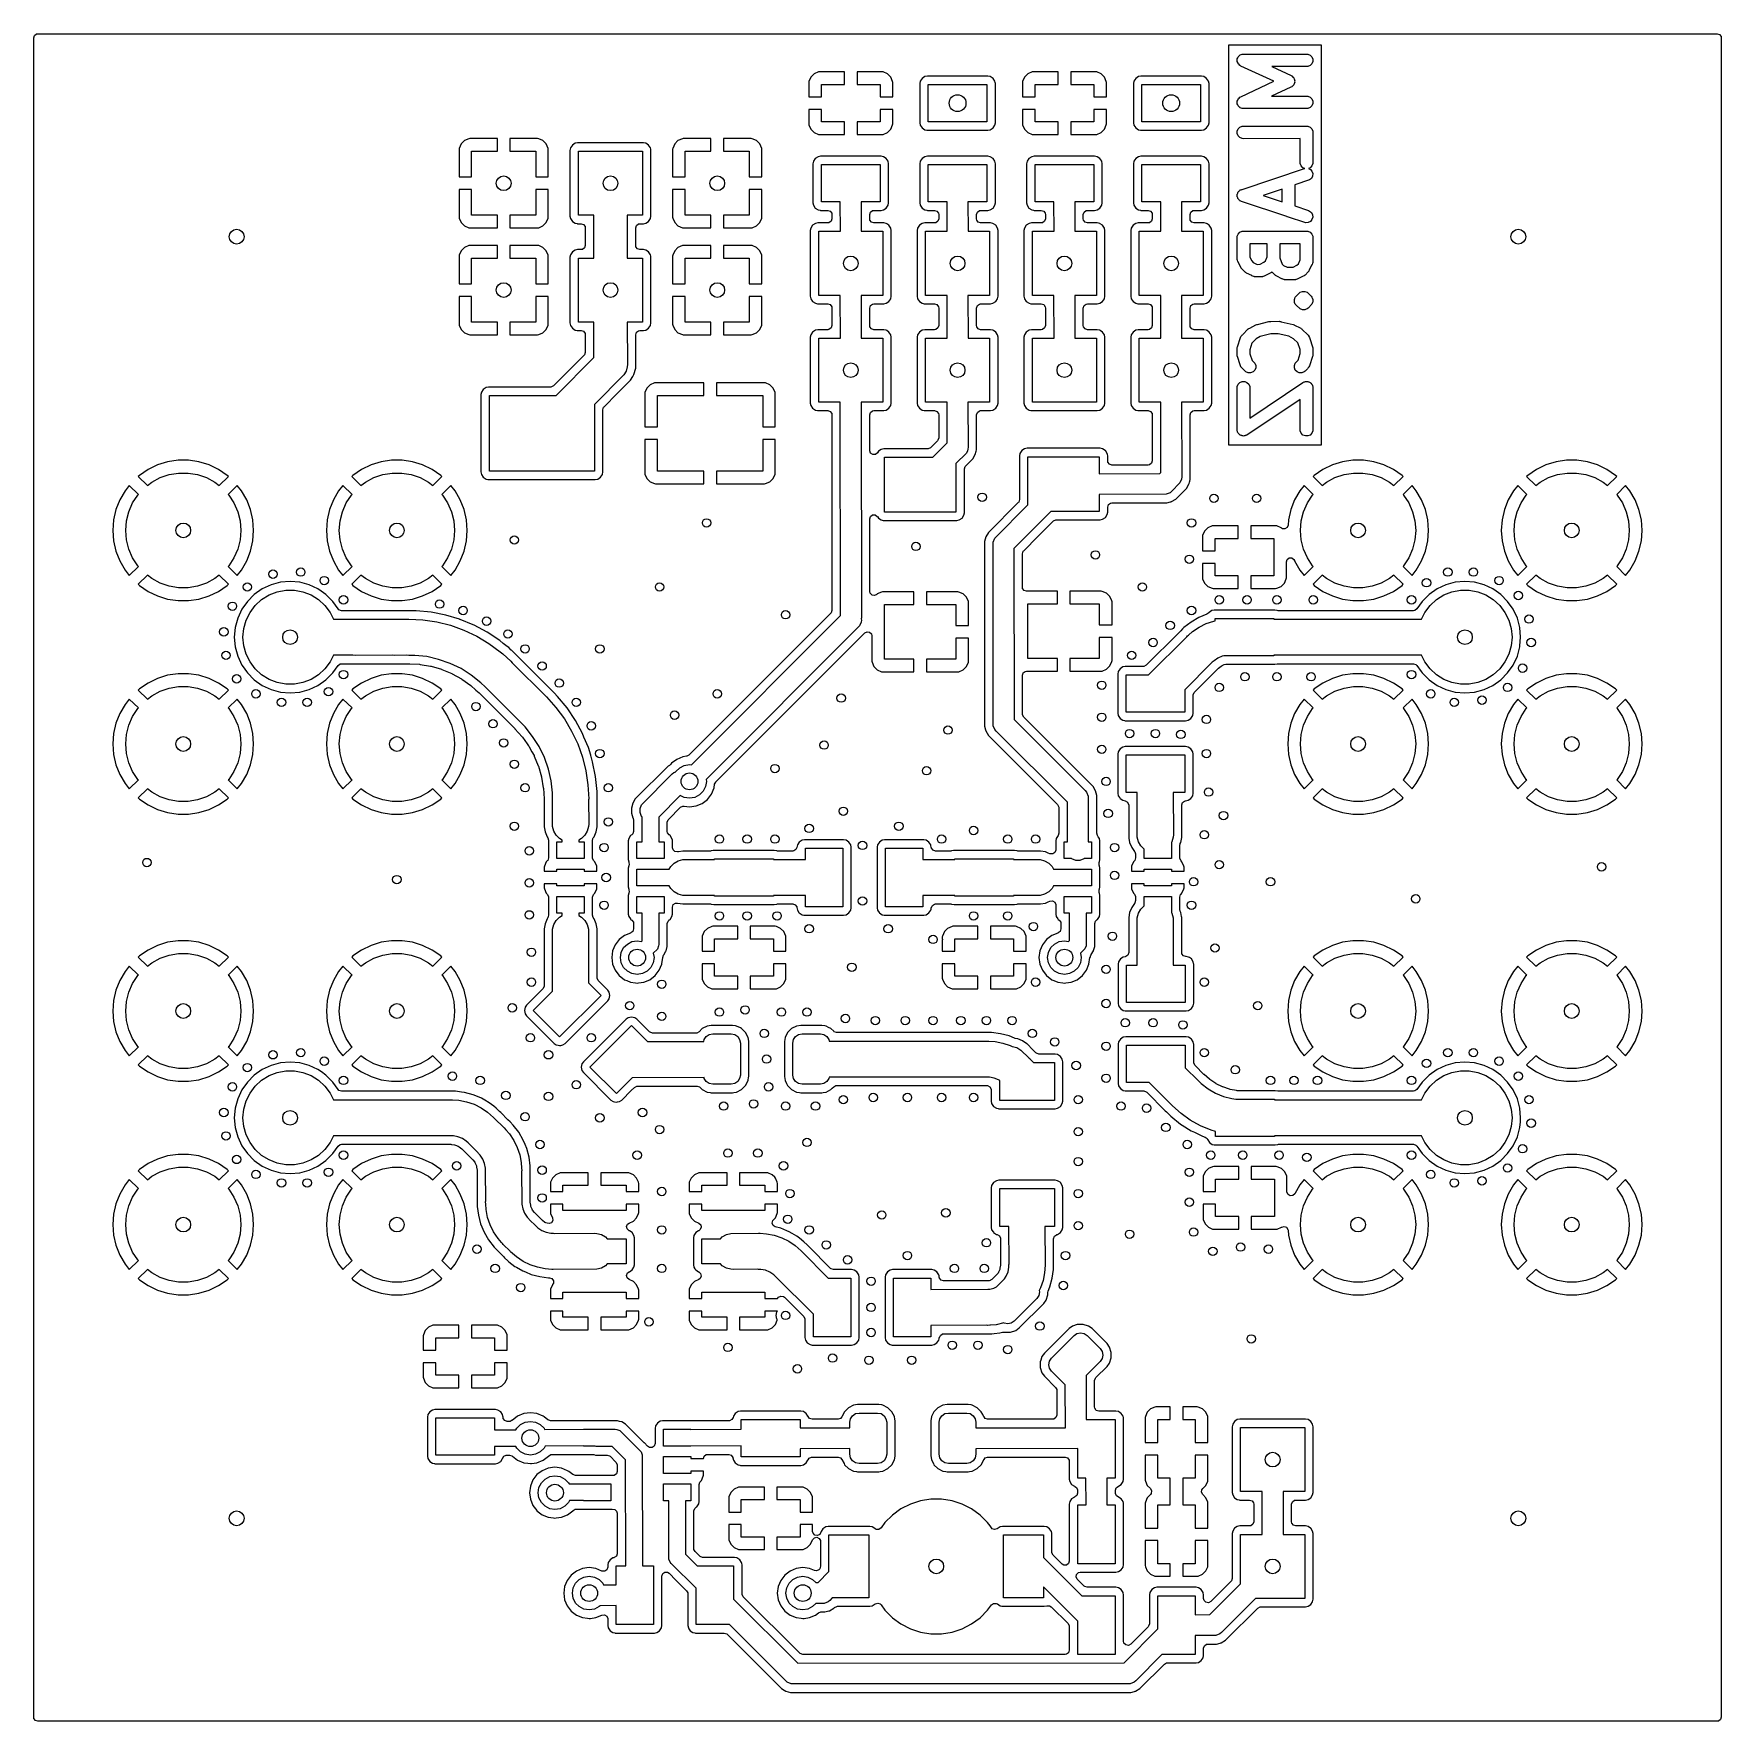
# Model space of a CAD drawing. Extents: x 5.29 to 6.87, y -4.43 to -2.85.
import ezdxf

# ---------------------------------------------------------------- set-up
doc = ezdxf.new("R2010")
doc.units = 0
doc.header["$MEASUREMENT"] = 0
doc.layers.add('BLACK', color=7, linetype='CONTINUOUS')

msp = doc.modelspace()

# ---------------------------------------------------------------- linework, layer by layer
at = {"layer": 'BLACK', "linetype": 'CONTINUOUS'}
for p, q in [((5.2905, -2.8574), (5.2913, -2.8551)), ((5.2905, -2.8992), (5.2905, -2.8574)), ((5.2913, -2.8551), (5.2932, -2.8537)), ((5.2932, -2.8537), (5.2944, -2.8535)), ((5.2944, -2.8535), (6.8666, -2.8535)), ((6.8666, -2.8535), (6.8689, -2.8542)), ((6.8689, -2.8542), (6.8703, -2.8562)), ((6.8703, -2.8562), (6.8705, -2.8574)), ((6.8705, -2.8574), (6.8705, -4.4296)), ((6.4963, -2.8643), (6.4091, -2.8643)), ((6.4091, -2.8643), (6.4091, -3.2384)), ((6.4179, -2.876), (6.4183, -2.8751)), ((6.4183, -2.875), (6.4184, -2.8749)), ((6.4183, -2.8751), (6.4183, -2.875)), ((6.4184, -2.8749), (6.4192, -2.8742)), ((6.4192, -2.8742), (6.4199, -2.8735)), ((6.4199, -2.8735), (6.42, -2.8734)), ((6.42, -2.8734), (6.4201, -2.8733)), ((6.4201, -2.8733), (6.4211, -2.873)), ((6.4211, -2.873), (6.422, -2.8726)), ((6.422, -2.8726), (6.4221, -2.8726)), ((6.4221, -2.8726), (6.4223, -2.8725)), ((6.4223, -2.8725), (6.4232, -2.8726)), ((6.4232, -2.8726), (6.4822, -2.8725)), ((6.4822, -2.8725), (6.4834, -2.8726)), ((6.4834, -2.8726), (6.4855, -2.8735)), ((6.4855, -2.8735), (6.4871, -2.8751)), ((6.4871, -2.8751), (6.488, -2.8772)), ((6.4963, -3.2384), (6.4963, -2.8643)), ((6.0212, -2.8911), (6.0181, -2.8942)), ((6.0253, -2.8893), (6.0212, -2.8911)), ((6.0262, -2.8892), (6.0253, -2.8893)), ((6.0496, -2.8892), (6.0262, -2.8892)), ((6.0262, -2.8892), (6.0262, -2.8892)), ((6.0496, -2.901), (6.0496, -2.8892)), ((6.0496, -2.8892), (6.0496, -2.8892)), ((6.0848, -2.8892), (6.0614, -2.8892)), ((6.0614, -2.8892), (6.0614, -2.8892)), ((6.0614, -2.8892), (6.0614, -2.901)), ((6.0858, -2.8893), (6.0848, -2.8892)), ((6.0898, -2.8911), (6.0858, -2.8893)), ((6.0929, -2.8942), (6.0898, -2.8911)), ((6.2212, -2.8911), (6.2181, -2.8942)), ((6.2253, -2.8893), (6.2212, -2.8911)), ((6.2262, -2.8892), (6.2253, -2.8893)), ((6.2496, -2.8892), (6.2262, -2.8892)), ((6.2262, -2.8892), (6.2262, -2.8892)), ((6.2496, -2.901), (6.2496, -2.8892)), ((6.2496, -2.8892), (6.2496, -2.8892)), ((6.2848, -2.8892), (6.2614, -2.8892)), ((6.2614, -2.8892), (6.2614, -2.8892)), ((6.2614, -2.8892), (6.2614, -2.901)), ((6.2858, -2.8893), (6.2848, -2.8892)), ((6.2898, -2.8911), (6.2858, -2.8893)), ((6.2929, -2.8942), (6.2898, -2.8911)), ((6.4173, -2.8793), (6.4174, -2.8782)), ((6.4174, -2.8794), (6.4173, -2.8793)), ((6.4174, -2.877), (6.4179, -2.876)), ((6.4174, -2.8771), (6.4174, -2.877)), ((6.4174, -2.8772), (6.4174, -2.8771)), ((6.4174, -2.8782), (6.4174, -2.8772)), ((6.4174, -2.8795), (6.4174, -2.8794)), ((6.4178, -2.8805), (6.4174, -2.8795)), ((6.4181, -2.8814), (6.4178, -2.8805)), ((6.4182, -2.8815), (6.4181, -2.8814)), ((6.4183, -2.8816), (6.4182, -2.8815)), ((6.419, -2.8824), (6.4183, -2.8816)), ((6.4197, -2.8831), (6.419, -2.8824)), ((6.4198, -2.8832), (6.4197, -2.8831)), ((6.4199, -2.8833), (6.4198, -2.8832)), ((6.42, -2.8833), (6.4199, -2.8833)), ((6.4207, -2.8837), (6.42, -2.8833)), ((6.4515, -2.898), (6.4207, -2.8837)), ((6.4834, -2.8842), (6.4496, -2.8842)), ((6.4496, -2.8842), (6.4678, -2.8927)), ((6.4855, -2.8833), (6.4834, -2.8842)), ((6.4871, -2.8816), (6.4855, -2.8833)), ((6.488, -2.8795), (6.4871, -2.8816)), ((6.488, -2.8772), (6.488, -2.8795)), ((5.2905, -2.9244), (5.2905, -2.8992)), ((6.0163, -2.8983), (6.0162, -2.8992)), ((6.0162, -2.8992), (6.0162, -2.9126)), ((6.0181, -2.8942), (6.0163, -2.8983)), ((6.028, -2.9126), (6.028, -2.901)), ((6.028, -2.901), (6.0496, -2.901)), ((6.0614, -2.901), (6.083, -2.901)), ((6.083, -2.901), (6.083, -2.9126)), ((6.0947, -2.8983), (6.0929, -2.8942)), ((6.0948, -2.8992), (6.0947, -2.8983)), ((6.0948, -2.9002), (6.0948, -2.8992)), ((6.0948, -2.8992), (6.0948, -2.8992)), ((6.0948, -2.9126), (6.0948, -2.9002)), ((6.1206, -2.8979), (6.1201, -2.9002)), ((6.1201, -2.9002), (6.1201, -2.9002)), ((6.1201, -2.9002), (6.1201, -2.9368)), ((6.1223, -2.8953), (6.1206, -2.8979)), ((6.1206, -2.8979), (6.1206, -2.8979)), ((6.1249, -2.8936), (6.1223, -2.8953)), ((6.1223, -2.8953), (6.1223, -2.8953)), ((6.1272, -2.8931), (6.1249, -2.8936)), ((6.1249, -2.8936), (6.1249, -2.8936)), ((6.1838, -2.8931), (6.1272, -2.8931)), ((6.1272, -2.8931), (6.1272, -2.8931)), ((6.1272, -2.8931), (6.1272, -2.8931)), ((6.128, -2.936), (6.128, -2.901)), ((6.128, -2.901), (6.183, -2.901)), ((6.183, -2.901), (6.183, -2.936)), ((6.1861, -2.8936), (6.1838, -2.8931)), ((6.1838, -2.8931), (6.1838, -2.8931)), ((6.1887, -2.8953), (6.1861, -2.8936)), ((6.1861, -2.8936), (6.1861, -2.8936)), ((6.1861, -2.8936), (6.1861, -2.8936)), ((6.1861, -2.8936), (6.1861, -2.8936)), ((6.1904, -2.8979), (6.1887, -2.8953)), ((6.1887, -2.8953), (6.1887, -2.8953)), ((6.1907, -2.8992), (6.1904, -2.8979)), ((6.1909, -2.9002), (6.1907, -2.8992)), ((6.1909, -2.9244), (6.1909, -2.9002)), ((6.2163, -2.8983), (6.2162, -2.8992)), ((6.2162, -2.8992), (6.2162, -2.9126)), ((6.2181, -2.8942), (6.2163, -2.8983)), ((6.228, -2.9126), (6.228, -2.901)), ((6.228, -2.901), (6.2496, -2.901)), ((6.2614, -2.901), (6.283, -2.901)), ((6.283, -2.901), (6.283, -2.9126)), ((6.2947, -2.8983), (6.2929, -2.8942)), ((6.2948, -2.8992), (6.2947, -2.8983)), ((6.2948, -2.9002), (6.2948, -2.8992)), ((6.2948, -2.8992), (6.2948, -2.8992)), ((6.2948, -2.9126), (6.2948, -2.9002)), ((6.3206, -2.8979), (6.3201, -2.9002)), ((6.3201, -2.9002), (6.3201, -2.9002)), ((6.3201, -2.9002), (6.3201, -2.9368)), ((6.3223, -2.8953), (6.3206, -2.8979)), ((6.3206, -2.8979), (6.3206, -2.8979)), ((6.3249, -2.8936), (6.3223, -2.8953)), ((6.3223, -2.8953), (6.3223, -2.8953)), ((6.3272, -2.8931), (6.3249, -2.8936)), ((6.3249, -2.8936), (6.3249, -2.8936)), ((6.3838, -2.8931), (6.3272, -2.8931)), ((6.3272, -2.8931), (6.3272, -2.8931)), ((6.3272, -2.8931), (6.3272, -2.8931)), ((6.328, -2.936), (6.328, -2.901)), ((6.328, -2.901), (6.383, -2.901)), ((6.383, -2.901), (6.383, -2.936)), ((6.3861, -2.8936), (6.3838, -2.8931)), ((6.3838, -2.8931), (6.3838, -2.8931)), ((6.3887, -2.8953), (6.3861, -2.8936)), ((6.3861, -2.8936), (6.3861, -2.8936)), ((6.3861, -2.8936), (6.3861, -2.8936)), ((6.3861, -2.8936), (6.3861, -2.8936)), ((6.3904, -2.8979), (6.3887, -2.8953)), ((6.3887, -2.8953), (6.3887, -2.8953)), ((6.3909, -2.9002), (6.3904, -2.8979)), ((6.3909, -2.9368), (6.3909, -2.9002)), ((6.4208, -2.9125), (6.4515, -2.898)), ((6.4676, -2.9034), (6.4495, -2.9119)), ((6.4684, -2.9031), (6.4676, -2.9034)), ((6.4678, -2.8927), (6.4683, -2.893)), ((6.4683, -2.893), (6.4684, -2.893)), ((6.4684, -2.893), (6.4685, -2.8931)), ((6.4686, -2.9029), (6.4684, -2.9031)), ((6.4685, -2.8931), (6.4688, -2.8933)), ((6.4688, -2.9028), (6.4686, -2.9029)), ((6.4688, -2.8933), (6.4694, -2.894)), ((6.4694, -2.9022), (6.4688, -2.9028)), ((6.4694, -2.894), (6.4701, -2.8946)), ((6.4701, -2.9015), (6.4694, -2.9022)), ((6.4701, -2.8946), (6.4702, -2.8948)), ((6.4702, -2.9013), (6.4701, -2.9015)), ((6.4702, -2.8948), (6.4704, -2.895)), ((6.4704, -2.9011), (6.4702, -2.9013)), ((6.4704, -2.895), (6.4707, -2.8958)), ((6.4707, -2.9003), (6.4704, -2.9011)), ((6.4707, -2.8958), (6.4711, -2.8966)), ((6.4711, -2.8995), (6.4707, -2.9003)), ((6.4711, -2.8966), (6.4711, -2.8969)), ((6.4711, -2.8969), (6.4712, -2.8972)), ((6.4712, -2.8972), (6.4711, -2.8981)), ((6.4711, -2.8981), (6.4712, -2.899)), ((6.4712, -2.899), (6.4711, -2.8992)), ((6.4711, -2.8992), (6.4711, -2.8995)), ((6.0162, -2.9126), (6.0162, -2.9126)), ((6.0162, -2.9126), (6.028, -2.9126)), ((6.083, -2.9126), (6.0948, -2.9126)), ((6.0948, -2.9126), (6.0948, -2.9126)), ((6.2162, -2.9126), (6.2162, -2.9126)), ((6.2162, -2.9126), (6.228, -2.9126)), ((6.283, -2.9126), (6.2948, -2.9126)), ((6.2948, -2.9126), (6.2948, -2.9126)), ((6.4173, -2.9168), (6.4174, -2.9167)), ((6.4174, -2.9179), (6.4173, -2.9168)), ((6.4174, -2.9166), (6.4178, -2.9156)), ((6.4174, -2.9167), (6.4174, -2.9166)), ((6.4174, -2.9189), (6.4174, -2.9179)), ((6.4174, -2.919), (6.4174, -2.9189)), ((6.4174, -2.9191), (6.4174, -2.919)), ((6.4179, -2.9201), (6.4174, -2.9191)), ((6.4178, -2.9156), (6.4181, -2.9147)), ((6.4183, -2.921), (6.4179, -2.9201)), ((6.4181, -2.9147), (6.4182, -2.9146)), ((6.4182, -2.9146), (6.4183, -2.9145)), ((6.4183, -2.9145), (6.419, -2.9137)), ((6.4183, -2.9211), (6.4183, -2.921)), ((6.4184, -2.9212), (6.4183, -2.9211)), ((6.4192, -2.9219), (6.4184, -2.9212)), ((6.419, -2.9137), (6.4197, -2.913)), ((6.4199, -2.9226), (6.4192, -2.9219)), ((6.4197, -2.913), (6.4198, -2.9129)), ((6.4198, -2.9129), (6.4199, -2.9128)), ((6.4199, -2.9128), (6.4208, -2.9125)), ((6.42, -2.9227), (6.4199, -2.9226)), ((6.4201, -2.9228), (6.42, -2.9227)), ((6.4211, -2.9231), (6.4201, -2.9228)), ((6.4495, -2.9119), (6.4822, -2.9118)), ((6.4822, -2.9118), (6.4834, -2.9119)), ((6.4834, -2.9119), (6.4855, -2.9128)), ((6.4855, -2.9226), (6.4834, -2.9235)), ((6.4855, -2.9128), (6.4871, -2.9145)), ((6.4871, -2.921), (6.4855, -2.9226)), ((6.4871, -2.9145), (6.488, -2.9166)), ((6.488, -2.9189), (6.4871, -2.921)), ((6.488, -2.9166), (6.488, -2.9189)), ((5.2905, -2.9617), (5.2905, -2.9244)), ((6.028, -2.9244), (6.0162, -2.9244)), ((6.0162, -2.9244), (6.0162, -2.9244)), ((6.0162, -2.9244), (6.0162, -2.9378)), ((6.0162, -2.9378), (6.0163, -2.9388)), ((6.0163, -2.9388), (6.0181, -2.9428)), ((6.028, -2.936), (6.028, -2.9244)), ((6.0496, -2.936), (6.028, -2.936)), ((6.0496, -2.9478), (6.0496, -2.936)), ((6.083, -2.936), (6.0614, -2.936)), ((6.0614, -2.936), (6.0614, -2.9478)), ((6.0948, -2.9244), (6.083, -2.9244)), ((6.083, -2.9244), (6.083, -2.936)), ((6.0929, -2.9428), (6.0947, -2.9388)), ((6.0947, -2.9388), (6.0948, -2.9378)), ((6.0948, -2.9378), (6.0948, -2.9244)), ((6.0948, -2.9244), (6.0948, -2.9244)), ((6.0948, -2.9378), (6.0948, -2.9378)), ((6.1201, -2.9368), (6.1201, -2.9368)), ((6.1201, -2.9368), (6.1206, -2.9391)), ((6.183, -2.936), (6.128, -2.936)), ((6.1904, -2.9391), (6.1909, -2.9368)), ((6.1909, -2.9368), (6.1909, -2.9244)), ((6.228, -2.9244), (6.2162, -2.9244)), ((6.2162, -2.9244), (6.2162, -2.9244)), ((6.2162, -2.9244), (6.2162, -2.9378)), ((6.2162, -2.9378), (6.2163, -2.9388)), ((6.2163, -2.9388), (6.2181, -2.9428)), ((6.228, -2.936), (6.228, -2.9244)), ((6.2496, -2.936), (6.228, -2.936)), ((6.2496, -2.9478), (6.2496, -2.936)), ((6.283, -2.936), (6.2614, -2.936)), ((6.2614, -2.936), (6.2614, -2.9478)), ((6.2948, -2.9244), (6.283, -2.9244)), ((6.283, -2.9244), (6.283, -2.936)), ((6.2929, -2.9428), (6.2947, -2.9388)), ((6.2947, -2.9388), (6.2948, -2.9378)), ((6.2948, -2.9378), (6.2948, -2.9244)), ((6.2948, -2.9244), (6.2948, -2.9244)), ((6.2948, -2.9378), (6.2948, -2.9378)), ((6.3201, -2.9368), (6.3201, -2.9368)), ((6.3201, -2.9368), (6.3206, -2.9391)), ((6.383, -2.936), (6.328, -2.936)), ((6.3904, -2.9391), (6.3909, -2.9368)), ((6.422, -2.9235), (6.4211, -2.9231)), ((6.4222, -2.9235), (6.422, -2.9235)), ((6.4223, -2.9236), (6.4222, -2.9235)), ((6.4224, -2.9236), (6.4223, -2.9236)), ((6.4232, -2.9236), (6.4224, -2.9236)), ((6.4834, -2.9235), (6.4232, -2.9236)), ((5.6937, -2.9536), (5.6906, -2.9567)), ((5.6978, -2.9518), (5.6937, -2.9536)), ((5.6987, -2.9517), (5.6978, -2.9518)), ((5.7246, -2.9517), (5.6987, -2.9517)), ((5.6987, -2.9517), (5.6987, -2.9517)), ((5.7246, -2.9635), (5.7246, -2.9517)), ((5.7246, -2.9517), (5.7246, -2.9517)), ((5.7364, -2.9517), (5.7364, -2.9635)), ((5.7623, -2.9517), (5.7364, -2.9517)), ((5.7364, -2.9517), (5.7364, -2.9517)), ((5.7633, -2.9518), (5.7623, -2.9517)), ((5.7673, -2.9536), (5.7633, -2.9518)), ((5.7704, -2.9567), (5.7673, -2.9536)), ((5.8937, -2.9536), (5.8906, -2.9567)), ((5.8978, -2.9518), (5.8937, -2.9536)), ((5.8987, -2.9517), (5.8978, -2.9518)), ((5.9246, -2.9517), (5.8987, -2.9517)), ((5.8987, -2.9517), (5.8987, -2.9517)), ((5.9246, -2.9635), (5.9246, -2.9517)), ((5.9246, -2.9517), (5.9246, -2.9517)), ((5.9364, -2.9517), (5.9364, -2.9635)), ((5.9623, -2.9517), (5.9364, -2.9517)), ((5.9364, -2.9517), (5.9364, -2.9517)), ((5.9633, -2.9518), (5.9623, -2.9517)), ((5.9673, -2.9536), (5.9633, -2.9518)), ((5.9704, -2.9567), (5.9673, -2.9536)), ((6.0181, -2.9428), (6.0212, -2.9459)), ((6.0212, -2.9459), (6.0253, -2.9477)), ((6.0253, -2.9477), (6.0262, -2.9478)), ((6.0262, -2.9478), (6.0496, -2.9478)), ((6.0496, -2.9478), (6.0496, -2.9478)), ((6.0614, -2.9478), (6.0614, -2.9478)), ((6.0614, -2.9478), (6.0848, -2.9478)), ((6.0848, -2.9478), (6.0858, -2.9477)), ((6.0848, -2.9478), (6.0848, -2.9478)), ((6.0858, -2.9477), (6.0898, -2.9459)), ((6.0898, -2.9459), (6.0929, -2.9428)), ((6.1206, -2.9391), (6.1206, -2.9391)), ((6.1206, -2.9391), (6.1223, -2.9417)), ((6.1223, -2.9417), (6.1249, -2.9434)), ((6.1249, -2.9434), (6.1267, -2.9438)), ((6.1267, -2.9438), (6.1272, -2.9439)), ((6.1272, -2.9439), (6.1272, -2.9439)), ((6.1272, -2.9439), (6.1272, -2.9439)), ((6.1272, -2.9439), (6.1272, -2.9439)), ((6.1272, -2.9439), (6.1838, -2.9439)), ((6.1838, -2.9439), (6.1861, -2.9434)), ((6.1838, -2.9439), (6.1838, -2.9439)), ((6.1861, -2.9434), (6.1887, -2.9417)), ((6.1887, -2.9417), (6.1904, -2.9391)), ((6.2181, -2.9428), (6.2212, -2.9459)), ((6.2212, -2.9459), (6.2253, -2.9477)), ((6.2253, -2.9477), (6.2262, -2.9478)), ((6.2262, -2.9478), (6.2496, -2.9478)), ((6.2496, -2.9478), (6.2496, -2.9478)), ((6.2614, -2.9478), (6.2614, -2.9478)), ((6.2614, -2.9478), (6.2848, -2.9478)), ((6.2848, -2.9478), (6.2858, -2.9477)), ((6.2848, -2.9478), (6.2848, -2.9478)), ((6.2858, -2.9477), (6.2898, -2.9459)), ((6.2898, -2.9459), (6.2929, -2.9428)), ((6.3206, -2.9391), (6.3206, -2.9391)), ((6.3206, -2.9391), (6.3223, -2.9417)), ((6.3223, -2.9417), (6.3249, -2.9434)), ((6.3249, -2.9434), (6.3267, -2.9438)), ((6.3267, -2.9438), (6.3272, -2.9439)), ((6.3272, -2.9439), (6.3272, -2.9439)), ((6.3272, -2.9439), (6.3272, -2.9439)), ((6.3272, -2.9439), (6.3272, -2.9439)), ((6.3272, -2.9439), (6.3838, -2.9439)), ((6.3838, -2.9439), (6.3861, -2.9434)), ((6.3838, -2.9439), (6.3838, -2.9439)), ((6.3861, -2.9434), (6.3887, -2.9417)), ((6.3887, -2.9417), (6.3904, -2.9391)), ((6.4174, -2.9447), (6.4183, -2.9426)), ((6.4174, -2.947), (6.4174, -2.9447)), ((6.4183, -2.9491), (6.4174, -2.947)), ((6.4183, -2.9426), (6.4199, -2.941)), ((6.4199, -2.9508), (6.4183, -2.9491)), ((6.4199, -2.941), (6.422, -2.9401)), ((6.422, -2.9517), (6.4199, -2.9508)), ((6.422, -2.9401), (6.4822, -2.94)), ((6.4232, -2.9518), (6.422, -2.9517)), ((6.4763, -2.9517), (6.4232, -2.9518)), ((6.4764, -2.9751), (6.4763, -2.9517)), ((6.4822, -2.94), (6.4834, -2.9401)), ((6.4834, -2.9401), (6.4855, -2.941)), ((6.4855, -2.941), (6.4871, -2.9426)), ((6.4871, -2.9426), (6.488, -2.9447)), ((6.488, -2.9447), (6.4881, -2.974)), ((5.2905, -3.0617), (5.2905, -2.9617)), ((5.6888, -2.9608), (5.6887, -2.9617)), ((5.6887, -2.9617), (5.6887, -2.9876)), ((5.6906, -2.9567), (5.6888, -2.9608)), ((5.7005, -2.9876), (5.7005, -2.9635)), ((5.7005, -2.9635), (5.7246, -2.9635)), ((5.7364, -2.9635), (5.7605, -2.9635)), ((5.7605, -2.9635), (5.7605, -2.9876)), ((5.7722, -2.9608), (5.7704, -2.9567)), ((5.7723, -2.9617), (5.7722, -2.9608)), ((5.7723, -2.9876), (5.7723, -2.9617)), ((5.7723, -2.9617), (5.7723, -2.9617)), ((5.7931, -2.9604), (5.7926, -2.9627)), ((5.7926, -2.9627), (5.7926, -2.9627)), ((5.7926, -2.9627), (5.7926, -3.0243)), ((5.7948, -2.9578), (5.7931, -2.9604)), ((5.7931, -2.9604), (5.7931, -2.9604)), ((5.7974, -2.9561), (5.7948, -2.9578)), ((5.7948, -2.9578), (5.7948, -2.9578)), ((5.7997, -2.9556), (5.7974, -2.9561)), ((5.7974, -2.9561), (5.7974, -2.9561)), ((5.8613, -2.9556), (5.7997, -2.9556)), ((5.7997, -2.9556), (5.7997, -2.9556)), ((5.7997, -2.9556), (5.7997, -2.9556)), ((5.8005, -3.0235), (5.8005, -2.9635)), ((5.8005, -2.9635), (5.8605, -2.9635)), ((5.8605, -2.9635), (5.8605, -3.0235)), ((5.8636, -2.9561), (5.8613, -2.9556)), ((5.8613, -2.9556), (5.8613, -2.9556)), ((5.8662, -2.9578), (5.8636, -2.9561)), ((5.8636, -2.9561), (5.8636, -2.9561)), ((5.8636, -2.9561), (5.8636, -2.9561)), ((5.8636, -2.9561), (5.8636, -2.9561)), ((5.8679, -2.9604), (5.8662, -2.9578)), ((5.8662, -2.9578), (5.8662, -2.9578)), ((5.8682, -2.9617), (5.8679, -2.9604)), ((5.8684, -2.9627), (5.8682, -2.9617)), ((5.8684, -3.0243), (5.8684, -2.9627)), ((5.8888, -2.9608), (5.8887, -2.9617)), ((5.8887, -2.9617), (5.8887, -2.9876)), ((5.8906, -2.9567), (5.8888, -2.9608)), ((5.9005, -2.9876), (5.9005, -2.9635)), ((5.9005, -2.9635), (5.9246, -2.9635)), ((5.9364, -2.9635), (5.9605, -2.9635)), ((5.9605, -2.9635), (5.9605, -2.9876)), ((5.9722, -2.9608), (5.9704, -2.9567)), ((5.9723, -2.9617), (5.9722, -2.9608)), ((5.9723, -2.9876), (5.9723, -2.9617)), ((5.9723, -2.9617), (5.9723, -2.9617)), ((6.0223, -2.9703), (6.0206, -2.9729)), ((6.0249, -2.9686), (6.0223, -2.9703)), ((6.0223, -2.9703), (6.0223, -2.9703)), ((6.0272, -2.9681), (6.0249, -2.9686)), ((6.0249, -2.9686), (6.0249, -2.9686)), ((6.0838, -2.9681), (6.0272, -2.9681)), ((6.0272, -2.9681), (6.0272, -2.9681)), ((6.0272, -2.9681), (6.0272, -2.9681)), ((6.0861, -2.9686), (6.0838, -2.9681)), ((6.0838, -2.9681), (6.0838, -2.9681)), ((6.0887, -2.9703), (6.0861, -2.9686)), ((6.0861, -2.9686), (6.0861, -2.9686)), ((6.0861, -2.9686), (6.0861, -2.9686)), ((6.0861, -2.9686), (6.0861, -2.9686)), ((6.0904, -2.9729), (6.0887, -2.9703)), ((6.0887, -2.9703), (6.0887, -2.9703)), ((6.1223, -2.9703), (6.1206, -2.9729)), ((6.1249, -2.9686), (6.1223, -2.9703)), ((6.1223, -2.9703), (6.1223, -2.9703)), ((6.1272, -2.9681), (6.1249, -2.9686)), ((6.1249, -2.9686), (6.1249, -2.9686)), ((6.1838, -2.9681), (6.1272, -2.9681)), ((6.1272, -2.9681), (6.1272, -2.9681)), ((6.1272, -2.9681), (6.1272, -2.9681)), ((6.1861, -2.9686), (6.1838, -2.9681)), ((6.1838, -2.9681), (6.1838, -2.9681)), ((6.1887, -2.9703), (6.1861, -2.9686)), ((6.1861, -2.9686), (6.1861, -2.9686)), ((6.1861, -2.9686), (6.1861, -2.9686)), ((6.1861, -2.9686), (6.1861, -2.9686)), ((6.1904, -2.9729), (6.1887, -2.9703)), ((6.1887, -2.9703), (6.1887, -2.9703)), ((6.2223, -2.9703), (6.2206, -2.9729)), ((6.2249, -2.9686), (6.2223, -2.9703)), ((6.2223, -2.9703), (6.2223, -2.9703)), ((6.2272, -2.9681), (6.2249, -2.9686)), ((6.2249, -2.9686), (6.2249, -2.9686)), ((6.2838, -2.9681), (6.2272, -2.9681)), ((6.2272, -2.9681), (6.2272, -2.9681)), ((6.2272, -2.9681), (6.2272, -2.9681)), ((6.2861, -2.9686), (6.2838, -2.9681)), ((6.2838, -2.9681), (6.2838, -2.9681)), ((6.2887, -2.9703), (6.2861, -2.9686)), ((6.2861, -2.9686), (6.2861, -2.9686)), ((6.2861, -2.9686), (6.2861, -2.9686)), ((6.2861, -2.9686), (6.2861, -2.9686)), ((6.2904, -2.9729), (6.2887, -2.9703)), ((6.2887, -2.9703), (6.2887, -2.9703)), ((6.3223, -2.9703), (6.3206, -2.9729)), ((6.3249, -2.9686), (6.3223, -2.9703)), ((6.3223, -2.9703), (6.3223, -2.9703)), ((6.3272, -2.9681), (6.3249, -2.9686)), ((6.3249, -2.9686), (6.3249, -2.9686)), ((6.3838, -2.9681), (6.3272, -2.9681)), ((6.3272, -2.9681), (6.3272, -2.9681)), ((6.3272, -2.9681), (6.3272, -2.9681)), ((6.3861, -2.9686), (6.3838, -2.9681)), ((6.3838, -2.9681), (6.3838, -2.9681)), ((6.3887, -2.9703), (6.3861, -2.9686)), ((6.3861, -2.9686), (6.3861, -2.9686)), ((6.3861, -2.9686), (6.3861, -2.9686)), ((6.3861, -2.9686), (6.3861, -2.9686)), ((6.3904, -2.9729), (6.3887, -2.9703)), ((6.3887, -2.9703), (6.3887, -2.9703)), ((6.0206, -2.9729), (6.0201, -2.9752)), ((6.0201, -2.9752), (6.0201, -2.9752)), ((6.0201, -2.9752), (6.0201, -3.0118)), ((6.0206, -2.9729), (6.0206, -2.9729)), ((6.028, -3.011), (6.028, -2.976)), ((6.028, -2.976), (6.083, -2.976)), ((6.083, -2.976), (6.083, -3.011)), ((6.0909, -2.9752), (6.0904, -2.9729)), ((6.0909, -3.0118), (6.0909, -2.9752)), ((6.1206, -2.9729), (6.1201, -2.9752)), ((6.1201, -2.9752), (6.1201, -2.9752)), ((6.1201, -2.9752), (6.1201, -3.0118)), ((6.1206, -2.9729), (6.1206, -2.9729)), ((6.128, -3.011), (6.128, -2.976)), ((6.128, -2.976), (6.183, -2.976)), ((6.183, -2.976), (6.183, -3.011)), ((6.1909, -2.9752), (6.1904, -2.9729)), ((6.1909, -3.0118), (6.1909, -2.9752)), ((6.2206, -2.9729), (6.2201, -2.9752)), ((6.2201, -2.9752), (6.2201, -2.9752)), ((6.2201, -2.9752), (6.2201, -3.0118)), ((6.2206, -2.9729), (6.2206, -2.9729)), ((6.228, -3.011), (6.228, -2.976)), ((6.228, -2.976), (6.283, -2.976)), ((6.283, -2.976), (6.283, -3.011)), ((6.2909, -2.9752), (6.2904, -2.9729)), ((6.2909, -3.0118), (6.2909, -2.9752)), ((6.3206, -2.9729), (6.3201, -2.9752)), ((6.3201, -2.9752), (6.3201, -2.9752)), ((6.3201, -2.9752), (6.3201, -3.0118)), ((6.3206, -2.9729), (6.3206, -2.9729)), ((6.328, -3.011), (6.328, -2.976)), ((6.328, -2.976), (6.383, -2.976)), ((6.383, -2.976), (6.383, -3.011)), ((6.3909, -2.9752), (6.3904, -2.9729)), ((6.3909, -3.0118), (6.3909, -2.9752)), ((6.422, -2.9992), (6.4804, -2.9796)), ((6.4773, -2.9773), (6.4764, -2.9751)), ((6.4789, -2.9789), (6.4773, -2.9773)), ((6.4806, -2.9796), (6.4789, -2.9789)), ((6.4804, -2.9796), (6.4806, -2.9796)), ((6.4855, -2.9789), (6.4839, -2.9796)), ((6.4839, -2.9796), (6.4858, -2.9806)), ((6.4871, -2.9773), (6.4855, -2.9789)), ((6.4858, -2.9806), (6.4873, -2.9823)), ((6.488, -2.9751), (6.4871, -2.9773)), ((6.4873, -2.9823), (6.4881, -2.9845)), ((6.4881, -2.9845), (6.4879, -2.9868)), ((6.4881, -2.974), (6.488, -2.9751)), ((5.6887, -2.9876), (5.6887, -2.9876)), ((5.6887, -2.9876), (5.7005, -2.9876)), ((5.6887, -2.9994), (5.6887, -2.9994)), ((5.6887, -2.9994), (5.6887, -3.0253)), ((5.7005, -2.9994), (5.6887, -2.9994)), ((5.7005, -3.0235), (5.7005, -2.9994)), ((5.7605, -2.9876), (5.7723, -2.9876)), ((5.7723, -2.9994), (5.7605, -2.9994)), ((5.7605, -2.9994), (5.7605, -3.0235)), ((5.7723, -2.9876), (5.7723, -2.9876)), ((5.7723, -3.0253), (5.7723, -2.9994)), ((5.7723, -2.9994), (5.7723, -2.9994)), ((5.8887, -2.9876), (5.8887, -2.9876)), ((5.8887, -2.9876), (5.9005, -2.9876)), ((5.8887, -2.9994), (5.8887, -2.9994)), ((5.8887, -2.9994), (5.8887, -3.0253)), ((5.9005, -2.9994), (5.8887, -2.9994)), ((5.9005, -3.0235), (5.9005, -2.9994)), ((5.9605, -2.9876), (5.9723, -2.9876)), ((5.9723, -2.9994), (5.9605, -2.9994)), ((5.9605, -2.9994), (5.9605, -3.0235)), ((5.9723, -2.9876), (5.9723, -2.9876)), ((5.9723, -3.0253), (5.9723, -2.9994)), ((5.9723, -2.9994), (5.9723, -2.9994)), ((6.4178, -3.0027), (6.418, -3.002)), ((6.418, -3.002), (6.4183, -3.0017)), ((6.4183, -3.0017), (6.4185, -3.0013)), ((6.4185, -3.0013), (6.4191, -3.0008)), ((6.4191, -3.0008), (6.4195, -3.0003)), ((6.4195, -3.0003), (6.4199, -3.0001)), ((6.4199, -3.0001), (6.4202, -2.9998)), ((6.4202, -2.9998), (6.4209, -2.9995)), ((6.4209, -2.9995), (6.4216, -2.9992)), ((6.4216, -2.9992), (6.422, -2.9992)), ((6.4595, -2.999), (6.4417, -3.0049)), ((6.4595, -3.0109), (6.4595, -2.999)), ((6.4851, -2.9904), (6.4712, -2.9951)), ((6.4712, -2.9951), (6.4712, -3.0147)), ((6.4869, -2.9889), (6.4851, -2.9904)), ((6.4879, -2.9868), (6.4869, -2.9889)), ((6.0201, -3.0118), (6.0201, -3.0118)), ((6.0201, -3.0118), (6.0206, -3.0141)), ((6.0206, -3.0141), (6.0206, -3.0141)), ((6.0206, -3.0141), (6.0223, -3.0167)), ((6.0223, -3.0167), (6.0249, -3.0184)), ((6.0457, -3.011), (6.028, -3.011)), ((6.0458, -3.0385), (6.0457, -3.011)), ((6.083, -3.011), (6.0652, -3.011)), ((6.0652, -3.011), (6.0653, -3.0385)), ((6.0861, -3.0184), (6.0887, -3.0167)), ((6.0887, -3.0167), (6.0904, -3.0141)), ((6.0904, -3.0141), (6.0909, -3.0118)), ((6.1201, -3.0118), (6.1201, -3.0118)), ((6.1201, -3.0118), (6.1206, -3.0141)), ((6.1206, -3.0141), (6.1206, -3.0141)), ((6.1206, -3.0141), (6.1223, -3.0167)), ((6.1223, -3.0167), (6.1249, -3.0184)), ((6.1457, -3.011), (6.128, -3.011)), ((6.1458, -3.0385), (6.1457, -3.011)), ((6.183, -3.011), (6.1652, -3.011)), ((6.1652, -3.011), (6.1653, -3.0385)), ((6.1861, -3.0184), (6.1887, -3.0167)), ((6.1887, -3.0167), (6.1904, -3.0141)), ((6.1904, -3.0141), (6.1909, -3.0118)), ((6.2201, -3.0118), (6.2201, -3.0118)), ((6.2201, -3.0118), (6.2206, -3.0141)), ((6.2206, -3.0141), (6.2206, -3.0141)), ((6.2206, -3.0141), (6.2223, -3.0167)), ((6.2223, -3.0167), (6.2249, -3.0184)), ((6.2457, -3.011), (6.228, -3.011)), ((6.2458, -3.0385), (6.2457, -3.011)), ((6.283, -3.011), (6.2652, -3.011)), ((6.2652, -3.011), (6.2653, -3.0385)), ((6.2861, -3.0184), (6.2887, -3.0167)), ((6.2887, -3.0167), (6.2904, -3.0141)), ((6.2904, -3.0141), (6.2909, -3.0118)), ((6.3201, -3.0118), (6.3201, -3.0118)), ((6.3201, -3.0118), (6.3206, -3.0141)), ((6.3206, -3.0141), (6.3206, -3.0141)), ((6.3206, -3.0141), (6.3223, -3.0167)), ((6.3223, -3.0167), (6.3249, -3.0184)), ((6.3457, -3.011), (6.328, -3.011)), ((6.3458, -3.0385), (6.3457, -3.011)), ((6.383, -3.011), (6.3652, -3.011)), ((6.3652, -3.011), (6.3653, -3.0385)), ((6.3861, -3.0184), (6.3887, -3.0167)), ((6.3887, -3.0167), (6.3904, -3.0141)), ((6.3904, -3.0141), (6.3909, -3.0118)), ((6.4173, -3.0042), (6.4174, -3.0038)), ((6.4174, -3.0049), (6.4173, -3.0042)), ((6.4173, -3.0057), (6.4174, -3.0049)), ((6.4174, -3.0061), (6.4173, -3.0057)), ((6.4174, -3.0038), (6.4175, -3.0034)), ((6.4175, -3.0065), (6.4174, -3.0061)), ((6.4175, -3.0034), (6.4178, -3.0027)), ((6.4178, -3.0071), (6.4175, -3.0065)), ((6.418, -3.0078), (6.4178, -3.0071)), ((6.4183, -3.0082), (6.418, -3.0078)), ((6.4185, -3.0085), (6.4183, -3.0082)), ((6.4191, -3.009), (6.4185, -3.0085)), ((6.4195, -3.0096), (6.4191, -3.009)), ((6.4199, -3.0098), (6.4195, -3.0096)), ((6.4202, -3.01), (6.4199, -3.0098)), ((6.4213, -3.0105), (6.4202, -3.01)), ((6.4638, -3.0246), (6.4213, -3.0105)), ((6.4417, -3.0049), (6.4595, -3.0109)), ((6.4712, -3.0147), (6.4841, -3.019)), ((5.6887, -3.0253), (5.6888, -3.0263)), ((5.6888, -3.0263), (5.6906, -3.0303)), ((5.6906, -3.0303), (5.6937, -3.0334)), ((5.6937, -3.0334), (5.6978, -3.0352)), ((5.7246, -3.0235), (5.7005, -3.0235)), ((5.7246, -3.0353), (5.7246, -3.0235)), ((5.7605, -3.0235), (5.7364, -3.0235)), ((5.7364, -3.0235), (5.7364, -3.0353)), ((5.7633, -3.0352), (5.7673, -3.0334)), ((5.7673, -3.0334), (5.7704, -3.0303)), ((5.7704, -3.0303), (5.7722, -3.0263)), ((5.7722, -3.0263), (5.7723, -3.0253)), ((5.7723, -3.0253), (5.7723, -3.0253)), ((5.7926, -3.0243), (5.7926, -3.0243)), ((5.7926, -3.0243), (5.7931, -3.0266)), ((5.7931, -3.0266), (5.7931, -3.0266)), ((5.7931, -3.0266), (5.7948, -3.0292)), ((5.7948, -3.0292), (5.7974, -3.0309)), ((5.7974, -3.0309), (5.7992, -3.0313)), ((5.7992, -3.0313), (5.7997, -3.0314)), ((5.7997, -3.0314), (5.7997, -3.0314)), ((5.7997, -3.0314), (5.7997, -3.0314)), ((5.7997, -3.0314), (5.803, -3.0314)), ((5.8148, -3.0235), (5.8005, -3.0235)), ((5.803, -3.0314), (5.8053, -3.0321)), ((5.8053, -3.0321), (5.8067, -3.0341)), ((5.8149, -3.0635), (5.8148, -3.0235)), ((5.8605, -3.0235), (5.8462, -3.0235)), ((5.8462, -3.0235), (5.8462, -3.0635)), ((5.8542, -3.0353), (5.8549, -3.033)), ((5.8549, -3.033), (5.8568, -3.0316)), ((5.8568, -3.0316), (5.8581, -3.0314)), ((5.8581, -3.0314), (5.8613, -3.0314)), ((5.8613, -3.0314), (5.8636, -3.0309)), ((5.8613, -3.0314), (5.8613, -3.0314)), ((5.8636, -3.0309), (5.8662, -3.0292)), ((5.8662, -3.0292), (5.8679, -3.0266)), ((5.8679, -3.0266), (5.8684, -3.0243)), ((5.8887, -3.0253), (5.8888, -3.0263)), ((5.8888, -3.0263), (5.8906, -3.0303)), ((5.8906, -3.0303), (5.8937, -3.0334)), ((5.8937, -3.0334), (5.8978, -3.0352)), ((5.9246, -3.0235), (5.9005, -3.0235)), ((5.9246, -3.0353), (5.9246, -3.0235)), ((5.9605, -3.0235), (5.9364, -3.0235)), ((5.9364, -3.0235), (5.9364, -3.0353)), ((5.9633, -3.0352), (5.9673, -3.0334)), ((5.9673, -3.0334), (5.9704, -3.0303)), ((5.9704, -3.0303), (5.9722, -3.0263)), ((5.9722, -3.0263), (5.9723, -3.0253)), ((5.9723, -3.0253), (5.9723, -3.0253)), ((6.0198, -3.0328), (6.0181, -3.0354)), ((6.0224, -3.0311), (6.0198, -3.0328)), ((6.0198, -3.0328), (6.0198, -3.0328)), ((6.0247, -3.0306), (6.0224, -3.0311)), ((6.0224, -3.0311), (6.0224, -3.0311)), ((6.0339, -3.0306), (6.0247, -3.0306)), ((6.0247, -3.0306), (6.0247, -3.0306)), ((6.0247, -3.0306), (6.0247, -3.0306)), ((6.0249, -3.0184), (6.0267, -3.0188)), ((6.0267, -3.0188), (6.0272, -3.0189)), ((6.0272, -3.0189), (6.0272, -3.0189)), ((6.0272, -3.0189), (6.0272, -3.0189)), ((6.0272, -3.0189), (6.0339, -3.0189)), ((6.0339, -3.0189), (6.0362, -3.0196)), ((6.0351, -3.0304), (6.0339, -3.0306)), ((6.037, -3.029), (6.0351, -3.0304)), ((6.0362, -3.0196), (6.0376, -3.0216)), ((6.0378, -3.0267), (6.037, -3.029)), ((6.0376, -3.0216), (6.0378, -3.0228)), ((6.0378, -3.0228), (6.0378, -3.0267)), ((6.0732, -3.0228), (6.074, -3.0205)), ((6.0732, -3.0267), (6.0732, -3.0228)), ((6.0734, -3.0279), (6.0732, -3.0267)), ((6.0749, -3.0299), (6.0734, -3.0279)), ((6.074, -3.0205), (6.0759, -3.0191)), ((6.0771, -3.0306), (6.0749, -3.0299)), ((6.0759, -3.0191), (6.0771, -3.0189)), ((6.0771, -3.0189), (6.0838, -3.0189)), ((6.0863, -3.0306), (6.0771, -3.0306)), ((6.0838, -3.0189), (6.0861, -3.0184)), ((6.0838, -3.0189), (6.0838, -3.0189)), ((6.0886, -3.0311), (6.0863, -3.0306)), ((6.0863, -3.0306), (6.0863, -3.0306)), ((6.0863, -3.0306), (6.0863, -3.0306)), ((6.0891, -3.0314), (6.0886, -3.0311)), ((6.0886, -3.0311), (6.0886, -3.0311)), ((6.0886, -3.0311), (6.0886, -3.0311)), ((6.0886, -3.0311), (6.0886, -3.0311)), ((6.0912, -3.0328), (6.0891, -3.0314)), ((6.0929, -3.0354), (6.0912, -3.0328)), ((6.1198, -3.0328), (6.1181, -3.0354)), ((6.1224, -3.0311), (6.1198, -3.0328)), ((6.1198, -3.0328), (6.1198, -3.0328)), ((6.1247, -3.0306), (6.1224, -3.0311)), ((6.1224, -3.0311), (6.1224, -3.0311)), ((6.1339, -3.0306), (6.1247, -3.0306)), ((6.1247, -3.0306), (6.1247, -3.0306)), ((6.1247, -3.0306), (6.1247, -3.0306)), ((6.1249, -3.0184), (6.1267, -3.0188)), ((6.1267, -3.0188), (6.1272, -3.0189)), ((6.1272, -3.0189), (6.1272, -3.0189)), ((6.1272, -3.0189), (6.1272, -3.0189)), ((6.1272, -3.0189), (6.1339, -3.0189)), ((6.1339, -3.0189), (6.1362, -3.0196)), ((6.1351, -3.0304), (6.1339, -3.0306)), ((6.137, -3.029), (6.1351, -3.0304)), ((6.1362, -3.0196), (6.1376, -3.0216)), ((6.1378, -3.0267), (6.137, -3.029)), ((6.1376, -3.0216), (6.1378, -3.0228)), ((6.1378, -3.0228), (6.1378, -3.0267)), ((6.1732, -3.0228), (6.174, -3.0205)), ((6.1732, -3.0267), (6.1732, -3.0228)), ((6.1734, -3.0279), (6.1732, -3.0267)), ((6.1749, -3.0299), (6.1734, -3.0279)), ((6.174, -3.0205), (6.1759, -3.0191)), ((6.1771, -3.0306), (6.1749, -3.0299)), ((6.1759, -3.0191), (6.1771, -3.0189)), ((6.1771, -3.0189), (6.1838, -3.0189)), ((6.1863, -3.0306), (6.1771, -3.0306)), ((6.1838, -3.0189), (6.1861, -3.0184)), ((6.1838, -3.0189), (6.1838, -3.0189)), ((6.1886, -3.0311), (6.1863, -3.0306)), ((6.1863, -3.0306), (6.1863, -3.0306)), ((6.1863, -3.0306), (6.1863, -3.0306)), ((6.1891, -3.0314), (6.1886, -3.0311)), ((6.1886, -3.0311), (6.1886, -3.0311)), ((6.1886, -3.0311), (6.1886, -3.0311)), ((6.1886, -3.0311), (6.1886, -3.0311)), ((6.1912, -3.0328), (6.1891, -3.0314)), ((6.1929, -3.0354), (6.1912, -3.0328)), ((6.2198, -3.0328), (6.2181, -3.0354)), ((6.2224, -3.0311), (6.2198, -3.0328)), ((6.2198, -3.0328), (6.2198, -3.0328)), ((6.2247, -3.0306), (6.2224, -3.0311)), ((6.2224, -3.0311), (6.2224, -3.0311)), ((6.2339, -3.0306), (6.2247, -3.0306)), ((6.2247, -3.0306), (6.2247, -3.0306)), ((6.2247, -3.0306), (6.2247, -3.0306)), ((6.2249, -3.0184), (6.2267, -3.0188)), ((6.2267, -3.0188), (6.2272, -3.0189)), ((6.2272, -3.0189), (6.2272, -3.0189)), ((6.2272, -3.0189), (6.2272, -3.0189)), ((6.2272, -3.0189), (6.2339, -3.0189)), ((6.2339, -3.0189), (6.2362, -3.0196)), ((6.2351, -3.0304), (6.2339, -3.0306)), ((6.237, -3.029), (6.2351, -3.0304)), ((6.2362, -3.0196), (6.2376, -3.0216)), ((6.2378, -3.0267), (6.237, -3.029)), ((6.2376, -3.0216), (6.2378, -3.0228)), ((6.2378, -3.0228), (6.2378, -3.0267)), ((6.2732, -3.0228), (6.274, -3.0205)), ((6.2732, -3.0267), (6.2732, -3.0228)), ((6.2734, -3.0279), (6.2732, -3.0267)), ((6.2749, -3.0299), (6.2734, -3.0279)), ((6.274, -3.0205), (6.2759, -3.0191)), ((6.2771, -3.0306), (6.2749, -3.0299)), ((6.2759, -3.0191), (6.2771, -3.0189)), ((6.2771, -3.0189), (6.2838, -3.0189)), ((6.2863, -3.0306), (6.2771, -3.0306)), ((6.2838, -3.0189), (6.2861, -3.0184)), ((6.2838, -3.0189), (6.2838, -3.0189)), ((6.2886, -3.0311), (6.2863, -3.0306)), ((6.2863, -3.0306), (6.2863, -3.0306)), ((6.2863, -3.0306), (6.2863, -3.0306)), ((6.2891, -3.0314), (6.2886, -3.0311)), ((6.2886, -3.0311), (6.2886, -3.0311)), ((6.2886, -3.0311), (6.2886, -3.0311)), ((6.2886, -3.0311), (6.2886, -3.0311)), ((6.2912, -3.0328), (6.2891, -3.0314)), ((6.2929, -3.0354), (6.2912, -3.0328)), ((6.3198, -3.0328), (6.3181, -3.0354)), ((6.3224, -3.0311), (6.3198, -3.0328)), ((6.3198, -3.0328), (6.3198, -3.0328)), ((6.3247, -3.0306), (6.3224, -3.0311)), ((6.3224, -3.0311), (6.3224, -3.0311)), ((6.3339, -3.0306), (6.3247, -3.0306)), ((6.3247, -3.0306), (6.3247, -3.0306)), ((6.3247, -3.0306), (6.3247, -3.0306)), ((6.3249, -3.0184), (6.3267, -3.0188)), ((6.3267, -3.0188), (6.3272, -3.0189)), ((6.3272, -3.0189), (6.3272, -3.0189)), ((6.3272, -3.0189), (6.3272, -3.0189)), ((6.3272, -3.0189), (6.3339, -3.0189)), ((6.3339, -3.0189), (6.3362, -3.0196)), ((6.3351, -3.0304), (6.3339, -3.0306)), ((6.337, -3.029), (6.3351, -3.0304)), ((6.3362, -3.0196), (6.3376, -3.0216)), ((6.3378, -3.0267), (6.337, -3.029)), ((6.3376, -3.0216), (6.3378, -3.0228)), ((6.3378, -3.0228), (6.3378, -3.0267)), ((6.3732, -3.0228), (6.374, -3.0205)), ((6.3732, -3.0267), (6.3732, -3.0228)), ((6.3734, -3.0279), (6.3732, -3.0267)), ((6.3749, -3.0299), (6.3734, -3.0279)), ((6.374, -3.0205), (6.3759, -3.0191)), ((6.3771, -3.0306), (6.3749, -3.0299)), ((6.3759, -3.0191), (6.3771, -3.0189)), ((6.3771, -3.0189), (6.3838, -3.0189)), ((6.3863, -3.0306), (6.3771, -3.0306)), ((6.3838, -3.0189), (6.3861, -3.0184)), ((6.3838, -3.0189), (6.3838, -3.0189)), ((6.3886, -3.0311), (6.3863, -3.0306)), ((6.3863, -3.0306), (6.3863, -3.0306)), ((6.3863, -3.0306), (6.3863, -3.0306)), ((6.3891, -3.0314), (6.3886, -3.0311)), ((6.3886, -3.0311), (6.3886, -3.0311)), ((6.3886, -3.0311), (6.3886, -3.0311)), ((6.3886, -3.0311), (6.3886, -3.0311)), ((6.3912, -3.0328), (6.3891, -3.0314)), ((6.3929, -3.0354), (6.3912, -3.0328)), ((6.4642, -3.0248), (6.4638, -3.0246)), ((6.4643, -3.0248), (6.4642, -3.0248)), ((6.4815, -3.0305), (6.4643, -3.0248)), ((6.4838, -3.0303), (6.4815, -3.0305)), ((6.4858, -3.0293), (6.4838, -3.0303)), ((6.4841, -3.019), (6.4851, -3.0195)), ((6.4851, -3.0195), (6.4869, -3.021)), ((6.4873, -3.0275), (6.4858, -3.0293)), ((6.4869, -3.021), (6.4879, -3.023)), ((6.4881, -3.0253), (6.4873, -3.0275)), ((6.4879, -3.023), (6.4881, -3.0253)), ((5.6978, -3.0352), (5.6987, -3.0353)), ((5.6987, -3.0353), (5.7246, -3.0353)), ((5.7246, -3.0353), (5.7246, -3.0353)), ((5.7364, -3.0353), (5.7364, -3.0353)), ((5.7364, -3.0353), (5.7623, -3.0353)), ((5.7623, -3.0353), (5.7633, -3.0352)), ((5.7623, -3.0353), (5.7623, -3.0353)), ((5.8067, -3.0341), (5.8069, -3.0353)), ((5.8069, -3.0353), (5.8069, -3.0517)), ((5.8542, -3.0517), (5.8542, -3.0353)), ((5.8978, -3.0352), (5.8987, -3.0353)), ((5.8987, -3.0353), (5.9246, -3.0353)), ((5.9246, -3.0353), (5.9246, -3.0353)), ((5.9364, -3.0353), (5.9364, -3.0353)), ((5.9364, -3.0353), (5.9623, -3.0353)), ((5.9623, -3.0353), (5.9633, -3.0352)), ((5.9623, -3.0353), (5.9623, -3.0353)), ((6.0181, -3.0354), (6.0176, -3.0377)), ((6.0176, -3.0377), (6.0176, -3.0377)), ((6.0176, -3.0377), (6.0176, -3.0993)), ((6.0181, -3.0354), (6.0181, -3.0354)), ((6.0255, -3.0985), (6.0255, -3.0385)), ((6.0255, -3.0385), (6.0458, -3.0385)), ((6.0653, -3.0385), (6.0855, -3.0385)), ((6.0855, -3.0385), (6.0855, -3.0985)), ((6.0934, -3.0377), (6.0929, -3.0354)), ((6.0934, -3.0993), (6.0934, -3.0377)), ((6.1181, -3.0354), (6.1176, -3.0377)), ((6.1176, -3.0377), (6.1176, -3.0377)), ((6.1176, -3.0377), (6.1176, -3.0993)), ((6.1181, -3.0354), (6.1181, -3.0354)), ((6.1255, -3.0985), (6.1255, -3.0385)), ((6.1255, -3.0385), (6.1458, -3.0385)), ((6.1653, -3.0385), (6.1855, -3.0385)), ((6.1855, -3.0385), (6.1855, -3.0985)), ((6.1934, -3.0377), (6.1929, -3.0354)), ((6.1934, -3.0993), (6.1934, -3.0377)), ((6.1934, -3.0377), (6.1934, -3.0377)), ((6.2181, -3.0354), (6.2176, -3.0377)), ((6.2176, -3.0377), (6.2176, -3.0377)), ((6.2176, -3.0377), (6.2176, -3.0993)), ((6.2181, -3.0354), (6.2181, -3.0354)), ((6.2255, -3.0985), (6.2255, -3.0385)), ((6.2255, -3.0385), (6.2458, -3.0385)), ((6.2653, -3.0385), (6.2855, -3.0385)), ((6.2855, -3.0385), (6.2855, -3.0985)), ((6.2934, -3.0377), (6.2929, -3.0354)), ((6.2934, -3.0993), (6.2934, -3.0377)), ((6.3181, -3.0354), (6.3176, -3.0377)), ((6.3176, -3.0377), (6.3176, -3.0377)), ((6.3176, -3.0377), (6.3176, -3.0993)), ((6.3181, -3.0354), (6.3181, -3.0354)), ((6.3255, -3.0985), (6.3255, -3.0385)), ((6.3255, -3.0385), (6.3458, -3.0385)), ((6.3653, -3.0385), (6.3855, -3.0385)), ((6.3855, -3.0385), (6.3855, -3.0985)), ((6.3934, -3.0377), (6.3929, -3.0354)), ((6.3934, -3.0993), (6.3934, -3.0377)), ((6.4173, -3.0443), (6.4174, -3.0431)), ((6.4174, -3.0631), (6.4173, -3.0443)), ((6.4174, -3.0431), (6.4183, -3.041)), ((6.4183, -3.041), (6.4199, -3.0394)), ((6.4199, -3.0394), (6.422, -3.0385)), ((6.422, -3.0385), (6.4822, -3.0384)), ((6.4822, -3.0384), (6.4834, -3.0385)), ((6.4834, -3.0385), (6.4855, -3.0394)), ((6.4855, -3.0394), (6.4871, -3.041)), ((6.4871, -3.041), (6.488, -3.0431)), ((6.488, -3.0431), (6.4881, -3.0668)), ((5.2905, -3.1914), (5.2905, -3.0617)), ((5.6888, -3.0608), (5.6887, -3.0617)), ((5.6887, -3.0617), (5.6887, -3.0876)), ((5.6906, -3.0567), (5.6888, -3.0608)), ((5.6937, -3.0536), (5.6906, -3.0567)), ((5.6978, -3.0518), (5.6937, -3.0536)), ((5.6987, -3.0517), (5.6978, -3.0518)), ((5.7246, -3.0517), (5.6987, -3.0517)), ((5.6987, -3.0517), (5.6987, -3.0517)), ((5.7005, -3.0876), (5.7005, -3.0635)), ((5.7005, -3.0635), (5.7246, -3.0635)), ((5.7246, -3.0635), (5.7246, -3.0517)), ((5.7246, -3.0517), (5.7246, -3.0517)), ((5.7364, -3.0517), (5.7364, -3.0635)), ((5.7623, -3.0517), (5.7364, -3.0517)), ((5.7364, -3.0517), (5.7364, -3.0517)), ((5.7364, -3.0635), (5.7605, -3.0635)), ((5.7605, -3.0635), (5.7605, -3.0876)), ((5.7633, -3.0518), (5.7623, -3.0517)), ((5.7673, -3.0536), (5.7633, -3.0518)), ((5.7704, -3.0567), (5.7673, -3.0536)), ((5.7722, -3.0608), (5.7704, -3.0567)), ((5.7723, -3.0617), (5.7722, -3.0608)), ((5.7723, -3.0876), (5.7723, -3.0617)), ((5.7723, -3.0617), (5.7723, -3.0617)), ((5.7931, -3.0604), (5.7926, -3.0627)), ((5.7926, -3.0627), (5.7926, -3.0627)), ((5.7926, -3.0627), (5.7926, -3.1243)), ((5.7948, -3.0578), (5.7931, -3.0604)), ((5.7931, -3.0604), (5.7931, -3.0604)), ((5.7974, -3.0561), (5.7948, -3.0578)), ((5.7948, -3.0578), (5.7948, -3.0578)), ((5.7997, -3.0556), (5.7974, -3.0561)), ((5.7974, -3.0561), (5.7974, -3.0561)), ((5.803, -3.0556), (5.7997, -3.0556)), ((5.7997, -3.0556), (5.7997, -3.0556)), ((5.7997, -3.0556), (5.7997, -3.0556)), ((5.8005, -3.1235), (5.8005, -3.0635)), ((5.8005, -3.0635), (5.8149, -3.0635)), ((5.8042, -3.0554), (5.803, -3.0556)), ((5.8061, -3.054), (5.8042, -3.0554)), ((5.8069, -3.0517), (5.8061, -3.054)), ((5.8462, -3.0635), (5.8605, -3.0635)), ((5.8543, -3.0529), (5.8542, -3.0517)), ((5.8558, -3.0549), (5.8543, -3.0529)), ((5.8581, -3.0556), (5.8558, -3.0549)), ((5.8613, -3.0556), (5.8581, -3.0556)), ((5.8605, -3.0635), (5.8605, -3.1235)), ((5.8636, -3.0561), (5.8613, -3.0556)), ((5.8613, -3.0556), (5.8613, -3.0556)), ((5.8613, -3.0556), (5.8613, -3.0556)), ((5.8662, -3.0578), (5.8636, -3.0561)), ((5.8636, -3.0561), (5.8636, -3.0561)), ((5.8636, -3.0561), (5.8636, -3.0561)), ((5.8636, -3.0561), (5.8636, -3.0561)), ((5.8679, -3.0604), (5.8662, -3.0578)), ((5.8662, -3.0578), (5.8662, -3.0578)), ((5.8682, -3.0617), (5.8679, -3.0604)), ((5.8684, -3.0627), (5.8682, -3.0617)), ((5.8684, -3.1243), (5.8684, -3.0627)), ((5.8888, -3.0608), (5.8887, -3.0617)), ((5.8887, -3.0617), (5.8887, -3.0876)), ((5.8906, -3.0567), (5.8888, -3.0608)), ((5.8937, -3.0536), (5.8906, -3.0567)), ((5.8978, -3.0518), (5.8937, -3.0536)), ((5.8987, -3.0517), (5.8978, -3.0518)), ((5.9246, -3.0517), (5.8987, -3.0517)), ((5.8987, -3.0517), (5.8987, -3.0517)), ((5.9005, -3.0876), (5.9005, -3.0635)), ((5.9005, -3.0635), (5.9246, -3.0635)), ((5.9246, -3.0635), (5.9246, -3.0517)), ((5.9246, -3.0517), (5.9246, -3.0517)), ((5.9364, -3.0517), (5.9364, -3.0635)), ((5.9623, -3.0517), (5.9364, -3.0517)), ((5.9364, -3.0517), (5.9364, -3.0517)), ((5.9364, -3.0635), (5.9605, -3.0635)), ((5.9605, -3.0635), (5.9605, -3.0876)), ((5.9633, -3.0518), (5.9623, -3.0517)), ((5.9673, -3.0536), (5.9633, -3.0518)), ((5.9704, -3.0567), (5.9673, -3.0536)), ((5.9722, -3.0608), (5.9704, -3.0567)), ((5.9723, -3.0617), (5.9722, -3.0608)), ((5.9723, -3.0876), (5.9723, -3.0617)), ((5.9723, -3.0617), (5.9723, -3.0617)), ((6.4173, -3.0632), (6.4174, -3.0631)), ((6.4174, -3.0641), (6.4173, -3.0632)), ((6.4174, -3.0651), (6.4174, -3.0641)), ((6.4175, -3.0653), (6.4174, -3.0651)), ((6.4454, -3.0501), (6.429, -3.0502)), ((6.429, -3.0502), (6.4291, -3.0627)), ((6.4291, -3.0627), (6.4309, -3.0662)), ((6.4438, -3.066), (6.4455, -3.0624)), ((6.4455, -3.0624), (6.4454, -3.0501)), ((6.4571, -3.0501), (6.4572, -3.0633)), ((6.4763, -3.0501), (6.4571, -3.0501)), ((6.4572, -3.0633), (6.4593, -3.0693)), ((6.4764, -3.0652), (6.4763, -3.0501)), ((6.4175, -3.0655), (6.4175, -3.0653)), ((6.4179, -3.0666), (6.4175, -3.0655)), ((6.4208, -3.0722), (6.4179, -3.0666)), ((6.4211, -3.0729), (6.4208, -3.0722)), ((6.4213, -3.0731), (6.4211, -3.0729)), ((6.4213, -3.0732), (6.4213, -3.0731)), ((6.4214, -3.0733), (6.4213, -3.0732)), ((6.4218, -3.0738), (6.4214, -3.0733)), ((6.4248, -3.0766), (6.4218, -3.0738)), ((6.4252, -3.0771), (6.4248, -3.0766)), ((6.4254, -3.0772), (6.4252, -3.0771)), ((6.4255, -3.0773), (6.4254, -3.0772)), ((6.4257, -3.0774), (6.4255, -3.0773)), ((6.4261, -3.0777), (6.4257, -3.0774)), ((6.431, -3.08), (6.4261, -3.0777)), ((6.4309, -3.0662), (6.4324, -3.0677)), ((6.4311, -3.0801), (6.431, -3.08)), ((6.4318, -3.0804), (6.4311, -3.0801)), ((6.4329, -3.0809), (6.4318, -3.0804)), ((6.4324, -3.0677), (6.4359, -3.0694)), ((6.4331, -3.0809), (6.4329, -3.0809)), ((6.4333, -3.081), (6.4331, -3.0809)), ((6.4359, -3.0694), (6.4388, -3.0693)), ((6.4388, -3.0693), (6.4423, -3.0675)), ((6.4414, -3.0809), (6.4412, -3.081)), ((6.4416, -3.0809), (6.4414, -3.0809)), ((6.4427, -3.0805), (6.4416, -3.0809)), ((6.4423, -3.0675), (6.4438, -3.066)), ((6.4483, -3.0776), (6.4427, -3.0805)), ((6.4489, -3.0773), (6.4483, -3.0776)), ((6.4492, -3.0771), (6.4489, -3.0773)), ((6.4493, -3.0771), (6.4492, -3.0771)), ((6.4494, -3.077), (6.4493, -3.0771)), ((6.4498, -3.0766), (6.4494, -3.077)), ((6.4499, -3.0765), (6.4498, -3.0766)), ((6.4499, -3.0766), (6.4499, -3.0765)), ((6.4529, -3.0794), (6.4499, -3.0766)), ((6.4533, -3.0799), (6.4529, -3.0794)), ((6.4535, -3.08), (6.4533, -3.0799)), ((6.4536, -3.0801), (6.4535, -3.08)), ((6.4538, -3.0802), (6.4536, -3.0801)), ((6.4543, -3.0805), (6.4538, -3.0802)), ((6.4592, -3.0829), (6.4543, -3.0805)), ((6.4593, -3.0693), (6.4605, -3.0705)), ((6.4605, -3.0705), (6.464, -3.0722)), ((6.464, -3.0722), (6.4697, -3.0721)), ((6.4697, -3.0721), (6.4732, -3.0703)), ((6.4732, -3.0703), (6.4747, -3.0688)), ((6.4792, -3.0804), (6.4736, -3.0833)), ((6.4747, -3.0688), (6.4764, -3.0652)), ((6.4799, -3.0801), (6.4792, -3.0804)), ((6.4801, -3.0799), (6.4799, -3.0801)), ((6.4802, -3.0799), (6.4801, -3.0799)), ((6.4803, -3.0798), (6.4802, -3.0799)), ((6.4808, -3.0794), (6.4803, -3.0798)), ((6.4836, -3.0764), (6.4808, -3.0794)), ((6.4841, -3.076), (6.4836, -3.0764)), ((6.4842, -3.0758), (6.4841, -3.076)), ((6.4843, -3.0757), (6.4842, -3.0758)), ((6.4844, -3.0755), (6.4843, -3.0757)), ((6.4847, -3.075), (6.4844, -3.0755)), ((6.487, -3.0701), (6.4847, -3.075)), ((6.4871, -3.0701), (6.487, -3.0701)), ((6.4874, -3.0694), (6.4871, -3.0701)), ((6.4879, -3.0683), (6.4874, -3.0694)), ((6.488, -3.0679), (6.4879, -3.0681)), ((6.4879, -3.0681), (6.4879, -3.0683)), ((6.4881, -3.0668), (6.488, -3.0679)), ((5.6887, -3.0876), (5.6887, -3.0876)), ((5.6887, -3.0876), (5.7005, -3.0876)), ((5.7605, -3.0876), (5.7723, -3.0876)), ((5.7723, -3.0876), (5.7723, -3.0876)), ((5.8887, -3.0876), (5.8887, -3.0876)), ((5.8887, -3.0876), (5.9005, -3.0876)), ((5.9605, -3.0876), (5.9723, -3.0876)), ((5.9723, -3.0876), (5.9723, -3.0876)), ((6.4344, -3.0811), (6.4333, -3.081)), ((6.4392, -3.081), (6.4344, -3.0811)), ((6.4393, -3.0811), (6.4392, -3.081)), ((6.4399, -3.081), (6.4393, -3.0811)), ((6.4412, -3.081), (6.4399, -3.081)), ((6.4593, -3.0829), (6.4592, -3.0829)), ((6.4599, -3.0832), (6.4593, -3.0829)), ((6.461, -3.0837), (6.4599, -3.0832)), ((6.4612, -3.0837), (6.461, -3.0837)), ((6.4614, -3.0838), (6.4612, -3.0837)), ((6.4625, -3.0839), (6.4614, -3.0838)), ((6.4701, -3.0838), (6.4625, -3.0839)), ((6.4702, -3.0839), (6.4701, -3.0838)), ((6.471, -3.0838), (6.4702, -3.0839)), ((6.4721, -3.0838), (6.471, -3.0838)), ((6.4717, -3.1001), (6.4752, -3.0964)), ((6.4723, -3.0837), (6.4721, -3.0838)), ((6.4725, -3.0837), (6.4723, -3.0837)), ((6.4736, -3.0833), (6.4725, -3.0837)), ((6.4752, -3.0964), (6.4761, -3.0956)), ((6.4761, -3.0956), (6.4783, -3.0947)), ((6.4783, -3.0947), (6.4806, -3.0947)), ((6.4806, -3.0947), (6.4827, -3.0956)), ((6.4827, -3.0956), (6.4864, -3.0992)), ((5.6887, -3.0994), (5.6887, -3.0994)), ((5.6887, -3.0994), (5.6887, -3.1253)), ((5.7005, -3.0994), (5.6887, -3.0994)), ((5.7005, -3.1235), (5.7005, -3.0994)), ((5.7723, -3.0994), (5.7605, -3.0994)), ((5.7605, -3.0994), (5.7605, -3.1235)), ((5.7723, -3.1253), (5.7723, -3.0994)), ((5.7723, -3.0994), (5.7723, -3.0994)), ((5.8887, -3.0994), (5.8887, -3.0994)), ((5.8887, -3.0994), (5.8887, -3.1253)), ((5.9005, -3.0994), (5.8887, -3.0994)), ((5.9005, -3.1235), (5.9005, -3.0994)), ((5.9723, -3.0994), (5.9605, -3.0994)), ((5.9605, -3.0994), (5.9605, -3.1235)), ((5.9723, -3.1253), (5.9723, -3.0994)), ((5.9723, -3.0994), (5.9723, -3.0994)), ((6.0176, -3.0993), (6.0176, -3.0993)), ((6.0176, -3.0993), (6.0181, -3.1016)), ((6.0181, -3.1016), (6.0181, -3.1016)), ((6.0181, -3.1016), (6.0198, -3.1042)), ((6.0198, -3.1042), (6.0224, -3.1059)), ((6.0224, -3.1059), (6.0242, -3.1063)), ((6.0242, -3.1063), (6.0247, -3.1064)), ((6.0247, -3.1064), (6.0247, -3.1064)), ((6.0247, -3.1064), (6.0247, -3.1064)), ((6.0247, -3.1064), (6.0339, -3.1064)), ((6.0457, -3.0985), (6.0255, -3.0985)), ((6.0339, -3.1064), (6.0362, -3.1071)), ((6.0362, -3.1071), (6.0376, -3.1091)), ((6.0376, -3.1091), (6.0378, -3.1103)), ((6.0378, -3.1103), (6.0378, -3.1267)), ((6.0458, -3.1385), (6.0457, -3.0985)), ((6.0855, -3.0985), (6.0652, -3.0985)), ((6.0652, -3.0985), (6.0653, -3.1385)), ((6.0732, -3.1103), (6.074, -3.108)), ((6.0732, -3.1267), (6.0732, -3.1103)), ((6.074, -3.108), (6.0759, -3.1066)), ((6.0759, -3.1066), (6.0771, -3.1064)), ((6.0771, -3.1064), (6.0863, -3.1064)), ((6.0863, -3.1064), (6.0886, -3.1059)), ((6.0863, -3.1064), (6.0863, -3.1064)), ((6.0886, -3.1059), (6.0912, -3.1042)), ((6.0912, -3.1042), (6.0929, -3.1016)), ((6.0929, -3.1016), (6.0934, -3.0993)), ((6.1176, -3.0993), (6.1176, -3.0993)), ((6.1176, -3.0993), (6.1181, -3.1016)), ((6.1181, -3.1016), (6.1181, -3.1016)), ((6.1181, -3.1016), (6.1198, -3.1042)), ((6.1198, -3.1042), (6.1224, -3.1059)), ((6.1224, -3.1059), (6.1242, -3.1063)), ((6.1242, -3.1063), (6.1247, -3.1064)), ((6.1247, -3.1064), (6.1247, -3.1064)), ((6.1247, -3.1064), (6.1247, -3.1064)), ((6.1247, -3.1064), (6.1339, -3.1064)), ((6.1457, -3.0985), (6.1255, -3.0985)), ((6.1339, -3.1064), (6.1362, -3.1071)), ((6.1362, -3.1071), (6.1376, -3.1091)), ((6.1376, -3.1091), (6.1378, -3.1103)), ((6.1378, -3.1103), (6.1378, -3.1267)), ((6.1458, -3.1385), (6.1457, -3.0985)), ((6.1855, -3.0985), (6.1652, -3.0985)), ((6.1652, -3.0985), (6.1653, -3.1385)), ((6.1732, -3.1103), (6.174, -3.108)), ((6.1732, -3.1267), (6.1732, -3.1103)), ((6.174, -3.108), (6.1759, -3.1066)), ((6.1759, -3.1066), (6.1771, -3.1064)), ((6.1771, -3.1064), (6.1863, -3.1064)), ((6.1863, -3.1064), (6.1886, -3.1059)), ((6.1863, -3.1064), (6.1863, -3.1064)), ((6.1886, -3.1059), (6.1912, -3.1042)), ((6.1912, -3.1042), (6.1929, -3.1016)), ((6.1929, -3.1016), (6.1934, -3.0993)), ((6.2176, -3.0993), (6.2176, -3.0993)), ((6.2176, -3.0993), (6.2181, -3.1016)), ((6.2181, -3.1016), (6.2181, -3.1016)), ((6.2181, -3.1016), (6.2198, -3.1042)), ((6.2198, -3.1042), (6.2224, -3.1059)), ((6.2224, -3.1059), (6.2242, -3.1063)), ((6.2242, -3.1063), (6.2247, -3.1064)), ((6.2247, -3.1064), (6.2247, -3.1064)), ((6.2247, -3.1064), (6.2247, -3.1064)), ((6.2247, -3.1064), (6.2339, -3.1064)), ((6.2457, -3.0985), (6.2255, -3.0985)), ((6.2339, -3.1064), (6.2362, -3.1071)), ((6.2362, -3.1071), (6.2376, -3.1091)), ((6.2376, -3.1091), (6.2378, -3.1103)), ((6.2378, -3.1103), (6.2378, -3.1267)), ((6.2458, -3.1385), (6.2457, -3.0985)), ((6.2855, -3.0985), (6.2652, -3.0985)), ((6.2652, -3.0985), (6.2653, -3.1385)), ((6.2732, -3.1103), (6.274, -3.108)), ((6.2732, -3.1267), (6.2732, -3.1103)), ((6.274, -3.108), (6.2759, -3.1066)), ((6.2759, -3.1066), (6.2771, -3.1064)), ((6.2771, -3.1064), (6.2863, -3.1064)), ((6.2863, -3.1064), (6.2886, -3.1059)), ((6.2863, -3.1064), (6.2863, -3.1064)), ((6.2886, -3.1059), (6.2912, -3.1042)), ((6.2912, -3.1042), (6.2929, -3.1016)), ((6.2929, -3.1016), (6.2934, -3.0993)), ((6.3176, -3.0993), (6.3176, -3.0993)), ((6.3176, -3.0993), (6.3181, -3.1016)), ((6.3181, -3.1016), (6.3181, -3.1016)), ((6.3181, -3.1016), (6.3198, -3.1042)), ((6.3198, -3.1042), (6.3224, -3.1059)), ((6.3224, -3.1059), (6.3242, -3.1063)), ((6.3242, -3.1063), (6.3247, -3.1064)), ((6.3247, -3.1064), (6.3247, -3.1064)), ((6.3247, -3.1064), (6.3247, -3.1064)), ((6.3247, -3.1064), (6.3339, -3.1064)), ((6.3457, -3.0985), (6.3255, -3.0985)), ((6.3339, -3.1064), (6.3362, -3.1071)), ((6.3362, -3.1071), (6.3376, -3.1091)), ((6.3376, -3.1091), (6.3378, -3.1103)), ((6.3378, -3.1103), (6.3378, -3.1267)), ((6.3458, -3.1385), (6.3457, -3.0985)), ((6.3855, -3.0985), (6.3652, -3.0985)), ((6.3652, -3.0985), (6.3653, -3.1385)), ((6.3732, -3.1103), (6.374, -3.108)), ((6.3732, -3.1267), (6.3732, -3.1103)), ((6.374, -3.108), (6.3759, -3.1066)), ((6.3759, -3.1066), (6.3771, -3.1064)), ((6.3771, -3.1064), (6.3863, -3.1064)), ((6.3863, -3.1064), (6.3886, -3.1059)), ((6.3863, -3.1064), (6.3863, -3.1064)), ((6.3886, -3.1059), (6.3912, -3.1042)), ((6.3912, -3.1042), (6.3929, -3.1016)), ((6.3929, -3.1016), (6.3934, -3.0993)), ((6.4708, -3.1022), (6.4712, -3.1013)), ((6.4708, -3.1045), (6.4708, -3.1022)), ((6.471, -3.105), (6.4708, -3.1045)), ((6.4717, -3.1066), (6.471, -3.105)), ((6.4712, -3.1013), (6.4717, -3.1001)), ((6.4717, -3.1001), (6.4717, -3.1001)), ((6.4724, -3.1075), (6.4717, -3.1066)), ((6.4761, -3.1111), (6.4724, -3.1075)), ((6.4783, -3.1119), (6.4761, -3.1111)), ((6.4806, -3.1119), (6.4783, -3.1119)), ((6.4783, -3.1119), (6.4783, -3.1119)), ((6.4814, -3.1116), (6.4806, -3.1119)), ((6.4827, -3.1111), (6.4814, -3.1116)), ((6.4836, -3.1103), (6.4827, -3.1111)), ((6.4827, -3.1111), (6.4827, -3.1111)), ((6.4871, -3.1066), (6.4836, -3.1103)), ((6.4864, -3.0992), (6.4871, -3.1001)), ((6.4871, -3.1001), (6.4875, -3.1009)), ((6.4878, -3.105), (6.4871, -3.1066)), ((6.4875, -3.1009), (6.488, -3.1022)), ((6.488, -3.1045), (6.4878, -3.105)), ((6.488, -3.1022), (6.488, -3.1045)), ((5.6887, -3.1253), (5.6888, -3.1263)), ((5.6888, -3.1263), (5.6906, -3.1303)), ((5.7246, -3.1235), (5.7005, -3.1235)), ((5.7246, -3.1353), (5.7246, -3.1235)), ((5.7605, -3.1235), (5.7364, -3.1235)), ((5.7364, -3.1235), (5.7364, -3.1353)), ((5.7704, -3.1303), (5.7722, -3.1263)), ((5.7722, -3.1263), (5.7723, -3.1253)), ((5.7723, -3.1253), (5.7723, -3.1253)), ((5.7926, -3.1243), (5.7926, -3.1243)), ((5.7926, -3.1243), (5.7931, -3.1266)), ((5.7931, -3.1266), (5.7931, -3.1266)), ((5.7931, -3.1266), (5.7948, -3.1292)), ((5.8148, -3.1235), (5.8005, -3.1235)), ((5.8149, -3.1567), (5.8148, -3.1235)), ((5.8605, -3.1235), (5.8462, -3.1235)), ((5.8462, -3.1235), (5.8463, -3.1633)), ((5.8662, -3.1292), (5.8679, -3.1266)), ((5.8679, -3.1266), (5.8684, -3.1243)), ((5.8887, -3.1253), (5.8888, -3.1263)), ((5.8888, -3.1263), (5.8906, -3.1303)), ((5.9246, -3.1235), (5.9005, -3.1235)), ((5.9246, -3.1353), (5.9246, -3.1235)), ((5.9605, -3.1235), (5.9364, -3.1235)), ((5.9364, -3.1235), (5.9364, -3.1353)), ((5.9704, -3.1303), (5.9722, -3.1263)), ((5.9722, -3.1263), (5.9723, -3.1253)), ((5.9723, -3.1253), (5.9723, -3.1253)), ((6.0378, -3.1267), (6.037, -3.129)), ((6.0734, -3.1279), (6.0732, -3.1267)), ((6.0749, -3.1299), (6.0734, -3.1279)), ((6.1378, -3.1267), (6.137, -3.129)), ((6.1734, -3.1279), (6.1732, -3.1267)), ((6.1749, -3.1299), (6.1734, -3.1279)), ((6.2378, -3.1267), (6.237, -3.129)), ((6.2734, -3.1279), (6.2732, -3.1267)), ((6.2749, -3.1299), (6.2734, -3.1279)), ((6.3378, -3.1267), (6.337, -3.129)), ((6.3734, -3.1279), (6.3732, -3.1267)), ((6.3749, -3.1299), (6.3734, -3.1279)), ((6.429, -3.1291), (6.4346, -3.1262)), ((6.4346, -3.1262), (6.4347, -3.1261)), ((6.4347, -3.1261), (6.4347, -3.1261)), ((6.4347, -3.1261), (6.4348, -3.1261)), ((6.4348, -3.1261), (6.4357, -3.1258)), ((6.4357, -3.1258), (6.4362, -3.1257)), ((6.4362, -3.1257), (6.447, -3.1229)), ((6.447, -3.1229), (6.4472, -3.1229)), ((6.4472, -3.1229), (6.4473, -3.1229)), ((6.4473, -3.1229), (6.4475, -3.1229)), ((6.4475, -3.1229), (6.4482, -3.1228)), ((6.4482, -3.1228), (6.4488, -3.1228)), ((6.4488, -3.1228), (6.4569, -3.1227)), ((6.4569, -3.1227), (6.4571, -3.1228)), ((6.4571, -3.1228), (6.4572, -3.1228)), ((6.4572, -3.1228), (6.4573, -3.1228)), ((6.4573, -3.1228), (6.4581, -3.1229)), ((6.4581, -3.1229), (6.4586, -3.1231)), ((6.4586, -3.1231), (6.4696, -3.1257)), ((6.4696, -3.1257), (6.4697, -3.1258)), ((6.4697, -3.1258), (6.4697, -3.1258)), ((6.4697, -3.1258), (6.4698, -3.1258)), ((6.4698, -3.1258), (6.4707, -3.1261)), ((6.4707, -3.1261), (6.4711, -3.1264)), ((6.4711, -3.1264), (6.4764, -3.129)), ((5.6906, -3.1303), (5.6937, -3.1334)), ((5.6937, -3.1334), (5.6978, -3.1352)), ((5.6978, -3.1352), (5.6987, -3.1353)), ((5.6987, -3.1353), (5.7246, -3.1353)), ((5.7246, -3.1353), (5.7246, -3.1353)), ((5.7364, -3.1353), (5.7364, -3.1353)), ((5.7364, -3.1353), (5.7623, -3.1353)), ((5.7623, -3.1353), (5.7633, -3.1352)), ((5.7623, -3.1353), (5.7623, -3.1353)), ((5.7633, -3.1352), (5.7673, -3.1334)), ((5.7673, -3.1334), (5.7704, -3.1303)), ((5.7948, -3.1292), (5.7974, -3.1309)), ((5.7974, -3.1309), (5.7992, -3.1313)), ((5.7992, -3.1313), (5.7997, -3.1314)), ((5.7997, -3.1314), (5.7997, -3.1314)), ((5.7997, -3.1314), (5.7997, -3.1314)), ((5.7997, -3.1314), (5.803, -3.1314)), ((5.803, -3.1314), (5.8053, -3.1321)), ((5.8053, -3.1321), (5.8067, -3.1341)), ((5.8067, -3.1341), (5.8069, -3.1353)), ((5.8069, -3.1353), (5.8069, -3.1519)), ((5.8542, -3.1353), (5.8549, -3.133)), ((5.8542, -3.1602), (5.8542, -3.1353)), ((5.8549, -3.133), (5.8568, -3.1316)), ((5.8568, -3.1316), (5.8581, -3.1314)), ((5.8581, -3.1314), (5.8613, -3.1314)), ((5.8613, -3.1314), (5.8636, -3.1309)), ((5.8613, -3.1314), (5.8613, -3.1314)), ((5.8636, -3.1309), (5.8662, -3.1292)), ((5.8906, -3.1303), (5.8937, -3.1334)), ((5.8937, -3.1334), (5.8978, -3.1352)), ((5.8978, -3.1352), (5.8987, -3.1353)), ((5.8987, -3.1353), (5.9246, -3.1353)), ((5.9246, -3.1353), (5.9246, -3.1353)), ((5.9364, -3.1353), (5.9364, -3.1353)), ((5.9364, -3.1353), (5.9623, -3.1353)), ((5.9623, -3.1353), (5.9633, -3.1352)), ((5.9623, -3.1353), (5.9623, -3.1353)), ((5.9633, -3.1352), (5.9673, -3.1334)), ((5.9673, -3.1334), (5.9704, -3.1303)), ((6.0181, -3.1354), (6.0176, -3.1377)), ((6.0176, -3.1377), (6.0176, -3.1377)), ((6.0176, -3.1377), (6.0176, -3.1993)), ((6.0198, -3.1328), (6.0181, -3.1354)), ((6.0181, -3.1354), (6.0181, -3.1354)), ((6.0224, -3.1311), (6.0198, -3.1328)), ((6.0198, -3.1328), (6.0198, -3.1328)), ((6.0247, -3.1306), (6.0224, -3.1311)), ((6.0224, -3.1311), (6.0224, -3.1311)), ((6.0339, -3.1306), (6.0247, -3.1306)), ((6.0247, -3.1306), (6.0247, -3.1306)), ((6.0247, -3.1306), (6.0247, -3.1306)), ((6.0255, -3.1985), (6.0255, -3.1385)), ((6.0255, -3.1385), (6.0458, -3.1385)), ((6.0351, -3.1304), (6.0339, -3.1306)), ((6.037, -3.129), (6.0351, -3.1304)), ((6.0653, -3.1385), (6.0855, -3.1385)), ((6.0771, -3.1306), (6.0749, -3.1299)), ((6.0863, -3.1306), (6.0771, -3.1306)), ((6.0855, -3.1385), (6.0855, -3.1985)), ((6.0886, -3.1311), (6.0863, -3.1306)), ((6.0863, -3.1306), (6.0863, -3.1306)), ((6.0863, -3.1306), (6.0863, -3.1306)), ((6.0891, -3.1314), (6.0886, -3.1311)), ((6.0886, -3.1311), (6.0886, -3.1311)), ((6.0886, -3.1311), (6.0886, -3.1311)), ((6.0886, -3.1311), (6.0886, -3.1311)), ((6.0912, -3.1328), (6.0891, -3.1314)), ((6.0929, -3.1354), (6.0912, -3.1328)), ((6.0934, -3.1377), (6.0929, -3.1354)), ((6.0934, -3.1993), (6.0934, -3.1377)), ((6.1181, -3.1354), (6.1176, -3.1377)), ((6.1176, -3.1377), (6.1176, -3.1377)), ((6.1176, -3.1377), (6.1176, -3.1993)), ((6.1198, -3.1328), (6.1181, -3.1354)), ((6.1181, -3.1354), (6.1181, -3.1354)), ((6.1224, -3.1311), (6.1198, -3.1328)), ((6.1198, -3.1328), (6.1198, -3.1328)), ((6.1247, -3.1306), (6.1224, -3.1311)), ((6.1224, -3.1311), (6.1224, -3.1311)), ((6.1339, -3.1306), (6.1247, -3.1306)), ((6.1247, -3.1306), (6.1247, -3.1306)), ((6.1247, -3.1306), (6.1247, -3.1306)), ((6.1255, -3.1985), (6.1255, -3.1385)), ((6.1255, -3.1385), (6.1458, -3.1385)), ((6.1351, -3.1304), (6.1339, -3.1306)), ((6.137, -3.129), (6.1351, -3.1304)), ((6.1653, -3.1385), (6.1855, -3.1385)), ((6.1771, -3.1306), (6.1749, -3.1299)), ((6.1863, -3.1306), (6.1771, -3.1306)), ((6.1855, -3.1385), (6.1855, -3.1985)), ((6.1886, -3.1311), (6.1863, -3.1306)), ((6.1863, -3.1306), (6.1863, -3.1306)), ((6.1863, -3.1306), (6.1863, -3.1306)), ((6.1891, -3.1314), (6.1886, -3.1311)), ((6.1886, -3.1311), (6.1886, -3.1311)), ((6.1886, -3.1311), (6.1886, -3.1311)), ((6.1886, -3.1311), (6.1886, -3.1311)), ((6.1912, -3.1328), (6.1891, -3.1314)), ((6.1929, -3.1354), (6.1912, -3.1328)), ((6.1934, -3.1377), (6.1929, -3.1354)), ((6.1934, -3.1993), (6.1934, -3.1377)), ((6.2181, -3.1354), (6.2176, -3.1377)), ((6.2176, -3.1377), (6.2176, -3.1377)), ((6.2176, -3.1377), (6.2176, -3.1993)), ((6.2198, -3.1328), (6.2181, -3.1354)), ((6.2181, -3.1354), (6.2181, -3.1354)), ((6.2224, -3.1311), (6.2198, -3.1328)), ((6.2198, -3.1328), (6.2198, -3.1328)), ((6.2247, -3.1306), (6.2224, -3.1311)), ((6.2224, -3.1311), (6.2224, -3.1311)), ((6.2339, -3.1306), (6.2247, -3.1306)), ((6.2247, -3.1306), (6.2247, -3.1306)), ((6.2247, -3.1306), (6.2247, -3.1306)), ((6.2255, -3.1985), (6.2255, -3.1385)), ((6.2255, -3.1385), (6.2458, -3.1385)), ((6.2351, -3.1304), (6.2339, -3.1306)), ((6.237, -3.129), (6.2351, -3.1304)), ((6.2653, -3.1385), (6.2855, -3.1385)), ((6.2771, -3.1306), (6.2749, -3.1299)), ((6.2863, -3.1306), (6.2771, -3.1306)), ((6.2855, -3.1385), (6.2855, -3.1985)), ((6.2886, -3.1311), (6.2863, -3.1306)), ((6.2863, -3.1306), (6.2863, -3.1306)), ((6.2863, -3.1306), (6.2863, -3.1306)), ((6.2891, -3.1314), (6.2886, -3.1311)), ((6.2886, -3.1311), (6.2886, -3.1311)), ((6.2886, -3.1311), (6.2886, -3.1311)), ((6.2886, -3.1311), (6.2886, -3.1311)), ((6.2912, -3.1328), (6.2891, -3.1314)), ((6.2929, -3.1354), (6.2912, -3.1328)), ((6.2934, -3.1377), (6.2929, -3.1354)), ((6.2934, -3.1993), (6.2934, -3.1377)), ((6.3181, -3.1354), (6.3176, -3.1377)), ((6.3176, -3.1377), (6.3176, -3.1377)), ((6.3176, -3.1377), (6.3176, -3.1993)), ((6.3198, -3.1328), (6.3181, -3.1354)), ((6.3181, -3.1354), (6.3181, -3.1354)), ((6.3224, -3.1311), (6.3198, -3.1328)), ((6.3198, -3.1328), (6.3198, -3.1328)), ((6.3247, -3.1306), (6.3224, -3.1311)), ((6.3224, -3.1311), (6.3224, -3.1311)), ((6.3339, -3.1306), (6.3247, -3.1306)), ((6.3247, -3.1306), (6.3247, -3.1306)), ((6.3247, -3.1306), (6.3247, -3.1306)), ((6.3255, -3.1985), (6.3255, -3.1385)), ((6.3255, -3.1385), (6.3458, -3.1385)), ((6.3351, -3.1304), (6.3339, -3.1306)), ((6.337, -3.129), (6.3351, -3.1304)), ((6.3653, -3.1385), (6.3855, -3.1385)), ((6.3771, -3.1306), (6.3749, -3.1299)), ((6.3863, -3.1306), (6.3771, -3.1306)), ((6.3855, -3.1385), (6.3855, -3.1985)), ((6.3886, -3.1311), (6.3863, -3.1306)), ((6.3863, -3.1306), (6.3863, -3.1306)), ((6.3863, -3.1306), (6.3863, -3.1306)), ((6.3891, -3.1314), (6.3886, -3.1311)), ((6.3886, -3.1311), (6.3886, -3.1311)), ((6.3886, -3.1311), (6.3886, -3.1311)), ((6.3886, -3.1311), (6.3886, -3.1311)), ((6.3912, -3.1328), (6.3891, -3.1314)), ((6.3929, -3.1354), (6.3912, -3.1328)), ((6.3934, -3.1377), (6.3929, -3.1354)), ((6.3934, -3.1993), (6.3934, -3.1377)), ((6.4177, -3.1465), (6.4204, -3.138)), ((6.4204, -3.138), (6.4208, -3.137)), ((6.4208, -3.137), (6.421, -3.1368)), ((6.421, -3.1368), (6.4211, -3.1366)), ((6.4211, -3.1366), (6.4219, -3.1358)), ((6.4219, -3.1358), (6.4224, -3.1352)), ((6.4224, -3.1352), (6.4225, -3.1352)), ((6.4225, -3.1352), (6.4274, -3.1301)), ((6.4274, -3.1301), (6.4279, -3.1297)), ((6.4279, -3.1297), (6.428, -3.1296)), ((6.428, -3.1296), (6.4281, -3.1296)), ((6.4281, -3.1296), (6.4283, -3.1294)), ((6.4283, -3.1294), (6.429, -3.1291)), ((6.431, -3.1432), (6.429, -3.1495)), ((6.4349, -3.1392), (6.431, -3.1432)), ((6.4389, -3.1371), (6.4349, -3.1392)), ((6.4488, -3.1346), (6.4389, -3.1371)), ((6.4558, -3.1345), (6.4488, -3.1346)), ((6.4657, -3.1368), (6.4558, -3.1345)), ((6.4701, -3.139), (6.4657, -3.1368)), ((6.4742, -3.1429), (6.4701, -3.139)), ((6.4763, -3.1491), (6.4742, -3.1429)), ((6.4764, -3.129), (6.4769, -3.1293)), ((6.4769, -3.1293), (6.4771, -3.1294)), ((6.4771, -3.1294), (6.4772, -3.1295)), ((6.4772, -3.1295), (6.4774, -3.1296)), ((6.4774, -3.1296), (6.4779, -3.1302)), ((6.4779, -3.1302), (6.4836, -3.1357)), ((6.4836, -3.1357), (6.4843, -3.1366)), ((6.4843, -3.1366), (6.4844, -3.1368)), ((6.4844, -3.1368), (6.4845, -3.137)), ((6.4845, -3.137), (6.4849, -3.138)), ((6.4849, -3.138), (6.4852, -3.1387)), ((6.4852, -3.1387), (6.4852, -3.1389)), ((6.4852, -3.1389), (6.4878, -3.1465)), ((5.8057, -3.1547), (5.7773, -3.1831)), ((5.7795, -3.1922), (5.8149, -3.1567)), ((5.8061, -3.1542), (5.8057, -3.1547)), ((5.8069, -3.1519), (5.8061, -3.1542)), ((6.4173, -3.1475), (6.4174, -3.1472)), ((6.4173, -3.1476), (6.4173, -3.1475)), ((6.4173, -3.1478), (6.4173, -3.1476)), ((6.4173, -3.1483), (6.4173, -3.1478)), ((6.4174, -3.154), (6.4173, -3.1483)), ((6.4173, -3.1547), (6.4174, -3.154)), ((6.4174, -3.155), (6.4173, -3.1547)), ((6.4174, -3.1472), (6.4177, -3.1465)), ((6.4174, -3.1551), (6.4174, -3.155)), ((6.4174, -3.1553), (6.4174, -3.1551)), ((6.4176, -3.1558), (6.4174, -3.1553)), ((6.4202, -3.1634), (6.4176, -3.1558)), ((6.429, -3.1495), (6.4291, -3.1532)), ((6.4291, -3.1532), (6.4312, -3.1593)), ((6.4312, -3.1593), (6.433, -3.161)), ((6.4717, -3.1619), (6.4744, -3.1591)), ((6.4744, -3.1591), (6.4764, -3.1528)), ((6.4764, -3.1528), (6.4763, -3.1491)), ((6.4877, -3.1558), (6.485, -3.1643)), ((6.488, -3.1551), (6.4877, -3.1558)), ((6.4878, -3.1465), (6.4879, -3.147)), ((6.4879, -3.147), (6.488, -3.1472)), ((6.488, -3.1472), (6.488, -3.1473)), ((6.488, -3.1473), (6.4881, -3.1476)), ((6.4881, -3.1476), (6.488, -3.1483)), ((6.488, -3.1483), (6.4881, -3.154)), ((6.4881, -3.1547), (6.488, -3.1548)), ((6.488, -3.1548), (6.488, -3.1551)), ((6.4881, -3.154), (6.4881, -3.1545)), ((6.4881, -3.1545), (6.4881, -3.1547)), ((5.843, -3.1729), (5.8155, -3.2005)), ((5.8451, -3.1694), (5.843, -3.1729)), ((5.8461, -3.1654), (5.8451, -3.1694)), ((5.8463, -3.1633), (5.8461, -3.1654)), ((5.8494, -3.1779), (5.8514, -3.1744)), ((5.8514, -3.1744), (5.8525, -3.1725)), ((5.8525, -3.1725), (5.8542, -3.1665)), ((5.8542, -3.1665), (5.8542, -3.1602)), ((6.4202, -3.1635), (6.4202, -3.1634)), ((6.4205, -3.1643), (6.4202, -3.1635)), ((6.4208, -3.1653), (6.4205, -3.1643)), ((6.421, -3.1655), (6.4208, -3.1653)), ((6.4211, -3.1657), (6.421, -3.1655)), ((6.4218, -3.1666), (6.4211, -3.1657)), ((6.4255, -3.1701), (6.4218, -3.1666)), ((6.4276, -3.171), (6.4255, -3.1701)), ((6.4299, -3.171), (6.4276, -3.171)), ((6.4321, -3.1701), (6.4299, -3.171)), ((6.4337, -3.1685), (6.4321, -3.1701)), ((6.433, -3.161), (6.4337, -3.1619)), ((6.4337, -3.1619), (6.4346, -3.1641)), ((6.4346, -3.1664), (6.4337, -3.1685)), ((6.4346, -3.1641), (6.4346, -3.1664)), ((6.4708, -3.1641), (6.4717, -3.1619)), ((6.4708, -3.1664), (6.4708, -3.1641)), ((6.4717, -3.1685), (6.4708, -3.1664)), ((6.4733, -3.1701), (6.4717, -3.1685)), ((6.4754, -3.171), (6.4733, -3.1701)), ((6.4777, -3.171), (6.4754, -3.171)), ((6.4799, -3.1701), (6.4777, -3.171)), ((6.4808, -3.1694), (6.4799, -3.1701)), ((6.483, -3.1671), (6.4808, -3.1694)), ((6.4834, -3.1667), (6.483, -3.1671)), ((6.483, -3.1671), (6.483, -3.1671)), ((6.4843, -3.1657), (6.4834, -3.1667)), ((6.4844, -3.1655), (6.4843, -3.1657)), ((6.4845, -3.1653), (6.4844, -3.1655)), ((6.485, -3.1643), (6.4845, -3.1653)), ((5.2905, -3.3185), (5.2905, -3.1914)), ((5.7096, -3.1891), (5.7092, -3.1914)), ((5.7092, -3.1914), (5.7092, -3.1914)), ((5.7092, -3.1914), (5.7092, -3.2638)), ((5.7114, -3.1865), (5.7096, -3.1891)), ((5.7096, -3.1891), (5.7096, -3.1891)), ((5.714, -3.1847), (5.7114, -3.1865)), ((5.7114, -3.1865), (5.7114, -3.1865)), ((5.7163, -3.1843), (5.714, -3.1847)), ((5.714, -3.1847), (5.714, -3.1847)), ((5.7745, -3.1843), (5.7163, -3.1843)), ((5.7163, -3.1843), (5.7163, -3.1843)), ((5.7163, -3.1843), (5.7163, -3.1843)), ((5.7752, -3.1842), (5.7745, -3.1843)), ((5.7773, -3.1831), (5.7752, -3.1842)), ((5.8245, -3.2028), (5.8369, -3.1904)), ((5.8369, -3.1904), (5.845, -3.1823)), ((5.845, -3.1823), (5.8494, -3.1779)), ((5.845, -3.1823), (5.845, -3.1823)), ((5.8628, -3.1894), (5.8627, -3.1904)), ((5.8627, -3.1904), (5.8627, -3.2217)), ((5.8646, -3.1854), (5.8628, -3.1894)), ((5.8677, -3.1822), (5.8646, -3.1854)), ((5.8718, -3.1805), (5.8677, -3.1822)), ((5.8728, -3.1803), (5.8718, -3.1805)), ((5.9178, -3.1803), (5.8728, -3.1803)), ((5.8728, -3.1803), (5.8728, -3.1803)), ((5.9178, -3.1922), (5.9178, -3.1803)), ((5.9178, -3.1803), (5.9178, -3.1803)), ((5.9747, -3.1803), (5.9297, -3.1803)), ((5.9297, -3.1803), (5.9297, -3.1803)), ((5.9297, -3.1803), (5.9297, -3.1922)), ((5.9757, -3.1805), (5.9747, -3.1803)), ((5.9798, -3.1822), (5.9757, -3.1805)), ((5.9829, -3.1854), (5.9798, -3.1822)), ((5.9847, -3.1894), (5.9829, -3.1854)), ((5.9848, -3.1904), (5.9847, -3.1894)), ((5.9848, -3.2217), (5.9848, -3.1904)), ((5.9848, -3.1904), (5.9848, -3.1904)), ((6.4173, -3.1849), (6.4174, -3.1837)), ((6.4174, -3.2237), (6.4173, -3.1849)), ((6.4174, -3.1837), (6.4183, -3.1816)), ((6.4183, -3.1816), (6.4199, -3.18)), ((6.4199, -3.18), (6.422, -3.1791)), ((6.422, -3.1791), (6.4243, -3.1791)), ((6.4243, -3.1791), (6.4264, -3.18)), ((6.4264, -3.18), (6.4281, -3.1816)), ((6.4281, -3.1816), (6.429, -3.1837)), ((6.429, -3.2134), (6.4789, -3.18)), ((6.429, -3.1837), (6.429, -3.2134)), ((6.4789, -3.18), (6.48, -3.1794)), ((6.48, -3.1794), (6.4805, -3.1793)), ((6.4805, -3.1793), (6.4811, -3.1791)), ((6.4811, -3.1791), (6.4817, -3.1791)), ((6.4817, -3.1791), (6.4822, -3.179)), ((6.4822, -3.179), (6.4828, -3.1791)), ((6.4828, -3.1791), (6.4834, -3.1791)), ((6.4834, -3.1791), (6.4839, -3.1793)), ((6.4839, -3.1793), (6.4845, -3.1794)), ((6.4845, -3.1794), (6.485, -3.1798)), ((6.485, -3.1798), (6.4855, -3.18)), ((6.4855, -3.18), (6.4859, -3.1804)), ((6.4859, -3.1804), (6.4864, -3.1807)), ((6.4864, -3.1807), (6.4867, -3.1812)), ((6.4867, -3.1812), (6.4871, -3.1816)), ((6.4871, -3.1816), (6.4874, -3.1822)), ((6.4874, -3.1822), (6.4877, -3.1826)), ((6.4877, -3.1826), (6.4878, -3.1832)), ((6.4878, -3.1832), (6.488, -3.1837)), ((6.488, -3.1837), (6.488, -3.1843)), ((6.488, -3.1843), (6.4881, -3.1849)), ((6.4881, -3.1849), (6.488, -3.1854)), ((6.488, -3.1854), (6.4881, -3.2243)), ((5.7171, -3.263), (5.7171, -3.1922)), ((5.7171, -3.1922), (5.7795, -3.1922)), ((5.8155, -3.2005), (5.8155, -3.263)), ((5.8234, -3.2055), (5.8241, -3.2032)), ((5.8234, -3.2335), (5.8234, -3.2055)), ((5.8241, -3.2032), (5.8245, -3.2028)), ((5.8745, -3.2217), (5.8745, -3.1922)), ((5.8745, -3.1922), (5.9178, -3.1922)), ((5.9297, -3.1922), (5.973, -3.1922)), ((5.973, -3.1922), (5.973, -3.2217)), ((6.0176, -3.1993), (6.0176, -3.1993)), ((6.0176, -3.1993), (6.0181, -3.2016)), ((6.0181, -3.2016), (6.0181, -3.2016)), ((6.0181, -3.2016), (6.0198, -3.2042)), ((6.0198, -3.2042), (6.0224, -3.2059)), ((6.0224, -3.2059), (6.0242, -3.2063)), ((6.0242, -3.2063), (6.0247, -3.2064)), ((6.0247, -3.2064), (6.0247, -3.2064)), ((6.0247, -3.2064), (6.0247, -3.2064)), ((6.0247, -3.2064), (6.0339, -3.2064)), ((6.0457, -3.1985), (6.0255, -3.1985)), ((6.0339, -3.2064), (6.0362, -3.2071)), ((6.0362, -3.2071), (6.0376, -3.2091)), ((6.0459, -3.3982), (6.0457, -3.1985)), ((6.0855, -3.1985), (6.0652, -3.1985)), ((6.0652, -3.1985), (6.0654, -3.4005)), ((6.074, -3.208), (6.0759, -3.2066)), ((6.0759, -3.2066), (6.0771, -3.2064)), ((6.0771, -3.2064), (6.0863, -3.2064)), ((6.0863, -3.2064), (6.0886, -3.2059)), ((6.0863, -3.2064), (6.0863, -3.2064)), ((6.0886, -3.2059), (6.0912, -3.2042)), ((6.0912, -3.2042), (6.0929, -3.2016)), ((6.0929, -3.2016), (6.0934, -3.1993)), ((6.1176, -3.1993), (6.1176, -3.1993)), ((6.1176, -3.1993), (6.1181, -3.2016)), ((6.1181, -3.2016), (6.1181, -3.2016)), ((6.1181, -3.2016), (6.1198, -3.2042)), ((6.1198, -3.2042), (6.1224, -3.2059)), ((6.1224, -3.2059), (6.1242, -3.2063)), ((6.1242, -3.2063), (6.1247, -3.2064)), ((6.1247, -3.2064), (6.1247, -3.2064)), ((6.1247, -3.2064), (6.1247, -3.2064)), ((6.1247, -3.2064), (6.1339, -3.2064)), ((6.1457, -3.1985), (6.1255, -3.1985)), ((6.1339, -3.2064), (6.1362, -3.2071)), ((6.1362, -3.2071), (6.1376, -3.2091)), ((6.1458, -3.2365), (6.1457, -3.1985)), ((6.1855, -3.1985), (6.1652, -3.1985)), ((6.1652, -3.1985), (6.1654, -3.2407)), ((6.174, -3.208), (6.1759, -3.2066)), ((6.1759, -3.2066), (6.1771, -3.2064)), ((6.1771, -3.2064), (6.1863, -3.2064)), ((6.1863, -3.2064), (6.1886, -3.2059)), ((6.1863, -3.2064), (6.1863, -3.2064)), ((6.1886, -3.2059), (6.1912, -3.2042)), ((6.1912, -3.2042), (6.1929, -3.2016)), ((6.1929, -3.2016), (6.1934, -3.1993)), ((6.2176, -3.1993), (6.2176, -3.1993)), ((6.2176, -3.1993), (6.2181, -3.2016)), ((6.2181, -3.2016), (6.2181, -3.2016)), ((6.2181, -3.2016), (6.2198, -3.2042)), ((6.2198, -3.2042), (6.2224, -3.2059)), ((6.2224, -3.2059), (6.2242, -3.2063)), ((6.2242, -3.2063), (6.2247, -3.2064)), ((6.2247, -3.2064), (6.2247, -3.2064)), ((6.2247, -3.2064), (6.2247, -3.2064)), ((6.2247, -3.2064), (6.2247, -3.2064)), ((6.2247, -3.2064), (6.2863, -3.2064)), ((6.2855, -3.1985), (6.2255, -3.1985)), ((6.2863, -3.2064), (6.2886, -3.2059)), ((6.2863, -3.2064), (6.2863, -3.2064)), ((6.2886, -3.2059), (6.2912, -3.2042)), ((6.2912, -3.2042), (6.2929, -3.2016)), ((6.2929, -3.2016), (6.2934, -3.1993)), ((6.3176, -3.1993), (6.3176, -3.1993)), ((6.3176, -3.1993), (6.3181, -3.2016)), ((6.3181, -3.2016), (6.3181, -3.2016)), ((6.3181, -3.2016), (6.3198, -3.2042)), ((6.3198, -3.2042), (6.3224, -3.2059)), ((6.3224, -3.2059), (6.3242, -3.2063)), ((6.3242, -3.2063), (6.3247, -3.2064)), ((6.3247, -3.2064), (6.3247, -3.2064)), ((6.3247, -3.2064), (6.3247, -3.2064)), ((6.3247, -3.2064), (6.3339, -3.2064)), ((6.3457, -3.1985), (6.3255, -3.1985)), ((6.3339, -3.2064), (6.3362, -3.2071)), ((6.3362, -3.2071), (6.3376, -3.2091)), ((6.3458, -3.2643), (6.3457, -3.1985)), ((6.3855, -3.1985), (6.3652, -3.1985)), ((6.3652, -3.1985), (6.3654, -3.2685)), ((6.374, -3.208), (6.3759, -3.2066)), ((6.3759, -3.2066), (6.3771, -3.2064)), ((6.3771, -3.2064), (6.3863, -3.2064)), ((6.3863, -3.2064), (6.3886, -3.2059)), ((6.3863, -3.2064), (6.3863, -3.2064)), ((6.3886, -3.2059), (6.3912, -3.2042)), ((6.3912, -3.2042), (6.3929, -3.2016)), ((6.3929, -3.2016), (6.3934, -3.1993)), ((6.4763, -3.1958), (6.4264, -3.2292)), ((6.4764, -3.2254), (6.4763, -3.1958)), ((5.8627, -3.2217), (5.8627, -3.2217)), ((5.8627, -3.2217), (5.8745, -3.2217)), ((5.973, -3.2217), (5.9848, -3.2217)), ((5.9848, -3.2217), (5.9848, -3.2217)), ((6.0376, -3.2091), (6.0378, -3.2103)), ((6.0378, -3.2103), (6.0378, -3.3935)), ((6.0732, -3.2103), (6.074, -3.208)), ((6.0732, -3.2437), (6.0732, -3.2103)), ((6.1376, -3.2091), (6.1378, -3.2103)), ((6.1378, -3.2103), (6.1378, -3.2317)), ((6.1732, -3.2103), (6.174, -3.208)), ((6.1732, -3.243), (6.1732, -3.2103)), ((6.3376, -3.2091), (6.3378, -3.2103)), ((6.3378, -3.2103), (6.3378, -3.2534)), ((6.3732, -3.2103), (6.374, -3.208)), ((6.3732, -3.2384), (6.3732, -3.2103)), ((5.8234, -3.2638), (5.8234, -3.2335)), ((5.8745, -3.2335), (5.8627, -3.2335)), ((5.8627, -3.2335), (5.8627, -3.2335)), ((5.8627, -3.2335), (5.8627, -3.2648)), ((5.8745, -3.263), (5.8745, -3.2335)), ((5.9848, -3.2335), (5.973, -3.2335)), ((5.973, -3.2335), (5.973, -3.263)), ((5.9848, -3.2648), (5.9848, -3.2335)), ((5.9848, -3.2335), (5.9848, -3.2335)), ((6.1366, -3.2345), (6.1301, -3.2411)), ((6.1323, -3.2501), (6.1458, -3.2365)), ((6.137, -3.234), (6.1366, -3.2345)), ((6.1378, -3.2317), (6.137, -3.234)), ((6.3732, -3.2708), (6.3732, -3.2384)), ((6.4091, -3.2384), (6.4963, -3.2384)), ((6.4091, -3.2384), (6.4091, -3.2384)), ((6.4173, -3.2243), (6.4174, -3.2237)), ((6.4174, -3.2248), (6.4173, -3.2243)), ((6.4174, -3.2254), (6.4174, -3.2248)), ((6.4176, -3.2259), (6.4174, -3.2254)), ((6.4177, -3.2265), (6.4176, -3.2259)), ((6.418, -3.227), (6.4177, -3.2265)), ((6.4183, -3.2275), (6.418, -3.227)), ((6.4187, -3.228), (6.4183, -3.2275)), ((6.419, -3.2284), (6.4187, -3.228)), ((6.4195, -3.2288), (6.419, -3.2284)), ((6.4199, -3.2292), (6.4195, -3.2288)), ((6.4204, -3.2294), (6.4199, -3.2292)), ((6.4209, -3.2297), (6.4204, -3.2294)), ((6.4215, -3.2298), (6.4209, -3.2297)), ((6.422, -3.2301), (6.4215, -3.2298)), ((6.4226, -3.2301), (6.422, -3.2301)), ((6.4232, -3.2302), (6.4226, -3.2301)), ((6.4237, -3.2301), (6.4232, -3.2302)), ((6.4243, -3.2301), (6.4237, -3.2301)), ((6.4248, -3.2298), (6.4243, -3.2301)), ((6.4254, -3.2297), (6.4248, -3.2298)), ((6.4264, -3.2292), (6.4254, -3.2297)), ((6.4773, -3.2275), (6.4764, -3.2254)), ((6.4789, -3.2292), (6.4773, -3.2275)), ((6.4811, -3.2301), (6.4789, -3.2292)), ((6.4834, -3.2301), (6.4811, -3.2301)), ((6.4855, -3.2292), (6.4834, -3.2301)), ((6.4871, -3.2275), (6.4855, -3.2292)), ((6.488, -3.2254), (6.4871, -3.2275)), ((6.4881, -3.2243), (6.488, -3.2254)), ((6.4963, -3.2384), (6.4963, -3.2384)), ((5.4158, -3.2542), (5.4064, -3.2571)), ((5.4256, -3.2528), (5.4158, -3.2542)), ((5.4158, -3.2542), (5.4158, -3.2542)), ((5.4354, -3.2528), (5.4256, -3.2528)), ((5.4452, -3.2542), (5.4354, -3.2528)), ((5.4546, -3.2571), (5.4452, -3.2542)), ((5.4452, -3.2542), (5.4452, -3.2542)), ((5.6158, -3.2542), (5.6064, -3.2571)), ((5.6256, -3.2528), (5.6158, -3.2542)), ((5.6158, -3.2542), (5.6158, -3.2542)), ((5.6354, -3.2528), (5.6256, -3.2528)), ((5.6452, -3.2542), (5.6354, -3.2528)), ((5.6546, -3.2571), (5.6452, -3.2542)), ((5.6452, -3.2542), (5.6452, -3.2542)), ((6.0733, -3.2439), (6.0732, -3.2437)), ((6.0741, -3.2461), (6.0733, -3.2439)), ((6.0761, -3.2475), (6.0741, -3.2461)), ((6.0785, -3.2474), (6.0761, -3.2475)), ((6.0804, -3.2459), (6.0785, -3.2474)), ((6.0814, -3.2444), (6.0804, -3.2459)), ((6.084, -3.2427), (6.0814, -3.2444)), ((6.0814, -3.2444), (6.0814, -3.2444)), ((6.0863, -3.2422), (6.084, -3.2427)), ((6.084, -3.2427), (6.084, -3.2427)), ((6.1273, -3.2422), (6.0863, -3.2422)), ((6.0863, -3.2422), (6.0863, -3.2422)), ((6.0863, -3.2422), (6.0863, -3.2422)), ((6.087, -3.3013), (6.087, -3.2501)), ((6.087, -3.2501), (6.1323, -3.2501)), ((6.1279, -3.2422), (6.1273, -3.2422)), ((6.1301, -3.2411), (6.1279, -3.2422)), ((6.1637, -3.2462), (6.154, -3.256)), ((6.1647, -3.2439), (6.1637, -3.2462)), ((6.1652, -3.2426), (6.1647, -3.2439)), ((6.1654, -3.2407), (6.1652, -3.2426)), ((6.1656, -3.2557), (6.1697, -3.2516)), ((6.1697, -3.2516), (6.172, -3.2476)), ((6.172, -3.2476), (6.1729, -3.2444)), ((6.1729, -3.2444), (6.1732, -3.243)), ((6.2139, -3.2464), (6.2134, -3.2487)), ((6.2134, -3.2487), (6.2134, -3.2487)), ((6.2134, -3.2487), (6.2134, -3.2897)), ((6.2156, -3.2438), (6.2139, -3.2464)), ((6.2139, -3.2464), (6.2139, -3.2464)), ((6.2182, -3.242), (6.2156, -3.2438)), ((6.2156, -3.2438), (6.2156, -3.2438)), ((6.2205, -3.2416), (6.2182, -3.242)), ((6.2182, -3.242), (6.2182, -3.242)), ((6.289, -3.2416), (6.2205, -3.2416)), ((6.2205, -3.2416), (6.2205, -3.2416)), ((6.2205, -3.2416), (6.2205, -3.2416)), ((6.2213, -3.2947), (6.2213, -3.2495)), ((6.2213, -3.2495), (6.2882, -3.2495)), ((6.2882, -3.2495), (6.2882, -3.2654)), ((6.2913, -3.242), (6.289, -3.2416)), ((6.289, -3.2416), (6.289, -3.2416)), ((6.2938, -3.2437), (6.2913, -3.242)), ((6.2913, -3.242), (6.2913, -3.242)), ((6.2913, -3.242), (6.2913, -3.242)), ((6.2913, -3.242), (6.2913, -3.242)), ((6.2939, -3.2438), (6.2938, -3.2437)), ((6.2957, -3.2464), (6.2939, -3.2438)), ((6.2959, -3.2476), (6.2957, -3.2464)), ((6.2961, -3.2487), (6.2959, -3.2476)), ((6.2961, -3.2534), (6.2961, -3.2487)), ((6.2961, -3.2487), (6.2961, -3.2487)), ((6.2963, -3.2546), (6.2961, -3.2534)), ((6.2977, -3.2566), (6.2963, -3.2546)), ((6.3378, -3.2534), (6.337, -3.2557)), ((6.5158, -3.2542), (6.5064, -3.2571)), ((6.5256, -3.2528), (6.5158, -3.2542)), ((6.5158, -3.2542), (6.5158, -3.2542)), ((6.5354, -3.2528), (6.5256, -3.2528)), ((6.5452, -3.2542), (6.5354, -3.2528)), ((6.5546, -3.2571), (6.5452, -3.2542)), ((6.5452, -3.2542), (6.5452, -3.2542)), ((6.7158, -3.2542), (6.7064, -3.2571)), ((6.7256, -3.2528), (6.7158, -3.2542)), ((6.7158, -3.2542), (6.7158, -3.2542)), ((6.7354, -3.2528), (6.7256, -3.2528)), ((6.7452, -3.2542), (6.7354, -3.2528)), ((6.7546, -3.2571), (6.7452, -3.2542)), ((6.7452, -3.2542), (6.7452, -3.2542)), ((5.3894, -3.267), (5.3883, -3.268)), ((5.3883, -3.268), (5.3969, -3.2765)), ((5.3975, -3.2614), (5.3894, -3.267)), ((5.4064, -3.2571), (5.3975, -3.2614)), ((5.401, -3.2733), (5.4088, -3.2691)), ((5.4088, -3.2691), (5.4173, -3.2662)), ((5.4173, -3.2662), (5.4261, -3.2648)), ((5.4261, -3.2648), (5.435, -3.2648)), ((5.435, -3.2648), (5.4438, -3.2662)), ((5.4438, -3.2662), (5.4522, -3.2691)), ((5.4522, -3.2691), (5.46, -3.2733)), ((5.4635, -3.2614), (5.4546, -3.2571)), ((5.4716, -3.267), (5.4635, -3.2614)), ((5.4641, -3.2765), (5.4727, -3.268)), ((5.4727, -3.268), (5.4716, -3.267)), ((5.5894, -3.267), (5.5883, -3.268)), ((5.5883, -3.268), (5.5969, -3.2765)), ((5.5975, -3.2614), (5.5894, -3.267)), ((5.6064, -3.2571), (5.5975, -3.2614)), ((5.601, -3.2733), (5.6088, -3.2691)), ((5.6088, -3.2691), (5.6173, -3.2662)), ((5.6173, -3.2662), (5.6261, -3.2648)), ((5.6261, -3.2648), (5.635, -3.2648)), ((5.635, -3.2648), (5.6438, -3.2662)), ((5.6438, -3.2662), (5.6522, -3.2691)), ((5.6522, -3.2691), (5.66, -3.2733)), ((5.6635, -3.2614), (5.6546, -3.2571)), ((5.6716, -3.267), (5.6635, -3.2614)), ((5.6641, -3.2765), (5.6727, -3.268)), ((5.6727, -3.268), (5.6716, -3.267)), ((5.7092, -3.2638), (5.7092, -3.2638)), ((5.7092, -3.2638), (5.7096, -3.2661)), ((5.7096, -3.2661), (5.7096, -3.2661)), ((5.7096, -3.2661), (5.7114, -3.2687)), ((5.7114, -3.2687), (5.7114, -3.2687)), ((5.7114, -3.2687), (5.714, -3.2705)), ((5.714, -3.2705), (5.7157, -3.2708)), ((5.8155, -3.263), (5.7171, -3.263)), ((5.8163, -3.2709), (5.8186, -3.2705)), ((5.8186, -3.2705), (5.8212, -3.2687)), ((5.8212, -3.2687), (5.8229, -3.2661)), ((5.8229, -3.2661), (5.8234, -3.2638)), ((5.8627, -3.2648), (5.8628, -3.2658)), ((5.8628, -3.2658), (5.8646, -3.2698)), ((5.8646, -3.2698), (5.8677, -3.2729)), ((5.9178, -3.263), (5.8745, -3.263)), ((5.9178, -3.2748), (5.9178, -3.263)), ((5.973, -3.263), (5.9297, -3.263)), ((5.9297, -3.263), (5.9297, -3.2748)), ((5.9798, -3.2729), (5.9829, -3.2698)), ((5.9829, -3.2698), (5.9847, -3.2658)), ((5.9847, -3.2658), (5.9848, -3.2648)), ((5.9848, -3.2648), (5.9848, -3.2648)), ((6.154, -3.256), (6.154, -3.3013)), ((6.1619, -3.261), (6.1626, -3.2588)), ((6.1619, -3.3021), (6.1619, -3.261)), ((6.1626, -3.2588), (6.163, -3.2583)), ((6.163, -3.2583), (6.1656, -3.2557)), ((6.2882, -3.2654), (6.345, -3.2652)), ((6.3, -3.2573), (6.2977, -3.2566)), ((6.3339, -3.2573), (6.3, -3.2573)), ((6.3351, -3.2571), (6.3339, -3.2573)), ((6.337, -3.2557), (6.3351, -3.2571)), ((6.345, -3.2652), (6.3458, -3.2643)), ((6.3652, -3.2704), (6.3637, -3.274)), ((6.3654, -3.2685), (6.3652, -3.2704)), ((6.4894, -3.267), (6.4883, -3.268)), ((6.4883, -3.268), (6.4969, -3.2765)), ((6.4975, -3.2614), (6.4894, -3.267)), ((6.5064, -3.2571), (6.4975, -3.2614)), ((6.501, -3.2733), (6.5088, -3.2691)), ((6.5088, -3.2691), (6.5173, -3.2662)), ((6.5173, -3.2662), (6.5261, -3.2648)), ((6.5261, -3.2648), (6.535, -3.2648)), ((6.535, -3.2648), (6.5438, -3.2662)), ((6.5438, -3.2662), (6.5522, -3.2691)), ((6.5522, -3.2691), (6.56, -3.2733)), ((6.5635, -3.2614), (6.5546, -3.2571)), ((6.5716, -3.267), (6.5635, -3.2614)), ((6.5641, -3.2765), (6.5727, -3.268)), ((6.5727, -3.268), (6.5716, -3.267)), ((6.6894, -3.267), (6.6883, -3.268)), ((6.6883, -3.268), (6.6969, -3.2765)), ((6.6975, -3.2614), (6.6894, -3.267)), ((6.7064, -3.2571), (6.6975, -3.2614)), ((6.701, -3.2733), (6.7088, -3.2691)), ((6.7088, -3.2691), (6.7173, -3.2662)), ((6.7173, -3.2662), (6.7261, -3.2648)), ((6.7261, -3.2648), (6.735, -3.2648)), ((6.735, -3.2648), (6.7438, -3.2662)), ((6.7438, -3.2662), (6.7522, -3.2691)), ((6.7522, -3.2691), (6.76, -3.2733)), ((6.7635, -3.2614), (6.7546, -3.2571)), ((6.7716, -3.267), (6.7635, -3.2614)), ((6.7641, -3.2765), (6.7727, -3.268)), ((6.7727, -3.268), (6.7716, -3.267)), ((5.376, -3.2814), (5.3711, -3.2899)), ((5.38, -3.2764), (5.376, -3.2814)), ((5.3885, -3.2848), (5.38, -3.2764)), ((5.3831, -3.2928), (5.3879, -3.2854)), ((5.3879, -3.2854), (5.3885, -3.2848)), ((5.3969, -3.2765), (5.401, -3.2733)), ((5.46, -3.2733), (5.4641, -3.2765)), ((5.481, -3.2764), (5.4726, -3.2848)), ((5.4726, -3.2848), (5.4731, -3.2854)), ((5.4731, -3.2854), (5.4779, -3.2928)), ((5.485, -3.2814), (5.481, -3.2764)), ((5.4899, -3.2899), (5.485, -3.2814)), ((5.485, -3.2814), (5.485, -3.2814)), ((5.576, -3.2814), (5.5711, -3.2899)), ((5.58, -3.2764), (5.576, -3.2814)), ((5.5885, -3.2848), (5.58, -3.2764)), ((5.5831, -3.2928), (5.5879, -3.2854)), ((5.5879, -3.2854), (5.5885, -3.2848)), ((5.5969, -3.2765), (5.601, -3.2733)), ((5.66, -3.2733), (5.6641, -3.2765)), ((5.681, -3.2764), (5.6726, -3.2848)), ((5.6726, -3.2848), (5.6731, -3.2854)), ((5.6731, -3.2854), (5.6779, -3.2928)), ((5.685, -3.2814), (5.681, -3.2764)), ((5.6899, -3.2899), (5.685, -3.2814)), ((5.685, -3.2814), (5.685, -3.2814)), ((5.7157, -3.2708), (5.7163, -3.2709)), ((5.7163, -3.2709), (5.7163, -3.2709)), ((5.7163, -3.2709), (5.7163, -3.2709)), ((5.7163, -3.2709), (5.7163, -3.2709)), ((5.7163, -3.2709), (5.8163, -3.2709)), ((5.8163, -3.2709), (5.8163, -3.2709)), ((5.8677, -3.2729), (5.8718, -3.2747)), ((5.8718, -3.2747), (5.8728, -3.2748)), ((5.8728, -3.2748), (5.9178, -3.2748)), ((5.9178, -3.2748), (5.9178, -3.2748)), ((5.9297, -3.2748), (5.9297, -3.2748)), ((5.9297, -3.2748), (5.9747, -3.2748)), ((5.9747, -3.2748), (5.9757, -3.2747)), ((5.9747, -3.2748), (5.9747, -3.2748)), ((5.9757, -3.2747), (5.9798, -3.2729)), ((6.3509, -3.2847), (6.2882, -3.2849)), ((6.2882, -3.2849), (6.2882, -3.3007)), ((6.3544, -3.2833), (6.3509, -3.2847)), ((6.3559, -3.282), (6.3544, -3.2833)), ((6.3544, -3.2833), (6.3544, -3.2833)), ((6.3637, -3.274), (6.3559, -3.282)), ((6.3598, -3.2893), (6.3697, -3.2794)), ((6.3637, -3.274), (6.3637, -3.274)), ((6.3697, -3.2794), (6.372, -3.2753)), ((6.372, -3.2753), (6.3722, -3.2747)), ((6.3722, -3.2747), (6.3726, -3.2734)), ((6.3726, -3.2734), (6.3728, -3.2724)), ((6.3728, -3.2724), (6.3732, -3.2708)), ((6.476, -3.2814), (6.4711, -3.2899)), ((6.48, -3.2764), (6.476, -3.2814)), ((6.4885, -3.2848), (6.48, -3.2764)), ((6.4831, -3.2928), (6.4879, -3.2854)), ((6.4879, -3.2854), (6.4885, -3.2848)), ((6.4969, -3.2765), (6.501, -3.2733)), ((6.56, -3.2733), (6.5641, -3.2765)), ((6.581, -3.2764), (6.5726, -3.2848)), ((6.5726, -3.2848), (6.5731, -3.2854)), ((6.5731, -3.2854), (6.5779, -3.2928)), ((6.585, -3.2814), (6.581, -3.2764)), ((6.5899, -3.2899), (6.585, -3.2814)), ((6.585, -3.2814), (6.585, -3.2814)), ((6.676, -3.2814), (6.6711, -3.2899)), ((6.68, -3.2764), (6.676, -3.2814)), ((6.6885, -3.2848), (6.68, -3.2764)), ((6.6831, -3.2928), (6.6879, -3.2854)), ((6.6879, -3.2854), (6.6885, -3.2848)), ((6.6969, -3.2765), (6.701, -3.2733)), ((6.76, -3.2733), (6.7641, -3.2765)), ((6.781, -3.2764), (6.7726, -3.2848)), ((6.7726, -3.2848), (6.7731, -3.2854)), ((6.7731, -3.2854), (6.7779, -3.2928)), ((6.785, -3.2814), (6.781, -3.2764)), ((6.7899, -3.2899), (6.785, -3.2814)), ((6.785, -3.2814), (6.785, -3.2814)), ((5.3675, -3.2991), (5.3653, -3.3087)), ((5.3711, -3.2899), (5.3675, -3.2991)), ((5.3711, -3.2899), (5.3711, -3.2899)), ((5.3773, -3.3096), (5.3795, -3.301)), ((5.3795, -3.301), (5.3831, -3.2928)), ((5.4779, -3.2928), (5.4815, -3.301)), ((5.4815, -3.301), (5.4837, -3.3096)), ((5.4935, -3.2991), (5.4899, -3.2899)), ((5.4899, -3.2899), (5.4899, -3.2899)), ((5.4957, -3.3087), (5.4935, -3.2991)), ((5.5675, -3.2991), (5.5653, -3.3087)), ((5.5711, -3.2899), (5.5675, -3.2991)), ((5.5711, -3.2899), (5.5711, -3.2899)), ((5.5773, -3.3096), (5.5795, -3.301)), ((5.5795, -3.301), (5.5831, -3.2928)), ((5.6779, -3.2928), (5.6815, -3.301)), ((5.6815, -3.301), (5.6837, -3.3096)), ((5.6935, -3.2991), (5.6899, -3.2899)), ((5.6899, -3.2899), (5.6899, -3.2899)), ((5.6957, -3.3087), (5.6935, -3.2991)), ((6.154, -3.3013), (6.087, -3.3013)), ((6.1614, -3.3044), (6.1619, -3.3021)), ((6.2123, -3.2925), (6.1843, -3.3204)), ((6.1903, -3.3259), (6.2213, -3.2947)), ((6.2429, -3.3007), (6.2082, -3.3356)), ((6.2127, -3.292), (6.2123, -3.2925)), ((6.2134, -3.2897), (6.2127, -3.292)), ((6.2882, -3.3007), (6.2429, -3.3007)), ((6.2957, -3.3037), (6.2961, -3.3014)), ((6.2961, -3.2967), (6.2969, -3.2944)), ((6.2961, -3.3014), (6.2961, -3.2967)), ((6.2969, -3.2944), (6.2988, -3.293)), ((6.2988, -3.293), (6.3, -3.2928)), ((6.3, -3.2928), (6.3513, -3.2928)), ((6.3513, -3.2928), (6.3548, -3.2919)), ((6.3548, -3.2919), (6.3554, -3.2917)), ((6.3548, -3.2919), (6.3548, -3.2919)), ((6.3554, -3.2917), (6.3558, -3.2916)), ((6.3558, -3.2916), (6.3598, -3.2893)), ((6.4675, -3.2991), (6.4653, -3.3087)), ((6.4711, -3.2899), (6.4675, -3.2991)), ((6.4711, -3.2899), (6.4711, -3.2899)), ((6.4773, -3.3096), (6.4795, -3.301)), ((6.4795, -3.301), (6.4831, -3.2928)), ((6.5779, -3.2928), (6.5815, -3.301)), ((6.5815, -3.301), (6.5837, -3.3096)), ((6.5935, -3.2991), (6.5899, -3.2899)), ((6.5899, -3.2899), (6.5899, -3.2899)), ((6.5957, -3.3087), (6.5935, -3.2991)), ((6.6675, -3.2991), (6.6653, -3.3087)), ((6.6711, -3.2899), (6.6675, -3.2991)), ((6.6711, -3.2899), (6.6711, -3.2899)), ((6.6773, -3.3096), (6.6795, -3.301)), ((6.6795, -3.301), (6.6831, -3.2928)), ((6.7779, -3.2928), (6.7815, -3.301)), ((6.7815, -3.301), (6.7837, -3.3096)), ((6.7935, -3.2991), (6.7899, -3.2899)), ((6.7899, -3.2899), (6.7899, -3.2899)), ((6.7957, -3.3087), (6.7935, -3.2991)), ((5.3653, -3.3087), (5.3646, -3.3185)), ((5.3653, -3.3087), (5.3653, -3.3087)), ((5.3766, -3.3185), (5.3773, -3.3096)), ((5.4837, -3.3096), (5.4844, -3.3185)), ((5.4957, -3.3087), (5.4957, -3.3087)), ((5.4964, -3.3185), (5.4957, -3.3087)), ((5.5653, -3.3087), (5.5646, -3.3185)), ((5.5653, -3.3087), (5.5653, -3.3087)), ((5.5766, -3.3185), (5.5773, -3.3096)), ((5.6837, -3.3096), (5.6844, -3.3185)), ((5.6964, -3.3185), (5.6957, -3.3087)), ((5.6957, -3.3087), (5.6957, -3.3087)), ((6.0732, -3.3077), (6.074, -3.3054)), ((6.0732, -3.3756), (6.0732, -3.3077)), ((6.074, -3.3054), (6.0759, -3.304)), ((6.0759, -3.304), (6.0784, -3.304)), ((6.0784, -3.304), (6.0803, -3.3054)), ((6.0803, -3.3054), (6.0804, -3.3055)), ((6.0804, -3.3055), (6.0814, -3.307)), ((6.0814, -3.307), (6.0814, -3.307)), ((6.0814, -3.307), (6.0814, -3.307)), ((6.0814, -3.307), (6.084, -3.3087)), ((6.084, -3.3087), (6.0857, -3.3091)), ((6.0857, -3.3091), (6.0863, -3.3092)), ((6.0863, -3.3092), (6.0863, -3.3092)), ((6.0863, -3.3092), (6.0863, -3.3092)), ((6.0863, -3.3092), (6.0863, -3.3092)), ((6.0863, -3.3092), (6.1548, -3.3092)), ((6.1548, -3.3092), (6.1571, -3.3087)), ((6.1548, -3.3092), (6.1548, -3.3092)), ((6.1571, -3.3087), (6.1597, -3.307)), ((6.1597, -3.307), (6.1614, -3.3044)), ((6.2307, -3.3242), (6.2452, -3.3097)), ((6.2452, -3.3097), (6.2474, -3.3086)), ((6.2474, -3.3086), (6.248, -3.3086)), ((6.248, -3.3086), (6.289, -3.3086)), ((6.289, -3.3086), (6.2913, -3.3081)), ((6.289, -3.3086), (6.289, -3.3086)), ((6.2913, -3.3081), (6.2939, -3.3064)), ((6.2939, -3.3064), (6.2957, -3.3037)), ((6.3898, -3.3161), (6.3867, -3.3192)), ((6.3938, -3.3143), (6.3898, -3.3161)), ((6.3948, -3.3142), (6.3938, -3.3143)), ((6.4182, -3.3142), (6.3948, -3.3142)), ((6.3948, -3.3142), (6.3948, -3.3142)), ((6.4182, -3.326), (6.4182, -3.3142)), ((6.4182, -3.3142), (6.4182, -3.3142)), ((6.4533, -3.3142), (6.43, -3.3142)), ((6.43, -3.3142), (6.43, -3.3142)), ((6.43, -3.3142), (6.43, -3.326)), ((6.4543, -3.3143), (6.4533, -3.3142)), ((6.4584, -3.3161), (6.4543, -3.3143)), ((6.4587, -3.3163), (6.4584, -3.3161)), ((6.4596, -3.3169), (6.4587, -3.3163)), ((6.4587, -3.3163), (6.4587, -3.3163)), ((6.462, -3.3171), (6.4596, -3.3169)), ((6.464, -3.3158), (6.462, -3.3171)), ((6.4649, -3.3136), (6.464, -3.3158)), ((6.4653, -3.3087), (6.4649, -3.3136)), ((6.4653, -3.3087), (6.4653, -3.3087)), ((6.4766, -3.3185), (6.4773, -3.3096)), ((6.5837, -3.3096), (6.5844, -3.3185)), ((6.5957, -3.3087), (6.5957, -3.3087)), ((6.5964, -3.3185), (6.5957, -3.3087)), ((6.6653, -3.3087), (6.6646, -3.3185)), ((6.6653, -3.3087), (6.6653, -3.3087)), ((6.6766, -3.3185), (6.6773, -3.3096)), ((6.7837, -3.3096), (6.7844, -3.3185)), ((6.7964, -3.3185), (6.7957, -3.3087)), ((6.7957, -3.3087), (6.7957, -3.3087)), ((5.2905, -3.4185), (5.2905, -3.3185)), ((5.3646, -3.3185), (5.3653, -3.3283)), ((5.3646, -3.3185), (5.3646, -3.3185)), ((5.3653, -3.3283), (5.3653, -3.3283)), ((5.3653, -3.3283), (5.3675, -3.3379)), ((5.3773, -3.3274), (5.3766, -3.3185)), ((5.3795, -3.336), (5.3773, -3.3274)), ((5.4837, -3.3274), (5.4815, -3.336)), ((5.4844, -3.3185), (5.4837, -3.3274)), ((5.4935, -3.3379), (5.4957, -3.3283)), ((5.4957, -3.3283), (5.4964, -3.3185)), ((5.4957, -3.3283), (5.4957, -3.3283)), ((5.4964, -3.3185), (5.4964, -3.3185)), ((5.5646, -3.3185), (5.5653, -3.3283)), ((5.5646, -3.3185), (5.5646, -3.3185)), ((5.5653, -3.3283), (5.5653, -3.3283)), ((5.5653, -3.3283), (5.5675, -3.3379)), ((5.5773, -3.3274), (5.5766, -3.3185)), ((5.5795, -3.336), (5.5773, -3.3274)), ((5.6837, -3.3274), (5.6815, -3.336)), ((5.6844, -3.3185), (5.6837, -3.3274)), ((5.6935, -3.3379), (5.6957, -3.3283)), ((5.6957, -3.3283), (5.6964, -3.3185)), ((5.6957, -3.3283), (5.6957, -3.3283)), ((5.6964, -3.3185), (5.6964, -3.3185)), ((6.182, -3.3245), (6.1808, -3.329)), ((6.1808, -3.329), (6.1808, -3.5018)), ((6.1843, -3.3204), (6.182, -3.3245)), ((6.182, -3.3245), (6.182, -3.3245)), ((6.182, -3.3245), (6.182, -3.3245)), ((6.1887, -3.3313), (6.1889, -3.3294)), ((6.1889, -3.5014), (6.1887, -3.3313)), ((6.1889, -3.3294), (6.1903, -3.3259)), ((6.1903, -3.3259), (6.1903, -3.3259)), ((6.2174, -3.3375), (6.2307, -3.3242)), ((6.3849, -3.3233), (6.3848, -3.3242)), ((6.3848, -3.3242), (6.3848, -3.3376)), ((6.3867, -3.3192), (6.3849, -3.3233)), ((6.3966, -3.3376), (6.3966, -3.326)), ((6.3966, -3.326), (6.4182, -3.326)), ((6.43, -3.326), (6.4516, -3.326)), ((6.4516, -3.326), (6.4516, -3.361)), ((6.4773, -3.3274), (6.4766, -3.3185)), ((6.4795, -3.336), (6.4773, -3.3274)), ((6.5837, -3.3274), (6.5815, -3.336)), ((6.5844, -3.3185), (6.5837, -3.3274)), ((6.5935, -3.3379), (6.5957, -3.3283)), ((6.5957, -3.3283), (6.5964, -3.3185)), ((6.5957, -3.3283), (6.5957, -3.3283)), ((6.5964, -3.3185), (6.5964, -3.3185)), ((6.6646, -3.3185), (6.6653, -3.3283)), ((6.6646, -3.3185), (6.6646, -3.3185)), ((6.6653, -3.3283), (6.6653, -3.3283)), ((6.6653, -3.3283), (6.6675, -3.3379)), ((6.6773, -3.3274), (6.6766, -3.3185)), ((6.6795, -3.336), (6.6773, -3.3274)), ((6.7837, -3.3274), (6.7815, -3.336)), ((6.7844, -3.3185), (6.7837, -3.3274)), ((6.7935, -3.3379), (6.7957, -3.3283)), ((6.7957, -3.3283), (6.7964, -3.3185)), ((6.7957, -3.3283), (6.7957, -3.3283)), ((6.7964, -3.3185), (6.7964, -3.3185)), ((5.3675, -3.3379), (5.3711, -3.3471)), ((5.3711, -3.3471), (5.3711, -3.3471)), ((5.3711, -3.3471), (5.376, -3.3556)), ((5.3831, -3.3442), (5.3795, -3.336)), ((5.3879, -3.3516), (5.3831, -3.3442)), ((5.4779, -3.3442), (5.4731, -3.3516)), ((5.4815, -3.336), (5.4779, -3.3442)), ((5.485, -3.3556), (5.4899, -3.3471)), ((5.4899, -3.3471), (5.4935, -3.3379)), ((5.4899, -3.3471), (5.4899, -3.3471)), ((5.5675, -3.3379), (5.5711, -3.3471)), ((5.5711, -3.3471), (5.5711, -3.3471)), ((5.5711, -3.3471), (5.576, -3.3556)), ((5.5831, -3.3442), (5.5795, -3.336)), ((5.5879, -3.3516), (5.5831, -3.3442)), ((5.6779, -3.3442), (5.6731, -3.3516)), ((5.6815, -3.336), (5.6779, -3.3442)), ((5.685, -3.3556), (5.6899, -3.3471)), ((5.6899, -3.3471), (5.6935, -3.3379)), ((5.6899, -3.3471), (5.6899, -3.3471)), ((6.2082, -3.3356), (6.2084, -3.4957)), ((6.2162, -3.3403), (6.217, -3.338)), ((6.2162, -3.3494), (6.2162, -3.3403)), ((6.2162, -3.3716), (6.2162, -3.3494)), ((6.217, -3.338), (6.2174, -3.3375)), ((6.3848, -3.3376), (6.3848, -3.3376)), ((6.3848, -3.3376), (6.3966, -3.3376)), ((6.3848, -3.3494), (6.3848, -3.3628)), ((6.3966, -3.3494), (6.3848, -3.3494)), ((6.3848, -3.3494), (6.3848, -3.3494)), ((6.3966, -3.361), (6.3966, -3.3494)), ((6.4634, -3.348), (6.4641, -3.3458)), ((6.4634, -3.3628), (6.4634, -3.348)), ((6.4641, -3.3458), (6.4661, -3.3443)), ((6.4661, -3.3443), (6.4685, -3.3443)), ((6.4685, -3.3443), (6.4704, -3.3458)), ((6.4704, -3.3458), (6.4709, -3.3466)), ((6.4709, -3.3466), (6.4711, -3.3471)), ((6.4711, -3.3471), (6.4711, -3.3471)), ((6.4711, -3.3471), (6.476, -3.3556)), ((6.4831, -3.3442), (6.4795, -3.336)), ((6.4879, -3.3516), (6.4831, -3.3442)), ((6.5779, -3.3442), (6.5731, -3.3516)), ((6.5815, -3.336), (6.5779, -3.3442)), ((6.585, -3.3556), (6.5899, -3.3471)), ((6.5899, -3.3471), (6.5935, -3.3379)), ((6.5899, -3.3471), (6.5899, -3.3471)), ((6.6675, -3.3379), (6.6711, -3.3471)), ((6.6711, -3.3471), (6.6711, -3.3471)), ((6.6711, -3.3471), (6.676, -3.3556)), ((6.6831, -3.3442), (6.6795, -3.336)), ((6.6879, -3.3516), (6.6831, -3.3442)), ((6.7779, -3.3442), (6.7731, -3.3516)), ((6.7815, -3.336), (6.7779, -3.3442)), ((6.785, -3.3556), (6.7899, -3.3471)), ((6.7899, -3.3471), (6.7935, -3.3379)), ((6.7899, -3.3471), (6.7899, -3.3471)), ((5.376, -3.3556), (5.376, -3.3556)), ((5.376, -3.3556), (5.38, -3.3606)), ((5.38, -3.3606), (5.3885, -3.3522)), ((5.3885, -3.3522), (5.3879, -3.3516)), ((5.3969, -3.3605), (5.3883, -3.369)), ((5.401, -3.3637), (5.3969, -3.3605)), ((5.4088, -3.3679), (5.401, -3.3637)), ((5.46, -3.3637), (5.4522, -3.3679)), ((5.4641, -3.3605), (5.46, -3.3637)), ((5.4727, -3.369), (5.4641, -3.3605)), ((5.4731, -3.3516), (5.4726, -3.3522)), ((5.4726, -3.3522), (5.481, -3.3606)), ((5.481, -3.3606), (5.485, -3.3556)), ((5.485, -3.3556), (5.485, -3.3556)), ((5.576, -3.3556), (5.576, -3.3556)), ((5.576, -3.3556), (5.58, -3.3606)), ((5.58, -3.3606), (5.5885, -3.3522)), ((5.5885, -3.3522), (5.5879, -3.3516)), ((5.5969, -3.3605), (5.5883, -3.369)), ((5.601, -3.3637), (5.5969, -3.3605)), ((5.6088, -3.3679), (5.601, -3.3637)), ((5.66, -3.3637), (5.6522, -3.3679)), ((5.6641, -3.3605), (5.66, -3.3637)), ((5.6727, -3.369), (5.6641, -3.3605)), ((5.6731, -3.3516), (5.6726, -3.3522)), ((5.6726, -3.3522), (5.681, -3.3606)), ((5.681, -3.3606), (5.685, -3.3556)), ((5.685, -3.3556), (5.685, -3.3556)), ((6.3848, -3.3628), (6.3849, -3.3638)), ((6.3849, -3.3638), (6.3867, -3.3678)), ((6.4182, -3.361), (6.3966, -3.361)), ((6.4182, -3.3728), (6.4182, -3.361)), ((6.4516, -3.361), (6.43, -3.361)), ((6.43, -3.361), (6.43, -3.3728)), ((6.4615, -3.3678), (6.4633, -3.3638)), ((6.4633, -3.3638), (6.4634, -3.3628)), ((6.476, -3.3556), (6.476, -3.3556)), ((6.476, -3.3556), (6.48, -3.3606)), ((6.48, -3.3606), (6.4885, -3.3522)), ((6.4885, -3.3522), (6.4879, -3.3516)), ((6.4969, -3.3605), (6.4883, -3.369)), ((6.501, -3.3637), (6.4969, -3.3605)), ((6.5088, -3.3679), (6.501, -3.3637)), ((6.56, -3.3637), (6.5522, -3.3679)), ((6.5641, -3.3605), (6.56, -3.3637)), ((6.5727, -3.369), (6.5641, -3.3605)), ((6.5731, -3.3516), (6.5726, -3.3522)), ((6.5726, -3.3522), (6.581, -3.3606)), ((6.581, -3.3606), (6.585, -3.3556)), ((6.585, -3.3556), (6.585, -3.3556)), ((6.676, -3.3556), (6.676, -3.3556)), ((6.676, -3.3556), (6.68, -3.3606)), ((6.68, -3.3606), (6.6885, -3.3522)), ((6.6885, -3.3522), (6.6879, -3.3516)), ((6.6969, -3.3605), (6.6883, -3.369)), ((6.701, -3.3637), (6.6969, -3.3605)), ((6.7088, -3.3679), (6.701, -3.3637)), ((6.76, -3.3637), (6.7522, -3.3679)), ((6.7641, -3.3605), (6.76, -3.3637)), ((6.7727, -3.369), (6.7641, -3.3605)), ((6.7731, -3.3516), (6.7726, -3.3522)), ((6.7726, -3.3522), (6.781, -3.3606)), ((6.781, -3.3606), (6.785, -3.3556)), ((6.785, -3.3556), (6.785, -3.3556)), ((5.3883, -3.369), (5.3894, -3.3701)), ((5.3894, -3.3701), (5.3894, -3.3701)), ((5.3894, -3.3701), (5.3975, -3.3756)), ((5.3975, -3.3756), (5.4064, -3.3799)), ((5.4064, -3.3799), (5.4158, -3.3828)), ((5.4173, -3.3708), (5.4088, -3.3679)), ((5.4261, -3.3723), (5.4173, -3.3708)), ((5.435, -3.3723), (5.4261, -3.3723)), ((5.4438, -3.3708), (5.435, -3.3723)), ((5.4522, -3.3679), (5.4438, -3.3708)), ((5.4452, -3.3828), (5.4546, -3.3799)), ((5.4546, -3.3799), (5.4635, -3.3756)), ((5.4635, -3.3756), (5.4716, -3.3701)), ((5.4716, -3.3701), (5.4727, -3.369)), ((5.4716, -3.3701), (5.4716, -3.3701)), ((5.497, -3.3785), (5.4905, -3.385)), ((5.5044, -3.3733), (5.497, -3.3785)), ((5.5039, -3.3833), (5.5109, -3.379)), ((5.5127, -3.3695), (5.5044, -3.3733)), ((5.5109, -3.379), (5.5184, -3.3761)), ((5.5214, -3.3671), (5.5127, -3.3695)), ((5.5184, -3.3761), (5.5264, -3.3746)), ((5.5305, -3.3663), (5.5214, -3.3671)), ((5.5264, -3.3746), (5.5346, -3.3746)), ((5.5396, -3.3671), (5.5305, -3.3663)), ((5.5305, -3.3663), (5.5305, -3.3663)), ((5.5346, -3.3746), (5.5426, -3.3761)), ((5.5484, -3.3695), (5.5396, -3.3671)), ((5.5396, -3.3671), (5.5396, -3.3671)), ((5.5396, -3.3671), (5.5396, -3.3671)), ((5.5426, -3.3761), (5.5502, -3.379)), ((5.5566, -3.3733), (5.5484, -3.3695)), ((5.5502, -3.379), (5.5571, -3.3833)), ((5.5597, -3.3755), (5.5566, -3.3733)), ((5.5641, -3.3785), (5.5597, -3.3755)), ((5.5705, -3.385), (5.5641, -3.3785)), ((5.5641, -3.3785), (5.5641, -3.3785)), ((5.5641, -3.3785), (5.5641, -3.3785)), ((5.5883, -3.369), (5.5894, -3.3701)), ((5.5894, -3.3701), (5.5894, -3.3701)), ((5.5894, -3.3701), (5.5975, -3.3756)), ((5.5975, -3.3756), (5.6064, -3.3799)), ((5.6064, -3.3799), (5.6158, -3.3828)), ((5.6173, -3.3708), (5.6088, -3.3679)), ((5.6261, -3.3723), (5.6173, -3.3708)), ((5.635, -3.3723), (5.6261, -3.3723)), ((5.6438, -3.3708), (5.635, -3.3723)), ((5.6522, -3.3679), (5.6438, -3.3708)), ((5.6452, -3.3828), (5.6546, -3.3799)), ((5.6546, -3.3799), (5.6635, -3.3756)), ((5.6635, -3.3756), (5.6716, -3.3701)), ((5.6716, -3.3701), (5.6727, -3.369)), ((5.6716, -3.3701), (5.6716, -3.3701)), ((6.0737, -3.3774), (6.0732, -3.3756)), ((6.0754, -3.3791), (6.0737, -3.3774)), ((6.0778, -3.3794), (6.0754, -3.3791)), ((6.0799, -3.3784), (6.0778, -3.3794)), ((6.0803, -3.378), (6.0799, -3.3784)), ((6.0843, -3.3762), (6.0803, -3.378)), ((6.0853, -3.3761), (6.0843, -3.3762)), ((6.1146, -3.3761), (6.0853, -3.3761)), ((6.0853, -3.3761), (6.0853, -3.3761)), ((6.1146, -3.3879), (6.1146, -3.3761)), ((6.1146, -3.3761), (6.1146, -3.3761)), ((6.1557, -3.3761), (6.1264, -3.3761)), ((6.1264, -3.3761), (6.1264, -3.3761)), ((6.1264, -3.3761), (6.1264, -3.3879)), ((6.1567, -3.3762), (6.1557, -3.3761)), ((6.1608, -3.378), (6.1567, -3.3762)), ((6.1639, -3.3811), (6.1608, -3.378)), ((6.1657, -3.3852), (6.1639, -3.3811)), ((6.2164, -3.3728), (6.2162, -3.3716)), ((6.2179, -3.3747), (6.2164, -3.3728)), ((6.2201, -3.3755), (6.2179, -3.3747)), ((6.2489, -3.3755), (6.2201, -3.3755)), ((6.2489, -3.3873), (6.2489, -3.3755)), ((6.2489, -3.3755), (6.2489, -3.3755)), ((6.29, -3.3755), (6.2607, -3.3755)), ((6.2607, -3.3755), (6.2607, -3.3755)), ((6.2607, -3.3755), (6.2607, -3.3873)), ((6.291, -3.3756), (6.29, -3.3755)), ((6.295, -3.3774), (6.291, -3.3756)), ((6.2982, -3.3805), (6.295, -3.3774)), ((6.2999, -3.3845), (6.2982, -3.3805)), ((6.3867, -3.3678), (6.3898, -3.3709)), ((6.3898, -3.3709), (6.3938, -3.3727)), ((6.3938, -3.3727), (6.3948, -3.3728)), ((6.3948, -3.3728), (6.4182, -3.3728)), ((6.4182, -3.3728), (6.4182, -3.3728)), ((6.43, -3.3728), (6.43, -3.3728)), ((6.43, -3.3728), (6.4533, -3.3728)), ((6.4533, -3.3728), (6.4543, -3.3727)), ((6.4533, -3.3728), (6.4533, -3.3728)), ((6.4543, -3.3727), (6.4584, -3.3709)), ((6.4584, -3.3709), (6.4615, -3.3678)), ((6.4883, -3.369), (6.4894, -3.3701)), ((6.4894, -3.3701), (6.4894, -3.3701)), ((6.4894, -3.3701), (6.4975, -3.3756)), ((6.4975, -3.3756), (6.5064, -3.3799)), ((6.5064, -3.3799), (6.5158, -3.3828)), ((6.5173, -3.3708), (6.5088, -3.3679)), ((6.5261, -3.3723), (6.5173, -3.3708)), ((6.535, -3.3723), (6.5261, -3.3723)), ((6.5438, -3.3708), (6.535, -3.3723)), ((6.5522, -3.3679), (6.5438, -3.3708)), ((6.5452, -3.3828), (6.5546, -3.3799)), ((6.5546, -3.3799), (6.5635, -3.3756)), ((6.5635, -3.3756), (6.5716, -3.3701)), ((6.5716, -3.3701), (6.5727, -3.369)), ((6.5716, -3.3701), (6.5716, -3.3701)), ((6.597, -3.3785), (6.5905, -3.385)), ((6.6044, -3.3733), (6.597, -3.3785)), ((6.6039, -3.3833), (6.6109, -3.379)), ((6.6127, -3.3695), (6.6044, -3.3733)), ((6.6109, -3.379), (6.6184, -3.3761)), ((6.6214, -3.3671), (6.6127, -3.3695)), ((6.6184, -3.3761), (6.6264, -3.3746)), ((6.6305, -3.3663), (6.6214, -3.3671)), ((6.6264, -3.3746), (6.6346, -3.3746)), ((6.6396, -3.3671), (6.6305, -3.3663)), ((6.6305, -3.3663), (6.6305, -3.3663)), ((6.6346, -3.3746), (6.6426, -3.3761)), ((6.6484, -3.3695), (6.6396, -3.3671)), ((6.6396, -3.3671), (6.6396, -3.3671)), ((6.6396, -3.3671), (6.6396, -3.3671)), ((6.6426, -3.3761), (6.6502, -3.379)), ((6.6566, -3.3733), (6.6484, -3.3695)), ((6.6502, -3.379), (6.6571, -3.3833)), ((6.6597, -3.3755), (6.6566, -3.3733)), ((6.6641, -3.3785), (6.6597, -3.3755)), ((6.6705, -3.385), (6.6641, -3.3785)), ((6.6641, -3.3785), (6.6641, -3.3785)), ((6.6641, -3.3785), (6.6641, -3.3785)), ((6.6883, -3.369), (6.6894, -3.3701)), ((6.6894, -3.3701), (6.6894, -3.3701)), ((6.6894, -3.3701), (6.6975, -3.3756)), ((6.6975, -3.3756), (6.7064, -3.3799)), ((6.7064, -3.3799), (6.7158, -3.3828)), ((6.7173, -3.3708), (6.7088, -3.3679)), ((6.7261, -3.3723), (6.7173, -3.3708)), ((6.735, -3.3723), (6.7261, -3.3723)), ((6.7438, -3.3708), (6.735, -3.3723)), ((6.7522, -3.3679), (6.7438, -3.3708)), ((6.7452, -3.3828), (6.7546, -3.3799)), ((6.7546, -3.3799), (6.7635, -3.3756)), ((6.7635, -3.3756), (6.7716, -3.3701)), ((6.7716, -3.3701), (6.7727, -3.369)), ((6.7716, -3.3701), (6.7716, -3.3701)), ((5.4158, -3.3828), (5.4158, -3.3828)), ((5.4158, -3.3828), (5.4256, -3.3843)), ((5.4256, -3.3843), (5.4256, -3.3843)), ((5.4256, -3.3843), (5.4354, -3.3843)), ((5.4354, -3.3843), (5.4452, -3.3828)), ((5.4354, -3.3843), (5.4354, -3.3843)), ((5.4452, -3.3828), (5.4452, -3.3828)), ((5.4853, -3.3924), (5.4815, -3.4007)), ((5.4905, -3.385), (5.4853, -3.3924)), ((5.4894, -3.4026), (5.493, -3.3953)), ((5.493, -3.3953), (5.4979, -3.3888)), ((5.4979, -3.3888), (5.5039, -3.3833)), ((5.5571, -3.3833), (5.5631, -3.3888)), ((5.5631, -3.3888), (5.568, -3.3953)), ((5.568, -3.3953), (5.5711, -3.4016)), ((5.5754, -3.392), (5.5705, -3.385)), ((5.5705, -3.385), (5.5705, -3.385)), ((5.5705, -3.385), (5.5705, -3.385)), ((5.5763, -3.3929), (5.5754, -3.392)), ((5.5786, -3.3937), (5.5763, -3.3929)), ((5.6416, -3.3937), (5.5786, -3.3937)), ((5.6158, -3.3828), (5.6158, -3.3828)), ((5.6158, -3.3828), (5.6256, -3.3843)), ((5.6256, -3.3843), (5.6256, -3.3843)), ((5.6256, -3.3843), (5.6354, -3.3843)), ((5.6354, -3.3843), (5.6452, -3.3828)), ((5.6354, -3.3843), (5.6354, -3.3843)), ((5.6486, -3.3937), (5.6416, -3.3937)), ((5.6452, -3.3828), (5.6452, -3.3828)), ((5.6626, -3.395), (5.6486, -3.3937)), ((5.6486, -3.3937), (5.6486, -3.3937)), ((5.6764, -3.3978), (5.6626, -3.395)), ((6.0366, -3.3963), (5.904, -3.5289)), ((6.037, -3.3958), (6.0366, -3.3963)), ((6.0378, -3.3935), (6.037, -3.3958)), ((6.087, -3.4391), (6.087, -3.3879)), ((6.087, -3.3879), (6.1146, -3.3879)), ((6.1264, -3.3879), (6.154, -3.3879)), ((6.154, -3.3879), (6.154, -3.4076)), ((6.1658, -3.3861), (6.1657, -3.3852)), ((6.1658, -3.4076), (6.1658, -3.3861)), ((6.1658, -3.3861), (6.1658, -3.3861)), ((6.2213, -3.4385), (6.2213, -3.3873)), ((6.2213, -3.3873), (6.2489, -3.3873)), ((6.2607, -3.3873), (6.2882, -3.3873)), ((6.2882, -3.3873), (6.2882, -3.407)), ((6.3001, -3.3855), (6.2999, -3.3845)), ((6.3001, -3.407), (6.3001, -3.3855)), ((6.3001, -3.3855), (6.3001, -3.3855)), ((6.3907, -3.3956), (6.389, -3.397)), ((6.3909, -3.3953), (6.3907, -3.3956)), ((6.3935, -3.3936), (6.3909, -3.3953)), ((6.3909, -3.3953), (6.3909, -3.3953)), ((6.3958, -3.3931), (6.3935, -3.3936)), ((6.3935, -3.3936), (6.3935, -3.3936)), ((6.4524, -3.3931), (6.3958, -3.3931)), ((6.3958, -3.3931), (6.3958, -3.3931)), ((6.3958, -3.3931), (6.3958, -3.3931)), ((6.4547, -3.3936), (6.4524, -3.3931)), ((6.4548, -3.3936), (6.4547, -3.3936)), ((6.4547, -3.3936), (6.4547, -3.3936)), ((6.4555, -3.3937), (6.4548, -3.3936)), ((6.5824, -3.3937), (6.4555, -3.3937)), ((6.5158, -3.3828), (6.5158, -3.3828)), ((6.5158, -3.3828), (6.5256, -3.3843)), ((6.5256, -3.3843), (6.5256, -3.3843)), ((6.5256, -3.3843), (6.5354, -3.3843)), ((6.5354, -3.3843), (6.5452, -3.3828)), ((6.5354, -3.3843), (6.5354, -3.3843)), ((6.5452, -3.3828), (6.5452, -3.3828)), ((6.5837, -3.3934), (6.5824, -3.3937)), ((6.5856, -3.392), (6.5837, -3.3934)), ((6.5905, -3.385), (6.5856, -3.392)), ((6.5899, -3.4016), (6.593, -3.3953)), ((6.593, -3.3953), (6.5979, -3.3888)), ((6.5979, -3.3888), (6.6039, -3.3833)), ((6.6571, -3.3833), (6.6631, -3.3888)), ((6.6631, -3.3888), (6.668, -3.3953)), ((6.668, -3.3953), (6.6716, -3.4026)), ((6.6757, -3.3924), (6.6705, -3.385)), ((6.6796, -3.4007), (6.6757, -3.3924)), ((6.7158, -3.3828), (6.7158, -3.3828)), ((6.7158, -3.3828), (6.7256, -3.3843)), ((6.7256, -3.3843), (6.7256, -3.3843)), ((6.7256, -3.3843), (6.7354, -3.3843)), ((6.7354, -3.3843), (6.7452, -3.3828)), ((6.7354, -3.3843), (6.7354, -3.3843)), ((6.7452, -3.3828), (6.7452, -3.3828)), ((5.4791, -3.4094), (5.4783, -3.4185)), ((5.4815, -3.4007), (5.4791, -3.4094)), ((5.4864, -3.4185), (5.4872, -3.4104)), ((5.4872, -3.4104), (5.4894, -3.4026)), ((5.5711, -3.4016), (5.5915, -3.4016)), ((5.5915, -3.4016), (5.5935, -3.4017)), ((5.5935, -3.4017), (5.6283, -3.4016)), ((5.6283, -3.4016), (5.6299, -3.4017)), ((5.6299, -3.4017), (5.6416, -3.4016)), ((5.6416, -3.4016), (5.6416, -3.4016)), ((5.6416, -3.4016), (5.6416, -3.4016)), ((5.6416, -3.4016), (5.6416, -3.4016)), ((5.6416, -3.4016), (5.6548, -3.4022)), ((5.6548, -3.4022), (5.6679, -3.4041)), ((5.6679, -3.4041), (5.6808, -3.4074)), ((5.689, -3.4016), (5.6764, -3.3978)), ((5.6808, -3.4074), (5.6933, -3.4118)), ((5.6891, -3.4017), (5.689, -3.4016)), ((5.6895, -3.4018), (5.6891, -3.4017)), ((5.6898, -3.4019), (5.6895, -3.4018)), ((5.7019, -3.4069), (5.6898, -3.4019)), ((5.6898, -3.4019), (5.6898, -3.4019)), ((5.6933, -3.4118), (5.7053, -3.4175)), ((5.7028, -3.4072), (5.7019, -3.4069)), ((5.7111, -3.4117), (5.7028, -3.4072)), ((5.7028, -3.4072), (5.7028, -3.4072)), ((5.7028, -3.4072), (5.7028, -3.4072)), ((5.7152, -3.4139), (5.7111, -3.4117)), ((5.7111, -3.4117), (5.7111, -3.4117)), ((5.7111, -3.4117), (5.7111, -3.4117)), ((5.9063, -3.538), (6.0459, -3.3982)), ((6.0637, -3.408), (5.92, -3.5519)), ((6.0652, -3.4044), (6.0637, -3.408)), ((6.0654, -3.4025), (6.0652, -3.4044)), ((6.0652, -3.4044), (6.0652, -3.4044)), ((6.0654, -3.4005), (6.0653, -3.4012)), ((6.0653, -3.4012), (6.0654, -3.4025)), ((6.154, -3.4076), (6.1658, -3.4076)), ((6.1658, -3.4076), (6.1658, -3.4076)), ((6.2882, -3.407), (6.3001, -3.407)), ((6.3001, -3.407), (6.3001, -3.407)), ((6.3644, -3.4125), (6.3622, -3.4147)), ((6.3662, -3.4107), (6.3644, -3.4125)), ((6.3644, -3.4125), (6.3644, -3.4125)), ((6.3674, -3.4095), (6.3662, -3.4107)), ((6.3662, -3.4107), (6.3662, -3.4107)), ((6.3662, -3.4107), (6.3662, -3.4107)), ((6.3662, -3.4107), (6.3662, -3.4107)), ((6.3741, -3.4044), (6.3674, -3.4095)), ((6.3674, -3.4095), (6.3674, -3.4095)), ((6.3814, -3.4002), (6.3741, -3.4044)), ((6.3741, -3.4044), (6.3741, -3.4044)), ((6.3756, -3.4132), (6.3817, -3.4091)), ((6.389, -3.397), (6.3814, -3.4002)), ((6.3814, -3.4002), (6.3814, -3.4002)), ((6.3817, -3.4091), (6.3883, -3.4058)), ((6.3883, -3.4058), (6.3953, -3.4035)), ((6.3953, -3.4035), (6.3966, -3.4032)), ((6.3966, -3.4032), (6.3966, -3.401)), ((6.3966, -3.401), (6.4516, -3.401)), ((6.4516, -3.401), (6.4516, -3.4017)), ((6.4516, -3.4017), (6.5899, -3.4016)), ((6.6716, -3.4026), (6.6739, -3.4104)), ((6.6739, -3.4104), (6.6746, -3.4185)), ((6.6819, -3.4094), (6.6796, -3.4007)), ((6.6827, -3.4185), (6.6819, -3.4094)), ((6.6819, -3.4094), (6.6819, -3.4094)), ((6.6819, -3.4094), (6.6819, -3.4094)), ((5.2905, -3.5185), (5.2905, -3.4185)), ((5.4783, -3.4185), (5.4783, -3.4185)), ((5.4783, -3.4185), (5.4791, -3.4276)), ((5.4791, -3.4276), (5.4791, -3.4276)), ((5.4791, -3.4276), (5.4791, -3.4276)), ((5.4791, -3.4276), (5.4815, -3.4364)), ((5.4872, -3.4266), (5.4864, -3.4185)), ((5.4894, -3.4344), (5.4872, -3.4266)), ((5.7053, -3.4175), (5.7166, -3.4243)), ((5.7268, -3.4217), (5.7152, -3.4139)), ((5.7152, -3.4139), (5.7152, -3.4139)), ((5.7152, -3.4139), (5.7152, -3.4139)), ((5.7166, -3.4243), (5.7273, -3.4322)), ((5.7301, -3.4243), (5.7268, -3.4217)), ((5.7324, -3.4262), (5.7301, -3.4243)), ((5.7327, -3.4265), (5.7324, -3.4262)), ((5.7353, -3.4282), (5.7327, -3.4265)), ((5.7376, -3.4305), (5.7353, -3.4282)), ((5.7353, -3.4282), (5.7353, -3.4282)), ((5.9291, -3.554), (6.0686, -3.4145)), ((6.0686, -3.4145), (6.0707, -3.4134)), ((6.0707, -3.4134), (6.0731, -3.4138)), ((6.0731, -3.4138), (6.0748, -3.4155)), ((6.0748, -3.4155), (6.0752, -3.4173)), ((6.0752, -3.4173), (6.0752, -3.4409)), ((6.1658, -3.4194), (6.154, -3.4194)), ((6.154, -3.4194), (6.154, -3.4391)), ((6.1658, -3.4409), (6.1658, -3.4194)), ((6.1658, -3.4194), (6.1658, -3.4194)), ((6.3001, -3.4188), (6.2882, -3.4188)), ((6.2882, -3.4188), (6.2882, -3.4385)), ((6.3001, -3.4402), (6.3001, -3.4188)), ((6.3001, -3.4188), (6.3001, -3.4188)), ((6.3622, -3.4147), (6.3322, -3.4448)), ((6.3344, -3.4538), (6.37, -3.4181)), ((6.3622, -3.4147), (6.3622, -3.4147)), ((6.3622, -3.4147), (6.3622, -3.4147)), ((6.37, -3.4181), (6.3709, -3.4173)), ((6.37, -3.4181), (6.37, -3.4181)), ((6.37, -3.4181), (6.37, -3.4181)), ((6.3709, -3.4173), (6.3717, -3.4166)), ((6.3717, -3.4166), (6.3756, -3.4132)), ((6.3717, -3.4166), (6.3717, -3.4166)), ((6.6739, -3.4266), (6.6716, -3.4344)), ((6.6746, -3.4185), (6.6739, -3.4266)), ((6.6796, -3.4364), (6.6819, -3.4276)), ((6.6819, -3.4276), (6.682, -3.4265)), ((6.682, -3.4265), (6.6827, -3.4185)), ((6.6827, -3.4185), (6.6827, -3.4185)), ((5.4815, -3.4364), (5.4853, -3.4446)), ((5.493, -3.4417), (5.4894, -3.4344)), ((5.4979, -3.4482), (5.493, -3.4417)), ((5.568, -3.4417), (5.5631, -3.4482)), ((5.5712, -3.4354), (5.568, -3.4417)), ((5.5894, -3.4353), (5.5712, -3.4354)), ((5.5754, -3.445), (5.5773, -3.4436)), ((5.5773, -3.4436), (5.5786, -3.4433)), ((5.5786, -3.4433), (5.5891, -3.4433)), ((5.5891, -3.4433), (5.6258, -3.4433)), ((5.5915, -3.4355), (5.5894, -3.4353)), ((5.6263, -3.4353), (5.5915, -3.4355)), ((5.6258, -3.4433), (5.6386, -3.4433)), ((5.6283, -3.4355), (5.6263, -3.4353)), ((5.6399, -3.4353), (5.6283, -3.4355)), ((5.6386, -3.4433), (5.6386, -3.4433)), ((5.6386, -3.4433), (5.6415, -3.4433)), ((5.6416, -3.4355), (5.6399, -3.4353)), ((5.6415, -3.4433), (5.6417, -3.4434)), ((5.6473, -3.4355), (5.6416, -3.4355)), ((5.6416, -3.4355), (5.6416, -3.4355)), ((5.6416, -3.4355), (5.6416, -3.4355)), ((5.6417, -3.4434), (5.6425, -3.4434)), ((5.6425, -3.4434), (5.6518, -3.4439)), ((5.6586, -3.4367), (5.6473, -3.4355)), ((5.6518, -3.4439), (5.6522, -3.444)), ((5.6522, -3.444), (5.6621, -3.4456)), ((5.6696, -3.4393), (5.6586, -3.4367)), ((5.6804, -3.443), (5.6696, -3.4393)), ((5.6906, -3.4479), (5.6804, -3.443)), ((5.7273, -3.4322), (5.7284, -3.4332)), ((5.7284, -3.4332), (5.7298, -3.4341)), ((5.7298, -3.4341), (5.7371, -3.4411)), ((5.7371, -3.4411), (5.7371, -3.4411)), ((5.7371, -3.4411), (5.7371, -3.4411)), ((5.7371, -3.4411), (5.7371, -3.4411)), ((5.7371, -3.4411), (5.7384, -3.4426)), ((5.7377, -3.4305), (5.7376, -3.4305)), ((5.7438, -3.4367), (5.7377, -3.4305)), ((5.7384, -3.4426), (5.7705, -3.4745)), ((5.7778, -3.4707), (5.7438, -3.4367)), ((5.7438, -3.4367), (5.7438, -3.4367)), ((6.0752, -3.4409), (6.0752, -3.4409)), ((6.0752, -3.4409), (6.0754, -3.4418)), ((6.0754, -3.4418), (6.0771, -3.4459)), ((6.1146, -3.4391), (6.087, -3.4391)), ((6.1146, -3.4509), (6.1146, -3.4391)), ((6.154, -3.4391), (6.1264, -3.4391)), ((6.1264, -3.4391), (6.1264, -3.4509)), ((6.1639, -3.4459), (6.1657, -3.4418)), ((6.1657, -3.4418), (6.1658, -3.4409)), ((6.1658, -3.4409), (6.1658, -3.4409)), ((6.2489, -3.4385), (6.2213, -3.4385)), ((6.2489, -3.4503), (6.2489, -3.4385)), ((6.2882, -3.4385), (6.2607, -3.4385)), ((6.2607, -3.4385), (6.2607, -3.4503)), ((6.2982, -3.4453), (6.2999, -3.4412)), ((6.2999, -3.4412), (6.3001, -3.4402)), ((6.3001, -3.4402), (6.3001, -3.4402)), ((6.3932, -3.4426), (6.3682, -3.4677)), ((6.394, -3.442), (6.3932, -3.4426)), ((6.3956, -3.4405), (6.394, -3.442)), ((6.3992, -3.438), (6.3956, -3.4405)), ((6.4033, -3.4363), (6.3992, -3.438)), ((6.4031, -3.4451), (6.4052, -3.4442)), ((6.4049, -3.436), (6.4033, -3.4363)), ((6.4516, -3.436), (6.4049, -3.436)), ((6.4052, -3.4442), (6.4067, -3.4439)), ((6.4067, -3.4439), (6.4524, -3.4439)), ((6.5898, -3.4353), (6.4516, -3.4354)), ((6.4516, -3.4354), (6.4516, -3.436)), ((6.4524, -3.4439), (6.4547, -3.4434)), ((6.4524, -3.4439), (6.4524, -3.4439)), ((6.4547, -3.4434), (6.4547, -3.4434)), ((6.4547, -3.4434), (6.4548, -3.4434)), ((6.4548, -3.4434), (6.4555, -3.4433)), ((6.4555, -3.4433), (6.5824, -3.4433)), ((6.5824, -3.4433), (6.5847, -3.4441)), ((6.5847, -3.4441), (6.5856, -3.445)), ((6.593, -3.4417), (6.5898, -3.4353)), ((6.5979, -3.4482), (6.593, -3.4417)), ((6.668, -3.4417), (6.6631, -3.4482)), ((6.6716, -3.4344), (6.668, -3.4417)), ((6.6757, -3.4446), (6.6796, -3.4364)), ((5.4064, -3.4571), (5.3975, -3.4614)), ((5.4158, -3.4542), (5.4064, -3.4571)), ((5.4256, -3.4528), (5.4158, -3.4542)), ((5.4158, -3.4542), (5.4158, -3.4542)), ((5.4354, -3.4528), (5.4256, -3.4528)), ((5.4452, -3.4542), (5.4354, -3.4528)), ((5.4546, -3.4571), (5.4452, -3.4542)), ((5.4452, -3.4542), (5.4452, -3.4542)), ((5.4635, -3.4614), (5.4546, -3.4571)), ((5.4853, -3.4446), (5.4865, -3.4464)), ((5.4865, -3.4464), (5.4896, -3.4507)), ((5.4896, -3.4507), (5.4905, -3.452)), ((5.4905, -3.452), (5.497, -3.4585)), ((5.497, -3.4585), (5.5044, -3.4637)), ((5.5039, -3.4537), (5.4979, -3.4482)), ((5.5109, -3.458), (5.5039, -3.4537)), ((5.5184, -3.4609), (5.5109, -3.458)), ((5.5502, -3.458), (5.5426, -3.4609)), ((5.5571, -3.4537), (5.5502, -3.458)), ((5.5566, -3.4637), (5.5641, -3.4585)), ((5.5631, -3.4482), (5.5571, -3.4537)), ((5.5641, -3.4585), (5.5705, -3.452)), ((5.5705, -3.452), (5.5754, -3.445)), ((5.6064, -3.4571), (5.5975, -3.4614)), ((5.6158, -3.4542), (5.6064, -3.4571)), ((5.6256, -3.4528), (5.6158, -3.4542)), ((5.6158, -3.4542), (5.6158, -3.4542)), ((5.6354, -3.4528), (5.6256, -3.4528)), ((5.6452, -3.4542), (5.6354, -3.4528)), ((5.6546, -3.4571), (5.6452, -3.4542)), ((5.6452, -3.4542), (5.6452, -3.4542)), ((5.6635, -3.4614), (5.6546, -3.4571)), ((5.6621, -3.4456), (5.6626, -3.4457)), ((5.6626, -3.4457), (5.6722, -3.4485)), ((5.6722, -3.4485), (5.6726, -3.4487)), ((5.6726, -3.4487), (5.6819, -3.4525)), ((5.6819, -3.4525), (5.6822, -3.4527)), ((5.6822, -3.4527), (5.691, -3.4575)), ((5.7002, -3.454), (5.6906, -3.4479)), ((5.691, -3.4575), (5.6914, -3.4578)), ((5.6914, -3.4578), (5.6996, -3.4636)), ((5.7091, -3.4611), (5.7002, -3.454)), ((6.0771, -3.4459), (6.0803, -3.449)), ((6.0803, -3.449), (6.0843, -3.4508)), ((6.0843, -3.4508), (6.0853, -3.4509)), ((6.0853, -3.4509), (6.1146, -3.4509)), ((6.1146, -3.4509), (6.1146, -3.4509)), ((6.1264, -3.4509), (6.1264, -3.4509)), ((6.1264, -3.4509), (6.1557, -3.4509)), ((6.1557, -3.4509), (6.1567, -3.4508)), ((6.1557, -3.4509), (6.1557, -3.4509)), ((6.1567, -3.4508), (6.1608, -3.449)), ((6.1608, -3.449), (6.1639, -3.4459)), ((6.2162, -3.4542), (6.2166, -3.453)), ((6.2162, -3.4905), (6.2162, -3.4542)), ((6.2166, -3.453), (6.217, -3.4519)), ((6.217, -3.4519), (6.2189, -3.4505)), ((6.2189, -3.4505), (6.2201, -3.4503)), ((6.2201, -3.4503), (6.2489, -3.4503)), ((6.2489, -3.4503), (6.2489, -3.4503)), ((6.2607, -3.4503), (6.2607, -3.4503)), ((6.2607, -3.4503), (6.29, -3.4503)), ((6.29, -3.4503), (6.291, -3.4502)), ((6.29, -3.4503), (6.29, -3.4503)), ((6.291, -3.4502), (6.295, -3.4484)), ((6.295, -3.4484), (6.2982, -3.4453)), ((6.3058, -3.4507), (6.3054, -3.453)), ((6.3054, -3.453), (6.3054, -3.453)), ((6.3054, -3.453), (6.3054, -3.4896)), ((6.3076, -3.4481), (6.3058, -3.4507)), ((6.3058, -3.4507), (6.3058, -3.4507)), ((6.3102, -3.4464), (6.3076, -3.4481)), ((6.3076, -3.4481), (6.3076, -3.4481)), ((6.3125, -3.4459), (6.3102, -3.4464)), ((6.3102, -3.4464), (6.3102, -3.4464)), ((6.3294, -3.4459), (6.3125, -3.4459)), ((6.3125, -3.4459), (6.3125, -3.4459)), ((6.3125, -3.4459), (6.3125, -3.4459)), ((6.3132, -3.4888), (6.3132, -3.4538)), ((6.3132, -3.4538), (6.3344, -3.4538)), ((6.33, -3.4459), (6.3294, -3.4459)), ((6.3322, -3.4448), (6.33, -3.4459)), ((6.3858, -3.4614), (6.3994, -3.4478)), ((6.3994, -3.4478), (6.3998, -3.4474)), ((6.3998, -3.4474), (6.4022, -3.4456)), ((6.4022, -3.4456), (6.4031, -3.4451)), ((6.5064, -3.4571), (6.4975, -3.4614)), ((6.5158, -3.4542), (6.5064, -3.4571)), ((6.5256, -3.4528), (6.5158, -3.4542)), ((6.5158, -3.4542), (6.5158, -3.4542)), ((6.5354, -3.4528), (6.5256, -3.4528)), ((6.5452, -3.4542), (6.5354, -3.4528)), ((6.5546, -3.4571), (6.5452, -3.4542)), ((6.5452, -3.4542), (6.5452, -3.4542)), ((6.5635, -3.4614), (6.5546, -3.4571)), ((6.5856, -3.445), (6.5896, -3.4507)), ((6.5896, -3.4507), (6.5905, -3.452)), ((6.5905, -3.452), (6.597, -3.4585)), ((6.597, -3.4585), (6.6044, -3.4637)), ((6.6039, -3.4537), (6.5979, -3.4482)), ((6.6109, -3.458), (6.6039, -3.4537)), ((6.6184, -3.4609), (6.6109, -3.458)), ((6.6502, -3.458), (6.6426, -3.4609)), ((6.6571, -3.4537), (6.6502, -3.458)), ((6.6566, -3.4637), (6.6641, -3.4585)), ((6.6631, -3.4482), (6.6571, -3.4537)), ((6.6641, -3.4585), (6.6705, -3.452)), ((6.6705, -3.452), (6.6757, -3.4446)), ((6.7064, -3.4571), (6.6975, -3.4614)), ((6.7158, -3.4542), (6.7064, -3.4571)), ((6.7256, -3.4528), (6.7158, -3.4542)), ((6.7158, -3.4542), (6.7158, -3.4542)), ((6.7354, -3.4528), (6.7256, -3.4528)), ((6.7452, -3.4542), (6.7354, -3.4528)), ((6.7546, -3.4571), (6.7452, -3.4542)), ((6.7452, -3.4542), (6.7452, -3.4542)), ((6.7635, -3.4614), (6.7546, -3.4571)), ((5.3894, -3.467), (5.3883, -3.468)), ((5.3883, -3.468), (5.3969, -3.4765)), ((5.3975, -3.4614), (5.3894, -3.467)), ((5.3969, -3.4765), (5.401, -3.4733)), ((5.401, -3.4733), (5.4088, -3.4691)), ((5.4088, -3.4691), (5.4173, -3.4662)), ((5.4173, -3.4662), (5.4261, -3.4648)), ((5.4261, -3.4648), (5.435, -3.4648)), ((5.435, -3.4648), (5.4438, -3.4662)), ((5.4438, -3.4662), (5.4522, -3.4691)), ((5.4522, -3.4691), (5.46, -3.4733)), ((5.46, -3.4733), (5.4641, -3.4765)), ((5.4716, -3.467), (5.4635, -3.4614)), ((5.4641, -3.4765), (5.4727, -3.468)), ((5.4727, -3.468), (5.4716, -3.467)), ((5.5044, -3.4637), (5.5127, -3.4675)), ((5.5127, -3.4675), (5.5214, -3.4699)), ((5.5264, -3.4624), (5.5184, -3.4609)), ((5.5214, -3.4699), (5.5214, -3.4699)), ((5.5214, -3.4699), (5.5214, -3.4699)), ((5.5214, -3.4699), (5.5305, -3.4707)), ((5.5346, -3.4624), (5.5264, -3.4624)), ((5.5305, -3.4707), (5.5396, -3.4699)), ((5.5305, -3.4707), (5.5305, -3.4707)), ((5.5305, -3.4707), (5.5305, -3.4707)), ((5.5426, -3.4609), (5.5346, -3.4624)), ((5.5396, -3.4699), (5.5484, -3.4675)), ((5.5396, -3.4699), (5.5396, -3.4699)), ((5.5396, -3.4699), (5.5396, -3.4699)), ((5.5484, -3.4675), (5.5566, -3.4637)), ((5.5894, -3.467), (5.5883, -3.468)), ((5.5883, -3.468), (5.5969, -3.4765)), ((5.5975, -3.4614), (5.5894, -3.467)), ((5.5969, -3.4765), (5.601, -3.4733)), ((5.601, -3.4733), (5.6088, -3.4691)), ((5.6088, -3.4691), (5.6173, -3.4662)), ((5.6173, -3.4662), (5.6261, -3.4648)), ((5.6261, -3.4648), (5.635, -3.4648)), ((5.635, -3.4648), (5.6438, -3.4662)), ((5.6438, -3.4662), (5.6522, -3.4691)), ((5.6522, -3.4691), (5.66, -3.4733)), ((5.66, -3.4733), (5.6641, -3.4765)), ((5.6716, -3.467), (5.6635, -3.4614)), ((5.6641, -3.4765), (5.6727, -3.468)), ((5.6727, -3.468), (5.6716, -3.467)), ((5.6996, -3.4636), (5.6999, -3.4638)), ((5.6999, -3.4638), (5.7045, -3.468)), ((5.7045, -3.468), (5.7074, -3.4706)), ((5.7074, -3.4706), (5.7076, -3.4707)), ((5.7076, -3.4707), (5.7409, -3.504)), ((5.7131, -3.4651), (5.7091, -3.4611)), ((5.746, -3.4977), (5.7131, -3.4651)), ((5.7131, -3.4651), (5.7131, -3.4651)), ((5.7131, -3.4651), (5.7131, -3.4651)), ((5.7131, -3.4651), (5.7131, -3.4651)), ((5.7131, -3.4651), (5.7131, -3.4651)), ((5.7705, -3.4745), (5.7705, -3.4745)), ((5.7705, -3.4745), (5.7794, -3.4843)), ((5.781, -3.4739), (5.7778, -3.4707)), ((5.7778, -3.4707), (5.7778, -3.4707)), ((5.79, -3.4848), (5.781, -3.4739)), ((6.3682, -3.4677), (6.3682, -3.4888)), ((6.3761, -3.4726), (6.3769, -3.4704)), ((6.3761, -3.4896), (6.3761, -3.4726)), ((6.3769, -3.4704), (6.3773, -3.4699)), ((6.3773, -3.4699), (6.3858, -3.4614)), ((6.4894, -3.467), (6.4883, -3.468)), ((6.4883, -3.468), (6.4969, -3.4765)), ((6.4975, -3.4614), (6.4894, -3.467)), ((6.4969, -3.4765), (6.501, -3.4733)), ((6.501, -3.4733), (6.5088, -3.4691)), ((6.5088, -3.4691), (6.5173, -3.4662)), ((6.5173, -3.4662), (6.5261, -3.4648)), ((6.5261, -3.4648), (6.535, -3.4648)), ((6.535, -3.4648), (6.5438, -3.4662)), ((6.5438, -3.4662), (6.5522, -3.4691)), ((6.5522, -3.4691), (6.56, -3.4733)), ((6.56, -3.4733), (6.5641, -3.4765)), ((6.5716, -3.467), (6.5635, -3.4614)), ((6.5641, -3.4765), (6.5727, -3.468)), ((6.5727, -3.468), (6.5716, -3.467)), ((6.6044, -3.4637), (6.6127, -3.4675)), ((6.6127, -3.4675), (6.6214, -3.4699)), ((6.6264, -3.4624), (6.6184, -3.4609)), ((6.6214, -3.4699), (6.6214, -3.4699)), ((6.6214, -3.4699), (6.6214, -3.4699)), ((6.6214, -3.4699), (6.6305, -3.4707)), ((6.6346, -3.4624), (6.6264, -3.4624)), ((6.6305, -3.4707), (6.6396, -3.4699)), ((6.6305, -3.4707), (6.6305, -3.4707)), ((6.6305, -3.4707), (6.6305, -3.4707)), ((6.6426, -3.4609), (6.6346, -3.4624)), ((6.6396, -3.4699), (6.6484, -3.4675)), ((6.6396, -3.4699), (6.6396, -3.4699)), ((6.6396, -3.4699), (6.6396, -3.4699)), ((6.6484, -3.4675), (6.6566, -3.4637)), ((6.6894, -3.467), (6.6883, -3.468)), ((6.6883, -3.468), (6.6969, -3.4765)), ((6.6975, -3.4614), (6.6894, -3.467)), ((6.6969, -3.4765), (6.701, -3.4733)), ((6.701, -3.4733), (6.7088, -3.4691)), ((6.7088, -3.4691), (6.7173, -3.4662)), ((6.7173, -3.4662), (6.7261, -3.4648)), ((6.7261, -3.4648), (6.735, -3.4648)), ((6.735, -3.4648), (6.7438, -3.4662)), ((6.7438, -3.4662), (6.7522, -3.4691)), ((6.7522, -3.4691), (6.76, -3.4733)), ((6.76, -3.4733), (6.7641, -3.4765)), ((6.7716, -3.467), (6.7635, -3.4614)), ((6.7641, -3.4765), (6.7727, -3.468)), ((6.7727, -3.468), (6.7716, -3.467)), ((5.3711, -3.4899), (5.3675, -3.4991)), ((5.376, -3.4814), (5.3711, -3.4899)), ((5.3711, -3.4899), (5.3711, -3.4899)), ((5.38, -3.4764), (5.376, -3.4814)), ((5.3885, -3.4848), (5.38, -3.4764)), ((5.3831, -3.4928), (5.3879, -3.4854)), ((5.3879, -3.4854), (5.3885, -3.4848)), ((5.481, -3.4764), (5.4726, -3.4848)), ((5.4726, -3.4848), (5.4731, -3.4854)), ((5.4731, -3.4854), (5.4779, -3.4928)), ((5.485, -3.4814), (5.481, -3.4764)), ((5.4899, -3.4899), (5.485, -3.4814)), ((5.485, -3.4814), (5.485, -3.4814)), ((5.4935, -3.4991), (5.4899, -3.4899)), ((5.4899, -3.4899), (5.4899, -3.4899)), ((5.5711, -3.4899), (5.5675, -3.4991)), ((5.576, -3.4814), (5.5711, -3.4899)), ((5.5711, -3.4899), (5.5711, -3.4899)), ((5.58, -3.4764), (5.576, -3.4814)), ((5.5885, -3.4848), (5.58, -3.4764)), ((5.5831, -3.4928), (5.5879, -3.4854)), ((5.5879, -3.4854), (5.5885, -3.4848)), ((5.681, -3.4764), (5.6726, -3.4848)), ((5.6726, -3.4848), (5.6731, -3.4854)), ((5.6731, -3.4854), (5.6779, -3.4928)), ((5.685, -3.4814), (5.681, -3.4764)), ((5.6899, -3.4899), (5.685, -3.4814)), ((5.685, -3.4814), (5.685, -3.4814)), ((5.6935, -3.4991), (5.6899, -3.4899)), ((5.6899, -3.4899), (5.6899, -3.4899)), ((5.7794, -3.4843), (5.7873, -3.495)), ((5.7978, -3.4964), (5.79, -3.4848)), ((6.2163, -3.4912), (6.2162, -3.4905)), ((6.2174, -3.4933), (6.2163, -3.4912)), ((6.3054, -3.4896), (6.3054, -3.4896)), ((6.3054, -3.4896), (6.3058, -3.4919)), ((6.3682, -3.4888), (6.3132, -3.4888)), ((6.3757, -3.4919), (6.3761, -3.4896)), ((6.4711, -3.4899), (6.4675, -3.4991)), ((6.476, -3.4814), (6.4711, -3.4899)), ((6.4711, -3.4899), (6.4711, -3.4899)), ((6.48, -3.4764), (6.476, -3.4814)), ((6.4885, -3.4848), (6.48, -3.4764)), ((6.4831, -3.4928), (6.4879, -3.4854)), ((6.4879, -3.4854), (6.4885, -3.4848)), ((6.581, -3.4764), (6.5726, -3.4848)), ((6.5726, -3.4848), (6.5731, -3.4854)), ((6.5731, -3.4854), (6.5779, -3.4928)), ((6.585, -3.4814), (6.581, -3.4764)), ((6.5899, -3.4899), (6.585, -3.4814)), ((6.585, -3.4814), (6.585, -3.4814)), ((6.5935, -3.4991), (6.5899, -3.4899)), ((6.5899, -3.4899), (6.5899, -3.4899)), ((6.6711, -3.4899), (6.6675, -3.4991)), ((6.676, -3.4814), (6.6711, -3.4899)), ((6.6711, -3.4899), (6.6711, -3.4899)), ((6.68, -3.4764), (6.676, -3.4814)), ((6.6885, -3.4848), (6.68, -3.4764)), ((6.6831, -3.4928), (6.6879, -3.4854)), ((6.6879, -3.4854), (6.6885, -3.4848)), ((6.781, -3.4764), (6.7726, -3.4848)), ((6.7726, -3.4848), (6.7731, -3.4854)), ((6.7731, -3.4854), (6.7779, -3.4928)), ((6.785, -3.4814), (6.781, -3.4764)), ((6.7899, -3.4899), (6.785, -3.4814)), ((6.785, -3.4814), (6.785, -3.4814)), ((6.7935, -3.4991), (6.7899, -3.4899)), ((6.7899, -3.4899), (6.7899, -3.4899)), ((5.3675, -3.4991), (5.3653, -3.5087)), ((5.3773, -3.5096), (5.3795, -3.501)), ((5.3795, -3.501), (5.3831, -3.4928)), ((5.4779, -3.4928), (5.4815, -3.501)), ((5.4815, -3.501), (5.4837, -3.5096)), ((5.4957, -3.5087), (5.4935, -3.4991)), ((5.5675, -3.4991), (5.5653, -3.5087)), ((5.5773, -3.5096), (5.5795, -3.501)), ((5.5795, -3.501), (5.5831, -3.4928)), ((5.6779, -3.4928), (5.6815, -3.501)), ((5.6815, -3.501), (5.6837, -3.5096)), ((5.6957, -3.5087), (5.6935, -3.4991)), ((5.7409, -3.504), (5.741, -3.5042)), ((5.741, -3.5042), (5.7478, -3.5117)), ((5.7465, -3.4985), (5.746, -3.4977)), ((5.7505, -3.5025), (5.7465, -3.4985)), ((5.7465, -3.4985), (5.7465, -3.4985)), ((5.7576, -3.5114), (5.7505, -3.5025)), ((5.7873, -3.495), (5.7941, -3.5064)), ((5.7941, -3.5064), (5.7998, -3.5183)), ((5.8044, -3.5088), (5.7978, -3.4964)), ((6.1808, -3.5018), (6.1817, -3.5054)), ((6.1817, -3.5054), (6.1817, -3.5054)), ((6.1817, -3.5054), (6.182, -3.5063)), ((6.182, -3.5063), (6.182, -3.5063)), ((6.182, -3.5063), (6.1843, -3.5104)), ((6.1903, -3.505), (6.1889, -3.5014)), ((6.1916, -3.5065), (6.1903, -3.505)), ((6.1903, -3.505), (6.1903, -3.505)), ((6.2583, -3.5729), (6.1916, -3.5065)), ((6.2084, -3.4957), (6.2751, -3.5621)), ((6.2426, -3.5185), (6.2174, -3.4933)), ((6.3058, -3.4919), (6.3058, -3.4919)), ((6.3058, -3.4919), (6.3076, -3.4945)), ((6.3076, -3.4945), (6.3102, -3.4962)), ((6.3102, -3.4962), (6.3119, -3.4966)), ((6.3119, -3.4966), (6.3125, -3.4967)), ((6.3125, -3.4967), (6.3125, -3.4967)), ((6.3125, -3.4967), (6.3125, -3.4967)), ((6.3125, -3.4967), (6.3125, -3.4967)), ((6.3125, -3.4967), (6.369, -3.4967)), ((6.369, -3.4967), (6.3713, -3.4962)), ((6.369, -3.4967), (6.369, -3.4967)), ((6.3713, -3.4962), (6.3739, -3.4945)), ((6.3739, -3.4945), (6.3757, -3.4919)), ((6.4675, -3.4991), (6.4653, -3.5087)), ((6.4773, -3.5096), (6.4795, -3.501)), ((6.4795, -3.501), (6.4831, -3.4928)), ((6.5779, -3.4928), (6.5815, -3.501)), ((6.5815, -3.501), (6.5837, -3.5096)), ((6.5957, -3.5087), (6.5935, -3.4991)), ((6.6675, -3.4991), (6.6653, -3.5087)), ((6.6773, -3.5096), (6.6795, -3.501)), ((6.6795, -3.501), (6.6831, -3.4928)), ((6.7779, -3.4928), (6.7815, -3.501)), ((6.7815, -3.501), (6.7837, -3.5096)), ((6.7957, -3.5087), (6.7935, -3.4991)), ((5.2905, -3.7685), (5.2905, -3.5185)), ((5.3653, -3.5087), (5.3646, -3.5185)), ((5.3646, -3.5185), (5.3653, -3.5283)), ((5.3646, -3.5185), (5.3646, -3.5185)), ((5.3653, -3.5087), (5.3653, -3.5087)), ((5.3766, -3.5185), (5.3773, -3.5096)), ((5.3773, -3.5274), (5.3766, -3.5185)), ((5.4837, -3.5096), (5.4844, -3.5185)), ((5.4844, -3.5185), (5.4837, -3.5274)), ((5.4957, -3.5087), (5.4957, -3.5087)), ((5.4964, -3.5185), (5.4957, -3.5087)), ((5.4957, -3.5283), (5.4964, -3.5185)), ((5.4964, -3.5185), (5.4964, -3.5185)), ((5.5653, -3.5087), (5.5646, -3.5185)), ((5.5646, -3.5185), (5.5653, -3.5283)), ((5.5646, -3.5185), (5.5646, -3.5185)), ((5.5653, -3.5087), (5.5653, -3.5087)), ((5.5766, -3.5185), (5.5773, -3.5096)), ((5.5773, -3.5274), (5.5766, -3.5185)), ((5.6837, -3.5096), (5.6844, -3.5185)), ((5.6844, -3.5185), (5.6837, -3.5274)), ((5.6964, -3.5185), (5.6957, -3.5087)), ((5.6957, -3.5087), (5.6957, -3.5087)), ((5.6957, -3.5283), (5.6964, -3.5185)), ((5.6964, -3.5185), (5.6964, -3.5185)), ((5.7478, -3.5117), (5.748, -3.5121)), ((5.748, -3.5121), (5.7526, -3.5185)), ((5.7526, -3.5185), (5.7538, -3.5202)), ((5.7538, -3.5202), (5.7541, -3.5206)), ((5.7541, -3.5206), (5.7569, -3.5257)), ((5.7637, -3.521), (5.7576, -3.5114)), ((5.7686, -3.5313), (5.7637, -3.521)), ((5.7998, -3.5183), (5.8042, -3.5308)), ((5.8057, -3.5121), (5.8044, -3.5088)), ((5.8098, -3.5218), (5.8057, -3.5121)), ((5.812, -3.5291), (5.8098, -3.5218)), ((5.8098, -3.5218), (5.8098, -3.5218)), ((6.1843, -3.5104), (6.1843, -3.5104)), ((6.1843, -3.5104), (6.1843, -3.5104)), ((6.1843, -3.5104), (6.2492, -3.5753)), ((6.2521, -3.528), (6.2426, -3.5185)), ((6.3076, -3.5231), (6.3058, -3.5257)), ((6.3102, -3.5214), (6.3076, -3.5231)), ((6.3076, -3.5231), (6.3076, -3.5231)), ((6.3125, -3.5209), (6.3102, -3.5214)), ((6.3102, -3.5214), (6.3102, -3.5214)), ((6.369, -3.5209), (6.3125, -3.5209)), ((6.3125, -3.5209), (6.3125, -3.5209)), ((6.3125, -3.5209), (6.3125, -3.5209)), ((6.3713, -3.5214), (6.369, -3.5209)), ((6.369, -3.5209), (6.369, -3.5209)), ((6.3739, -3.5231), (6.3713, -3.5214)), ((6.3713, -3.5214), (6.3713, -3.5214)), ((6.3713, -3.5214), (6.3713, -3.5214)), ((6.3713, -3.5214), (6.3713, -3.5214)), ((6.3757, -3.5257), (6.3739, -3.5231)), ((6.3739, -3.5231), (6.3739, -3.5231)), ((6.4653, -3.5087), (6.4646, -3.5185)), ((6.4646, -3.5185), (6.4646, -3.5185)), ((6.4646, -3.5185), (6.4653, -3.5283)), ((6.4653, -3.5087), (6.4653, -3.5087)), ((6.4766, -3.5185), (6.4773, -3.5096)), ((6.4773, -3.5274), (6.4766, -3.5185)), ((6.5837, -3.5096), (6.5844, -3.5185)), ((6.5844, -3.5185), (6.5837, -3.5274)), ((6.5957, -3.5087), (6.5957, -3.5087)), ((6.5964, -3.5185), (6.5957, -3.5087)), ((6.5957, -3.5283), (6.5964, -3.5185)), ((6.5964, -3.5185), (6.5964, -3.5185)), ((6.6653, -3.5087), (6.6646, -3.5185)), ((6.6646, -3.5185), (6.6653, -3.5283)), ((6.6646, -3.5185), (6.6646, -3.5185)), ((6.6653, -3.5087), (6.6653, -3.5087)), ((6.6766, -3.5185), (6.6773, -3.5096)), ((6.6773, -3.5274), (6.6766, -3.5185)), ((6.7837, -3.5096), (6.7844, -3.5185)), ((6.7844, -3.5185), (6.7837, -3.5274)), ((6.7964, -3.5185), (6.7957, -3.5087)), ((6.7957, -3.5087), (6.7957, -3.5087)), ((6.7957, -3.5283), (6.7964, -3.5185)), ((6.7964, -3.5185), (6.7964, -3.5185)), ((5.3653, -3.5283), (5.3653, -3.5283)), ((5.3653, -3.5283), (5.3675, -3.5379)), ((5.3675, -3.5379), (5.3711, -3.5471)), ((5.3795, -3.536), (5.3773, -3.5274)), ((5.3831, -3.5442), (5.3795, -3.536)), ((5.4815, -3.536), (5.4779, -3.5442)), ((5.4837, -3.5274), (5.4815, -3.536)), ((5.4899, -3.5471), (5.4935, -3.5379)), ((5.4935, -3.5379), (5.4957, -3.5283)), ((5.4957, -3.5283), (5.4957, -3.5283)), ((5.5653, -3.5283), (5.5653, -3.5283)), ((5.5653, -3.5283), (5.5675, -3.5379)), ((5.5675, -3.5379), (5.5711, -3.5471)), ((5.5795, -3.536), (5.5773, -3.5274)), ((5.5831, -3.5442), (5.5795, -3.536)), ((5.6815, -3.536), (5.6779, -3.5442)), ((5.6837, -3.5274), (5.6815, -3.536)), ((5.6899, -3.5471), (5.6935, -3.5379)), ((5.6935, -3.5379), (5.6957, -3.5283)), ((5.6957, -3.5283), (5.6957, -3.5283)), ((5.7569, -3.5257), (5.7589, -3.5294)), ((5.7589, -3.5294), (5.7591, -3.5298)), ((5.7591, -3.5298), (5.7629, -3.539)), ((5.7629, -3.539), (5.7631, -3.5394)), ((5.7724, -3.542), (5.7686, -3.5313)), ((5.8042, -3.5308), (5.8075, -3.5437)), ((5.8123, -3.5309), (5.812, -3.5291)), ((5.8127, -3.5314), (5.8123, -3.5309)), ((5.8138, -3.5352), (5.8127, -3.5314)), ((5.8166, -3.549), (5.8138, -3.5352)), ((5.8138, -3.5352), (5.8138, -3.5352)), ((5.8138, -3.5352), (5.8138, -3.5352)), ((5.8859, -3.5385), (5.8844, -3.5393)), ((5.887, -3.5375), (5.8859, -3.5385)), ((5.8877, -3.5366), (5.887, -3.5375)), ((5.8926, -3.5329), (5.8877, -3.5366)), ((5.8877, -3.5366), (5.8877, -3.5366)), ((5.8983, -3.5305), (5.8926, -3.5329)), ((5.8926, -3.5329), (5.8926, -3.5329)), ((5.8953, -3.5408), (5.8996, -3.5385)), ((5.9018, -3.53), (5.8983, -3.5305)), ((5.8996, -3.5385), (5.9045, -3.5378)), ((5.9019, -3.53), (5.9018, -3.53)), ((5.904, -3.5289), (5.9019, -3.53)), ((5.9045, -3.5378), (5.9063, -3.538)), ((6.2823, -3.5582), (6.2521, -3.528)), ((6.3058, -3.5257), (6.3054, -3.528)), ((6.3054, -3.528), (6.3054, -3.528)), ((6.3054, -3.528), (6.3054, -3.5646)), ((6.3058, -3.5257), (6.3058, -3.5257)), ((6.3132, -3.5638), (6.3132, -3.5288)), ((6.3132, -3.5288), (6.3682, -3.5288)), ((6.3682, -3.5288), (6.3682, -3.5638)), ((6.3761, -3.528), (6.3757, -3.5257)), ((6.3761, -3.5646), (6.3761, -3.528)), ((6.4653, -3.5283), (6.4653, -3.5283)), ((6.4653, -3.5283), (6.4675, -3.5379)), ((6.4675, -3.5379), (6.4711, -3.5471)), ((6.4795, -3.536), (6.4773, -3.5274)), ((6.4831, -3.5442), (6.4795, -3.536)), ((6.5815, -3.536), (6.5779, -3.5442)), ((6.5837, -3.5274), (6.5815, -3.536)), ((6.5899, -3.5471), (6.5935, -3.5379)), ((6.5935, -3.5379), (6.5957, -3.5283)), ((6.5957, -3.5283), (6.5957, -3.5283)), ((6.6653, -3.5283), (6.6653, -3.5283)), ((6.6653, -3.5283), (6.6675, -3.5379)), ((6.6675, -3.5379), (6.6711, -3.5471)), ((6.6795, -3.536), (6.6773, -3.5274)), ((6.6831, -3.5442), (6.6795, -3.536)), ((6.7815, -3.536), (6.7779, -3.5442)), ((6.7837, -3.5274), (6.7815, -3.536)), ((6.7899, -3.5471), (6.7935, -3.5379)), ((6.7935, -3.5379), (6.7957, -3.5283)), ((6.7957, -3.5283), (6.7957, -3.5283)), ((5.3711, -3.5471), (5.3711, -3.5471)), ((5.3711, -3.5471), (5.376, -3.5556)), ((5.38, -3.5606), (5.3885, -3.5522)), ((5.3879, -3.5516), (5.3831, -3.5442)), ((5.3885, -3.5522), (5.3879, -3.5516)), ((5.4731, -3.5516), (5.4726, -3.5522)), ((5.4726, -3.5522), (5.481, -3.5606)), ((5.4779, -3.5442), (5.4731, -3.5516)), ((5.485, -3.5556), (5.4899, -3.5471)), ((5.4899, -3.5471), (5.4899, -3.5471)), ((5.5711, -3.5471), (5.5711, -3.5471)), ((5.5711, -3.5471), (5.576, -3.5556)), ((5.58, -3.5606), (5.5885, -3.5522)), ((5.5879, -3.5516), (5.5831, -3.5442)), ((5.5885, -3.5522), (5.5879, -3.5516)), ((5.6731, -3.5516), (5.6726, -3.5522)), ((5.6726, -3.5522), (5.681, -3.5606)), ((5.6779, -3.5442), (5.6731, -3.5516)), ((5.685, -3.5556), (5.6899, -3.5471)), ((5.6899, -3.5471), (5.6899, -3.5471)), ((5.7631, -3.5394), (5.7659, -3.5491)), ((5.7659, -3.5491), (5.766, -3.5495)), ((5.766, -3.5495), (5.7676, -3.5594)), ((5.7749, -3.5531), (5.7724, -3.542)), ((5.7762, -3.5643), (5.7749, -3.5531)), ((5.8075, -3.5437), (5.8094, -3.5568)), ((5.818, -3.563), (5.8166, -3.549)), ((5.8844, -3.5393), (5.8537, -3.57)), ((5.8597, -3.5754), (5.8883, -3.5465)), ((5.8883, -3.5465), (5.8898, -3.5453)), ((5.8898, -3.5453), (5.8916, -3.5446)), ((5.8898, -3.5453), (5.8898, -3.5453)), ((5.8916, -3.5446), (5.8918, -3.5442)), ((5.8918, -3.5442), (5.8953, -3.5408)), ((5.9203, -3.5535), (5.9195, -3.5584)), ((5.92, -3.5519), (5.9203, -3.5535)), ((5.928, -3.5562), (5.929, -3.5541)), ((5.929, -3.5541), (5.9291, -3.554)), ((6.4711, -3.5471), (6.4711, -3.5471)), ((6.4711, -3.5471), (6.476, -3.5556)), ((6.48, -3.5606), (6.4885, -3.5522)), ((6.4879, -3.5516), (6.4831, -3.5442)), ((6.4885, -3.5522), (6.4879, -3.5516)), ((6.5731, -3.5516), (6.5726, -3.5522)), ((6.5726, -3.5522), (6.581, -3.5606)), ((6.5779, -3.5442), (6.5731, -3.5516)), ((6.585, -3.5556), (6.5899, -3.5471)), ((6.5899, -3.5471), (6.5899, -3.5471)), ((6.6711, -3.5471), (6.6711, -3.5471)), ((6.6711, -3.5471), (6.676, -3.5556)), ((6.68, -3.5606), (6.6885, -3.5522)), ((6.6879, -3.5516), (6.6831, -3.5442)), ((6.6885, -3.5522), (6.6879, -3.5516)), ((6.7731, -3.5516), (6.7726, -3.5522)), ((6.7726, -3.5522), (6.781, -3.5606)), ((6.7779, -3.5442), (6.7731, -3.5516)), ((6.785, -3.5556), (6.7899, -3.5471)), ((6.7899, -3.5471), (6.7899, -3.5471)), ((5.376, -3.5556), (5.376, -3.5556)), ((5.376, -3.5556), (5.38, -3.5606)), ((5.3969, -3.5605), (5.3883, -3.569)), ((5.3883, -3.569), (5.3894, -3.5701)), ((5.3894, -3.5701), (5.3894, -3.5701)), ((5.3894, -3.5701), (5.3975, -3.5756)), ((5.401, -3.5637), (5.3969, -3.5605)), ((5.4088, -3.5679), (5.401, -3.5637)), ((5.4173, -3.5708), (5.4088, -3.5679)), ((5.4261, -3.5723), (5.4173, -3.5708)), ((5.4438, -3.5708), (5.435, -3.5723)), ((5.4522, -3.5679), (5.4438, -3.5708)), ((5.46, -3.5637), (5.4522, -3.5679)), ((5.4641, -3.5605), (5.46, -3.5637)), ((5.4635, -3.5756), (5.4716, -3.5701)), ((5.4727, -3.569), (5.4641, -3.5605)), ((5.4716, -3.5701), (5.4727, -3.569)), ((5.4716, -3.5701), (5.4716, -3.5701)), ((5.481, -3.5606), (5.485, -3.5556)), ((5.485, -3.5556), (5.485, -3.5556)), ((5.576, -3.5556), (5.576, -3.5556)), ((5.576, -3.5556), (5.58, -3.5606)), ((5.5969, -3.5605), (5.5883, -3.569)), ((5.5883, -3.569), (5.5894, -3.5701)), ((5.5894, -3.5701), (5.5894, -3.5701)), ((5.5894, -3.5701), (5.5975, -3.5756)), ((5.601, -3.5637), (5.5969, -3.5605)), ((5.6088, -3.5679), (5.601, -3.5637)), ((5.6173, -3.5708), (5.6088, -3.5679)), ((5.6261, -3.5723), (5.6173, -3.5708)), ((5.6438, -3.5708), (5.635, -3.5723)), ((5.6522, -3.5679), (5.6438, -3.5708)), ((5.66, -3.5637), (5.6522, -3.5679)), ((5.6641, -3.5605), (5.66, -3.5637)), ((5.6635, -3.5756), (5.6716, -3.5701)), ((5.6727, -3.569), (5.6641, -3.5605)), ((5.6716, -3.5701), (5.6727, -3.569)), ((5.6716, -3.5701), (5.6716, -3.5701)), ((5.681, -3.5606), (5.685, -3.5556)), ((5.685, -3.5556), (5.685, -3.5556)), ((5.7676, -3.5594), (5.7677, -3.5598)), ((5.7677, -3.5598), (5.7683, -3.5699)), ((5.7683, -3.5699), (5.7683, -3.5702)), ((5.7683, -3.5702), (5.7683, -3.5733)), ((5.7762, -3.57), (5.7762, -3.5643)), ((5.7762, -3.5823), (5.7762, -3.57)), ((5.7762, -3.57), (5.7762, -3.57)), ((5.7762, -3.57), (5.7762, -3.57)), ((5.8094, -3.5568), (5.8101, -3.57)), ((5.8101, -3.57), (5.8099, -3.5709)), ((5.8101, -3.57), (5.8101, -3.57)), ((5.818, -3.5668), (5.818, -3.563)), ((5.818, -3.5674), (5.818, -3.5668)), ((5.818, -3.5676), (5.818, -3.5674)), ((5.818, -3.5674), (5.818, -3.5674)), ((5.818, -3.596), (5.818, -3.5676)), ((5.8537, -3.57), (5.8514, -3.574)), ((5.8959, -3.5666), (5.8757, -3.587)), ((5.8996, -3.5685), (5.8959, -3.5666)), ((5.9045, -3.5693), (5.8996, -3.5685)), ((5.9094, -3.5685), (5.9045, -3.5693)), ((5.9138, -3.5662), (5.9094, -3.5685)), ((5.9173, -3.5628), (5.9138, -3.5662)), ((5.9164, -3.5742), (5.9214, -3.5704)), ((5.9195, -3.5584), (5.9173, -3.5628)), ((5.9214, -3.5704), (5.9252, -3.5654)), ((5.9252, -3.5654), (5.9275, -3.5597)), ((5.9275, -3.5597), (5.928, -3.5562)), ((6.2751, -3.5621), (6.2763, -3.5636)), ((6.2763, -3.5636), (6.2778, -3.5672)), ((6.2778, -3.5672), (6.2778, -3.5672)), ((6.2778, -3.5672), (6.2779, -3.61)), ((6.2846, -3.5623), (6.2823, -3.5582)), ((6.2853, -3.5646), (6.2846, -3.5623)), ((6.2846, -3.5623), (6.2846, -3.5623)), ((6.2858, -3.5668), (6.2853, -3.5646)), ((6.2858, -3.602), (6.2858, -3.5668)), ((6.3054, -3.5646), (6.3054, -3.5646)), ((6.3054, -3.5646), (6.3058, -3.5669)), ((6.3058, -3.5669), (6.3058, -3.5669)), ((6.3058, -3.5669), (6.3073, -3.569)), ((6.3073, -3.569), (6.3076, -3.5695)), ((6.3076, -3.5695), (6.3102, -3.5712)), ((6.3236, -3.5638), (6.3132, -3.5638)), ((6.3237, -3.6057), (6.3236, -3.5638)), ((6.3682, -3.5638), (6.3574, -3.5638)), ((6.3574, -3.5638), (6.3575, -3.6035)), ((6.3713, -3.5712), (6.3739, -3.5695)), ((6.3739, -3.5695), (6.3757, -3.5669)), ((6.3757, -3.5669), (6.3761, -3.5646)), ((6.476, -3.5556), (6.476, -3.5556)), ((6.476, -3.5556), (6.48, -3.5606)), ((6.4969, -3.5605), (6.4883, -3.569)), ((6.4883, -3.569), (6.4894, -3.5701)), ((6.4894, -3.5701), (6.4894, -3.5701)), ((6.4894, -3.5701), (6.4975, -3.5756)), ((6.501, -3.5637), (6.4969, -3.5605)), ((6.5088, -3.5679), (6.501, -3.5637)), ((6.5173, -3.5708), (6.5088, -3.5679)), ((6.5261, -3.5723), (6.5173, -3.5708)), ((6.5438, -3.5708), (6.535, -3.5723)), ((6.5522, -3.5679), (6.5438, -3.5708)), ((6.56, -3.5637), (6.5522, -3.5679)), ((6.5641, -3.5605), (6.56, -3.5637)), ((6.5635, -3.5756), (6.5716, -3.5701)), ((6.5727, -3.569), (6.5641, -3.5605)), ((6.5716, -3.5701), (6.5727, -3.569)), ((6.5716, -3.5701), (6.5716, -3.5701)), ((6.581, -3.5606), (6.585, -3.5556)), ((6.585, -3.5556), (6.585, -3.5556)), ((6.676, -3.5556), (6.676, -3.5556)), ((6.676, -3.5556), (6.68, -3.5606)), ((6.6969, -3.5605), (6.6883, -3.569)), ((6.6883, -3.569), (6.6894, -3.5701)), ((6.6894, -3.5701), (6.6894, -3.5701)), ((6.6894, -3.5701), (6.6975, -3.5756)), ((6.701, -3.5637), (6.6969, -3.5605)), ((6.7088, -3.5679), (6.701, -3.5637)), ((6.7173, -3.5708), (6.7088, -3.5679)), ((6.7261, -3.5723), (6.7173, -3.5708)), ((6.7438, -3.5708), (6.735, -3.5723)), ((6.7522, -3.5679), (6.7438, -3.5708)), ((6.76, -3.5637), (6.7522, -3.5679)), ((6.7641, -3.5605), (6.76, -3.5637)), ((6.7635, -3.5756), (6.7716, -3.5701)), ((6.7727, -3.569), (6.7641, -3.5605)), ((6.7716, -3.5701), (6.7727, -3.569)), ((6.7716, -3.5701), (6.7716, -3.5701)), ((6.781, -3.5606), (6.785, -3.5556)), ((6.785, -3.5556), (6.785, -3.5556)), ((5.3975, -3.5756), (5.4064, -3.5799)), ((5.4064, -3.5799), (5.4158, -3.5828)), ((5.4158, -3.5828), (5.4158, -3.5828)), ((5.4158, -3.5828), (5.4256, -3.5843)), ((5.4256, -3.5843), (5.4256, -3.5843)), ((5.4256, -3.5843), (5.4354, -3.5843)), ((5.435, -3.5723), (5.4261, -3.5723)), ((5.4354, -3.5843), (5.4452, -3.5828)), ((5.4354, -3.5843), (5.4354, -3.5843)), ((5.4452, -3.5828), (5.4546, -3.5799)), ((5.4452, -3.5828), (5.4452, -3.5828)), ((5.4546, -3.5799), (5.4635, -3.5756)), ((5.5975, -3.5756), (5.6064, -3.5799)), ((5.6064, -3.5799), (5.6158, -3.5828)), ((5.6158, -3.5828), (5.6158, -3.5828)), ((5.6158, -3.5828), (5.6256, -3.5843)), ((5.6256, -3.5843), (5.6256, -3.5843)), ((5.6256, -3.5843), (5.6354, -3.5843)), ((5.635, -3.5723), (5.6261, -3.5723)), ((5.6354, -3.5843), (5.6452, -3.5828)), ((5.6354, -3.5843), (5.6354, -3.5843)), ((5.6452, -3.5828), (5.6546, -3.5799)), ((5.6452, -3.5828), (5.6452, -3.5828)), ((5.6546, -3.5799), (5.6635, -3.5756)), ((5.7683, -3.5733), (5.7683, -3.5733)), ((5.7683, -3.5733), (5.7683, -3.596)), ((5.7762, -3.5833), (5.7762, -3.5823)), ((5.7763, -3.5957), (5.7762, -3.5833)), ((5.8099, -3.5709), (5.8101, -3.5935)), ((5.8514, -3.574), (5.8502, -3.5786)), ((5.8502, -3.5786), (5.8502, -3.5832)), ((5.8502, -3.5832), (5.8514, -3.5877)), ((5.8514, -3.574), (5.8514, -3.574)), ((5.8514, -3.574), (5.8514, -3.574)), ((5.8583, -3.579), (5.8597, -3.5754)), ((5.8583, -3.5828), (5.8583, -3.579)), ((5.8597, -3.5864), (5.8583, -3.5828)), ((5.8601, -3.5867), (5.8597, -3.5864)), ((5.8848, -3.5891), (5.8961, -3.5778)), ((5.8961, -3.5778), (5.8983, -3.5767)), ((5.8983, -3.5767), (5.8994, -3.5767)), ((5.8994, -3.5767), (5.9045, -3.5773)), ((5.9045, -3.5773), (5.9107, -3.5765)), ((5.9107, -3.5765), (5.9164, -3.5742)), ((6.2492, -3.5753), (6.2503, -3.5775)), ((6.2503, -3.5775), (6.2504, -3.5781)), ((6.2504, -3.5781), (6.2504, -3.602)), ((6.2584, -3.61), (6.2583, -3.5729)), ((6.3102, -3.5712), (6.3125, -3.5717)), ((6.3125, -3.5717), (6.3125, -3.5717)), ((6.3125, -3.5717), (6.3125, -3.5717)), ((6.3125, -3.5717), (6.3146, -3.5729)), ((6.3146, -3.5729), (6.3156, -3.5751)), ((6.3156, -3.5751), (6.3157, -3.5755)), ((6.3157, -3.5755), (6.3157, -3.606)), ((6.3654, -3.5756), (6.3661, -3.5733)), ((6.3654, -3.606), (6.3654, -3.5756)), ((6.3661, -3.5733), (6.368, -3.5719)), ((6.368, -3.5719), (6.3689, -3.5717)), ((6.3689, -3.5717), (6.369, -3.5717)), ((6.369, -3.5717), (6.3713, -3.5712)), ((6.369, -3.5717), (6.369, -3.5717)), ((6.4975, -3.5756), (6.5064, -3.5799)), ((6.5064, -3.5799), (6.5158, -3.5828)), ((6.5158, -3.5828), (6.5158, -3.5828)), ((6.5158, -3.5828), (6.5256, -3.5843)), ((6.5256, -3.5843), (6.5256, -3.5843)), ((6.5256, -3.5843), (6.5354, -3.5843)), ((6.535, -3.5723), (6.5261, -3.5723)), ((6.5354, -3.5843), (6.5452, -3.5828)), ((6.5354, -3.5843), (6.5354, -3.5843)), ((6.5452, -3.5828), (6.5546, -3.5799)), ((6.5452, -3.5828), (6.5452, -3.5828)), ((6.5546, -3.5799), (6.5635, -3.5756)), ((6.6975, -3.5756), (6.7064, -3.5799)), ((6.7064, -3.5799), (6.7158, -3.5828)), ((6.7158, -3.5828), (6.7158, -3.5828)), ((6.7158, -3.5828), (6.7256, -3.5843)), ((6.7256, -3.5843), (6.7256, -3.5843)), ((6.7256, -3.5843), (6.7354, -3.5843)), ((6.735, -3.5723), (6.7261, -3.5723)), ((6.7354, -3.5843), (6.7452, -3.5828)), ((6.7354, -3.5843), (6.7354, -3.5843)), ((6.7452, -3.5828), (6.7546, -3.5799)), ((6.7452, -3.5828), (6.7452, -3.5828)), ((6.7546, -3.5799), (6.7635, -3.5756)), ((5.7683, -3.596), (5.7692, -3.6008)), ((5.7692, -3.6008), (5.7692, -3.6008)), ((5.7692, -3.6008), (5.7711, -3.6053)), ((5.7775, -3.6), (5.7763, -3.5957)), ((5.7797, -3.6038), (5.7775, -3.6)), ((5.8088, -3.6), (5.8066, -3.6038)), ((5.8099, -3.5957), (5.8088, -3.6)), ((5.8101, -3.5935), (5.8099, -3.5957)), ((5.8151, -3.6053), (5.817, -3.6008)), ((5.817, -3.6008), (5.818, -3.596)), ((5.8514, -3.5877), (5.8516, -3.5881)), ((5.8521, -3.6004), (5.8514, -3.6027)), ((5.8516, -3.5881), (5.8521, -3.5901)), ((5.8521, -3.5901), (5.8521, -3.6004)), ((5.8602, -3.61), (5.8601, -3.5867)), ((5.8757, -3.587), (5.8758, -3.61)), ((5.8837, -3.5918), (5.8844, -3.5895)), ((5.8837, -3.6004), (5.8837, -3.5918)), ((5.8839, -3.6018), (5.8837, -3.6004)), ((5.8854, -3.6037), (5.8839, -3.6018)), ((5.8844, -3.5895), (5.8848, -3.5891)), ((6.2504, -3.602), (6.2497, -3.6042)), ((6.2865, -3.6042), (6.2858, -3.602)), ((5.7711, -3.6053), (5.7711, -3.6053)), ((5.7711, -3.6053), (5.7718, -3.6064)), ((5.7718, -3.6064), (5.7725, -3.6087)), ((5.7725, -3.6087), (5.7724, -3.6091)), ((5.7724, -3.6091), (5.7724, -3.6093)), ((5.7724, -3.6093), (5.7724, -3.6252)), ((5.7828, -3.607), (5.7797, -3.6038)), ((5.7803, -3.6258), (5.7803, -3.61)), ((5.7803, -3.61), (5.7853, -3.61)), ((5.7853, -3.6084), (5.7828, -3.607)), ((5.7853, -3.61), (5.7853, -3.6084)), ((5.8034, -3.607), (5.8009, -3.6084)), ((5.8009, -3.6084), (5.8009, -3.61)), ((5.8009, -3.61), (5.8059, -3.61)), ((5.8066, -3.6038), (5.8034, -3.607)), ((5.8059, -3.61), (5.8059, -3.6258)), ((5.8138, -3.6091), (5.8141, -3.6069)), ((5.8138, -3.6093), (5.8138, -3.6091)), ((5.8138, -3.6091), (5.8138, -3.6091)), ((5.8138, -3.6252), (5.8138, -3.6093)), ((5.8141, -3.6069), (5.8144, -3.6064)), ((5.8144, -3.6064), (5.8151, -3.6053)), ((5.8477, -3.607), (5.8472, -3.6093)), ((5.8472, -3.6093), (5.8472, -3.6093)), ((5.8472, -3.6093), (5.8472, -3.6266)), ((5.8494, -3.6043), (5.8477, -3.607)), ((5.8477, -3.607), (5.8477, -3.607)), ((5.8504, -3.6037), (5.8494, -3.6043)), ((5.8494, -3.6043), (5.8494, -3.6043)), ((5.8514, -3.6027), (5.8504, -3.6037)), ((5.8551, -3.6258), (5.8551, -3.61)), ((5.8551, -3.61), (5.8602, -3.61)), ((5.8758, -3.61), (5.8807, -3.61)), ((5.8807, -3.61), (5.8807, -3.6258)), ((5.8864, -3.6043), (5.8854, -3.6037)), ((5.8881, -3.607), (5.8864, -3.6043)), ((5.8885, -3.6086), (5.8881, -3.607)), ((5.8886, -3.6093), (5.8885, -3.6086)), ((5.8886, -3.6158), (5.8886, -3.6093)), ((5.8886, -3.6093), (5.8886, -3.6093)), ((5.8891, -3.6177), (5.8886, -3.6158)), ((5.8909, -3.6193), (5.8891, -3.6177)), ((5.9272, -3.6181), (5.9266, -3.6182)), ((5.9838, -3.6181), (5.9272, -3.6181)), ((5.9272, -3.6181), (5.9272, -3.6181)), ((5.9861, -3.6186), (5.9838, -3.6181)), ((6.0042, -3.6174), (6.0021, -3.6186)), ((6.005, -3.6154), (6.0042, -3.6174)), ((6.0051, -3.6154), (6.005, -3.6154)), ((6.0056, -3.6129), (6.0051, -3.6154)), ((6.0073, -3.6103), (6.0056, -3.6129)), ((6.0056, -3.6129), (6.0056, -3.6129)), ((6.0099, -3.6086), (6.0073, -3.6103)), ((6.0073, -3.6103), (6.0073, -3.6103)), ((6.0122, -3.6081), (6.0099, -3.6086)), ((6.0099, -3.6086), (6.0099, -3.6086)), ((6.0488, -3.6081), (6.0122, -3.6081)), ((6.0122, -3.6081), (6.0122, -3.6081)), ((6.0122, -3.6081), (6.0122, -3.6081)), ((6.013, -3.6266), (6.013, -3.616)), ((6.013, -3.616), (6.048, -3.616)), ((6.048, -3.616), (6.048, -3.671)), ((6.0511, -3.6086), (6.0488, -3.6081)), ((6.0488, -3.6081), (6.0488, -3.6081)), ((6.0537, -3.6103), (6.0511, -3.6086)), ((6.0511, -3.6086), (6.0511, -3.6086)), ((6.0511, -3.6086), (6.0511, -3.6086)), ((6.0511, -3.6086), (6.0511, -3.6086)), ((6.0554, -3.6129), (6.0537, -3.6103)), ((6.0537, -3.6103), (6.0537, -3.6103)), ((6.0559, -3.6152), (6.0554, -3.6129)), ((6.0559, -3.6718), (6.0559, -3.6152)), ((6.0559, -3.6152), (6.0559, -3.6152)), ((6.0806, -3.6129), (6.0801, -3.6152)), ((6.0801, -3.6152), (6.0801, -3.6152)), ((6.0801, -3.6152), (6.0801, -3.6718)), ((6.0823, -3.6103), (6.0806, -3.6129)), ((6.0806, -3.6129), (6.0806, -3.6129)), ((6.0849, -3.6086), (6.0823, -3.6103)), ((6.0823, -3.6103), (6.0823, -3.6103)), ((6.0872, -3.6081), (6.0849, -3.6086)), ((6.0849, -3.6086), (6.0849, -3.6086)), ((6.1238, -3.6081), (6.0872, -3.6081)), ((6.0872, -3.6081), (6.0872, -3.6081)), ((6.0872, -3.6081), (6.0872, -3.6081)), ((6.088, -3.671), (6.088, -3.616)), ((6.088, -3.616), (6.123, -3.616)), ((6.123, -3.616), (6.123, -3.6267)), ((6.1261, -3.6086), (6.1238, -3.6081)), ((6.1238, -3.6081), (6.1238, -3.6081)), ((6.1287, -3.6103), (6.1261, -3.6086)), ((6.1261, -3.6086), (6.1261, -3.6086)), ((6.1261, -3.6086), (6.1261, -3.6086)), ((6.1261, -3.6086), (6.1261, -3.6086)), ((6.1304, -3.6129), (6.1287, -3.6103)), ((6.1287, -3.6103), (6.1287, -3.6103)), ((6.1306, -3.6135), (6.1304, -3.6129)), ((6.1309, -3.6154), (6.1306, -3.6135)), ((6.131, -3.6154), (6.1309, -3.6154)), ((6.1311, -3.616), (6.131, -3.6154)), ((6.1325, -3.6179), (6.1311, -3.616)), ((6.1348, -3.6187), (6.1325, -3.6179)), ((6.1522, -3.6181), (6.1516, -3.6182)), ((6.2088, -3.6181), (6.1522, -3.6181)), ((6.1522, -3.6181), (6.1522, -3.6181)), ((6.2111, -3.6186), (6.2088, -3.6181)), ((6.2474, -3.6178), (6.2467, -3.6201)), ((6.2479, -3.607), (6.2474, -3.6093)), ((6.2474, -3.6093), (6.2474, -3.6093)), ((6.2474, -3.6093), (6.2474, -3.6178)), ((6.2497, -3.6042), (6.2479, -3.607)), ((6.2479, -3.607), (6.2479, -3.607)), ((6.2553, -3.6258), (6.2553, -3.61)), ((6.2553, -3.61), (6.2584, -3.61)), ((6.2779, -3.61), (6.2809, -3.61)), ((6.2809, -3.61), (6.2809, -3.6258)), ((6.2872, -3.6053), (6.2865, -3.6042)), ((6.2883, -3.607), (6.2872, -3.6053)), ((6.2888, -3.6093), (6.2883, -3.607)), ((6.2888, -3.6266), (6.2888, -3.6093)), ((6.3157, -3.606), (6.3159, -3.607)), ((6.3159, -3.607), (6.3165, -3.6103)), ((6.3165, -3.6103), (6.3166, -3.6108)), ((6.3166, -3.6108), (6.3166, -3.6108)), ((6.3166, -3.6108), (6.3185, -3.6153)), ((6.3185, -3.6153), (6.3185, -3.6153)), ((6.3185, -3.6153), (6.3212, -3.6193)), ((6.3249, -3.61), (6.3237, -3.6057)), ((6.3271, -3.6138), (6.3249, -3.61)), ((6.3301, -3.6169), (6.3271, -3.6138)), ((6.3301, -3.6258), (6.3301, -3.6169)), ((6.3562, -3.61), (6.3557, -3.6108)), ((6.3557, -3.6108), (6.3557, -3.6258)), ((6.3573, -3.6057), (6.3562, -3.61)), ((6.3575, -3.6035), (6.3573, -3.6057)), ((6.3636, -3.6135), (6.3639, -3.612)), ((6.3636, -3.6252), (6.3636, -3.6135)), ((6.3639, -3.612), (6.364, -3.6117)), ((6.364, -3.6117), (6.3644, -3.6108)), ((6.3644, -3.6108), (6.3654, -3.606)), ((5.7686, -3.6329), (5.7685, -3.6339)), ((5.7685, -3.6339), (5.7685, -3.6376)), ((5.7704, -3.6288), (5.7686, -3.6329)), ((5.7713, -3.628), (5.7704, -3.6288)), ((5.7717, -3.6275), (5.7713, -3.628)), ((5.7724, -3.6252), (5.7717, -3.6275)), ((5.8059, -3.6258), (5.7803, -3.6258)), ((5.8138, -3.6258), (5.8138, -3.6252)), ((5.8149, -3.628), (5.8138, -3.6258)), ((5.8158, -3.6288), (5.8149, -3.628)), ((5.8176, -3.6329), (5.8158, -3.6288)), ((5.8158, -3.6288), (5.8158, -3.6288)), ((5.8177, -3.6339), (5.8176, -3.6329)), ((5.8177, -3.6376), (5.8177, -3.6339)), ((5.8177, -3.6339), (5.8177, -3.6339)), ((5.8472, -3.6266), (5.8472, -3.6266)), ((5.8472, -3.6266), (5.8477, -3.6289)), ((5.8477, -3.6325), (5.8472, -3.6349)), ((5.8477, -3.6289), (5.8478, -3.6292)), ((5.8478, -3.6322), (5.8477, -3.6325)), ((5.8478, -3.6292), (5.848, -3.6316)), ((5.848, -3.6316), (5.8478, -3.6322)), ((5.8807, -3.6258), (5.8551, -3.6258)), ((5.8856, -3.6357), (5.8871, -3.6332)), ((5.8871, -3.6332), (5.8902, -3.6301)), ((5.8902, -3.6301), (5.894, -3.6278)), ((5.8933, -3.6196), (5.8909, -3.6193)), ((5.8942, -3.6194), (5.8933, -3.6196)), ((5.8933, -3.6196), (5.8933, -3.6196)), ((5.8933, -3.6196), (5.8933, -3.6196)), ((5.894, -3.6278), (5.8983, -3.6267)), ((5.8981, -3.6187), (5.8942, -3.6194)), ((5.9241, -3.6187), (5.8981, -3.6187)), ((5.8983, -3.6267), (5.928, -3.6266)), ((5.9248, -3.6186), (5.9241, -3.6187)), ((5.9249, -3.6186), (5.9248, -3.6186)), ((5.9266, -3.6182), (5.9249, -3.6186)), ((5.9249, -3.6186), (5.9249, -3.6186)), ((5.928, -3.6266), (5.928, -3.626)), ((5.928, -3.626), (5.983, -3.626)), ((5.983, -3.626), (5.983, -3.6266)), ((5.983, -3.6266), (6.013, -3.6266)), ((5.9862, -3.6186), (5.9861, -3.6186)), ((5.9861, -3.6186), (5.9861, -3.6186)), ((5.9869, -3.6187), (5.9862, -3.6186)), ((6.0012, -3.6187), (5.9869, -3.6187)), ((6.0021, -3.6186), (6.0012, -3.6187)), ((6.123, -3.6267), (6.153, -3.6266)), ((6.1491, -3.6187), (6.1348, -3.6187)), ((6.1498, -3.6186), (6.1491, -3.6187)), ((6.1499, -3.6186), (6.1498, -3.6186)), ((6.1516, -3.6182), (6.1499, -3.6186)), ((6.1499, -3.6186), (6.1499, -3.6186)), ((6.153, -3.6266), (6.153, -3.626)), ((6.153, -3.626), (6.208, -3.626)), ((6.208, -3.626), (6.208, -3.6266)), ((6.208, -3.6266), (6.2305, -3.6266)), ((6.2112, -3.6186), (6.2111, -3.6186)), ((6.2111, -3.6186), (6.2111, -3.6186)), ((6.2119, -3.6187), (6.2112, -3.6186)), ((6.233, -3.6187), (6.2119, -3.6187)), ((6.2305, -3.6266), (6.2327, -3.6267)), ((6.2327, -3.6267), (6.237, -3.6278)), ((6.2378, -3.6196), (6.233, -3.6187)), ((6.233, -3.6187), (6.233, -3.6187)), ((6.237, -3.6278), (6.2408, -3.6301)), ((6.2404, -3.6207), (6.2378, -3.6196)), ((6.2378, -3.6196), (6.2378, -3.6196)), ((6.242, -3.6214), (6.2404, -3.6207)), ((6.2408, -3.6301), (6.244, -3.6332)), ((6.2423, -3.6215), (6.242, -3.6214)), ((6.2447, -3.6215), (6.2423, -3.6215)), ((6.244, -3.6332), (6.2454, -3.6357)), ((6.2467, -3.6201), (6.2447, -3.6215)), ((6.2623, -3.6258), (6.2553, -3.6258)), ((6.2626, -3.6261), (6.2623, -3.6258)), ((6.2662, -3.6276), (6.2626, -3.6261)), ((6.27, -3.6276), (6.2662, -3.6276)), ((6.2736, -3.6261), (6.27, -3.6276)), ((6.2739, -3.6258), (6.2736, -3.6261)), ((6.2809, -3.6258), (6.2739, -3.6258)), ((6.288, -3.6298), (6.2882, -3.6292)), ((6.2882, -3.6322), (6.288, -3.6298)), ((6.2882, -3.6292), (6.2883, -3.6289)), ((6.2883, -3.6325), (6.2882, -3.6322)), ((6.2883, -3.6289), (6.2888, -3.6266)), ((6.2883, -3.6289), (6.2883, -3.6289)), ((6.2888, -3.6349), (6.2883, -3.6325)), ((6.2883, -3.6325), (6.2883, -3.6325)), ((6.3184, -3.6329), (6.3183, -3.6339)), ((6.3183, -3.6339), (6.3183, -3.6376)), ((6.3202, -3.6288), (6.3184, -3.6329)), ((6.3211, -3.628), (6.3202, -3.6288)), ((6.3215, -3.6275), (6.3211, -3.628)), ((6.3212, -3.6193), (6.3213, -3.6195)), ((6.3213, -3.6195), (6.3213, -3.6196)), ((6.3213, -3.6196), (6.3222, -3.6214)), ((6.3222, -3.6252), (6.3215, -3.6275)), ((6.3222, -3.6214), (6.3222, -3.622)), ((6.3222, -3.622), (6.3222, -3.6252)), ((6.3557, -3.6258), (6.3301, -3.6258)), ((6.3637, -3.6258), (6.3636, -3.6252)), ((6.3647, -3.628), (6.3637, -3.6258)), ((6.3656, -3.6288), (6.3647, -3.628)), ((6.3674, -3.6329), (6.3656, -3.6288)), ((6.3656, -3.6288), (6.3656, -3.6288)), ((6.3675, -3.6339), (6.3674, -3.6329)), ((6.3675, -3.6376), (6.3675, -3.6339)), ((6.3675, -3.6339), (6.3675, -3.6339)), ((5.7685, -3.6376), (5.7685, -3.6376)), ((5.7685, -3.6376), (5.7803, -3.6376)), ((5.7803, -3.6494), (5.7685, -3.6494)), ((5.7685, -3.6494), (5.7685, -3.6494)), ((5.7685, -3.6494), (5.7685, -3.6531)), ((5.7803, -3.6376), (5.7803, -3.6356)), ((5.7803, -3.6356), (5.8059, -3.6356)), ((5.7803, -3.6514), (5.7803, -3.6494)), ((5.8059, -3.6356), (5.8059, -3.6376)), ((5.8059, -3.6376), (5.8177, -3.6376)), ((5.8177, -3.6494), (5.8059, -3.6494)), ((5.8059, -3.6494), (5.8059, -3.6514)), ((5.8177, -3.6376), (5.8177, -3.6376)), ((5.8177, -3.6531), (5.8177, -3.6494)), ((5.8177, -3.6494), (5.8177, -3.6494)), ((5.8472, -3.6349), (5.8472, -3.6349)), ((5.8472, -3.6349), (5.8472, -3.6522)), ((5.8551, -3.6514), (5.8551, -3.6356)), ((5.8551, -3.6356), (5.8807, -3.6356)), ((5.8807, -3.6356), (5.8807, -3.6357)), ((5.8807, -3.6357), (5.8856, -3.6357)), ((6.2454, -3.6357), (6.2553, -3.6357)), ((6.2553, -3.6357), (6.2553, -3.6356)), ((6.2553, -3.6356), (6.2809, -3.6356)), ((6.2809, -3.6356), (6.2809, -3.6514)), ((6.2888, -3.6522), (6.2888, -3.6349)), ((6.3183, -3.6376), (6.3183, -3.6376)), ((6.3183, -3.6376), (6.3301, -3.6376)), ((6.3183, -3.6494), (6.3183, -3.6531)), ((6.3301, -3.6494), (6.3183, -3.6494)), ((6.3183, -3.6494), (6.3183, -3.6494)), ((6.3301, -3.6376), (6.3301, -3.6356)), ((6.3301, -3.6356), (6.3557, -3.6356)), ((6.3301, -3.6514), (6.3301, -3.6494)), ((6.3557, -3.6356), (6.3557, -3.6376)), ((6.3557, -3.6376), (6.3675, -3.6376)), ((6.3675, -3.6494), (6.3557, -3.6494)), ((6.3557, -3.6494), (6.3557, -3.6514)), ((6.3675, -3.6376), (6.3675, -3.6376)), ((6.3675, -3.6531), (6.3675, -3.6494)), ((6.3675, -3.6494), (6.3675, -3.6494)), ((5.7685, -3.6531), (5.7686, -3.6541)), ((5.7686, -3.6541), (5.7704, -3.6582)), ((5.7704, -3.6582), (5.7713, -3.659)), ((5.7713, -3.659), (5.7724, -3.6612)), ((5.7724, -3.6612), (5.7724, -3.6618)), ((5.7724, -3.6618), (5.7724, -3.6777)), ((5.8059, -3.6514), (5.7803, -3.6514)), ((5.7803, -3.677), (5.7803, -3.6612)), ((5.7803, -3.6612), (5.8059, -3.6612)), ((5.8059, -3.6612), (5.8059, -3.677)), ((5.8138, -3.6618), (5.8145, -3.6595)), ((5.8138, -3.6777), (5.8138, -3.6618)), ((5.8145, -3.6595), (5.8149, -3.659)), ((5.8149, -3.659), (5.8158, -3.6582)), ((5.8158, -3.6582), (5.8176, -3.6541)), ((5.8176, -3.6541), (5.8177, -3.6531)), ((5.8177, -3.6531), (5.8177, -3.6531)), ((5.8472, -3.6522), (5.8472, -3.6522)), ((5.8472, -3.6522), (5.8477, -3.6545)), ((5.8477, -3.6581), (5.8472, -3.6604)), ((5.8472, -3.6604), (5.8472, -3.6604)), ((5.8472, -3.6604), (5.8472, -3.6777)), ((5.8477, -3.6545), (5.8478, -3.6548)), ((5.8478, -3.6578), (5.8477, -3.6581)), ((5.8478, -3.6548), (5.848, -3.6572)), ((5.848, -3.6572), (5.8478, -3.6578)), ((5.8679, -3.6514), (5.8551, -3.6514)), ((5.8551, -3.677), (5.8551, -3.6612)), ((5.8551, -3.6612), (5.8807, -3.6612)), ((5.8807, -3.6514), (5.8679, -3.6514)), ((5.8856, -3.6513), (5.8807, -3.6513)), ((5.8807, -3.6513), (5.8807, -3.6514)), ((5.8807, -3.6612), (5.8807, -3.677)), ((5.8871, -3.6538), (5.8856, -3.6513)), ((5.8902, -3.657), (5.8871, -3.6538)), ((5.894, -3.6592), (5.8902, -3.657)), ((5.8983, -3.6603), (5.894, -3.6592)), ((5.9005, -3.6605), (5.8983, -3.6603)), ((5.928, -3.6604), (5.9005, -3.6605)), ((5.928, -3.661), (5.928, -3.6604)), ((5.983, -3.661), (5.928, -3.661)), ((6.013, -3.6603), (5.983, -3.6604)), ((5.983, -3.6604), (5.983, -3.661)), ((6.013, -3.671), (6.013, -3.6603)), ((6.153, -3.6604), (6.123, -3.6604)), ((6.123, -3.6604), (6.123, -3.671)), ((6.153, -3.661), (6.153, -3.6604)), ((6.208, -3.661), (6.153, -3.661)), ((6.2327, -3.6603), (6.208, -3.6604)), ((6.208, -3.6604), (6.208, -3.661)), ((6.237, -3.6592), (6.2327, -3.6603)), ((6.2408, -3.657), (6.237, -3.6592)), ((6.244, -3.6538), (6.2408, -3.657)), ((6.242, -3.6656), (6.2444, -3.6654)), ((6.2454, -3.6513), (6.244, -3.6538)), ((6.2444, -3.6654), (6.2465, -3.6667)), ((6.2553, -3.6513), (6.2454, -3.6513)), ((6.2553, -3.6514), (6.2553, -3.6513)), ((6.2809, -3.6514), (6.2553, -3.6514)), ((6.2553, -3.677), (6.2553, -3.6612)), ((6.2553, -3.6612), (6.2809, -3.6612)), ((6.2809, -3.6612), (6.2809, -3.677)), ((6.288, -3.6554), (6.2882, -3.6548)), ((6.2882, -3.6578), (6.288, -3.6554)), ((6.2882, -3.6548), (6.2883, -3.6545)), ((6.2883, -3.6581), (6.2882, -3.6578)), ((6.2883, -3.6545), (6.2888, -3.6522)), ((6.2883, -3.6545), (6.2883, -3.6545)), ((6.2888, -3.6604), (6.2883, -3.6581)), ((6.2883, -3.6581), (6.2883, -3.6581)), ((6.2888, -3.6777), (6.2888, -3.6604)), ((6.3183, -3.6531), (6.3184, -3.6541)), ((6.3184, -3.6541), (6.3202, -3.6582)), ((6.3202, -3.6582), (6.3211, -3.659)), ((6.3211, -3.659), (6.3222, -3.6612)), ((6.3222, -3.665), (6.3215, -3.6673)), ((6.3222, -3.6612), (6.3222, -3.6618)), ((6.3222, -3.6618), (6.3222, -3.665)), ((6.3557, -3.6514), (6.3301, -3.6514)), ((6.3301, -3.6701), (6.3301, -3.6612)), ((6.3301, -3.6612), (6.3557, -3.6612)), ((6.3557, -3.6612), (6.3557, -3.6762)), ((6.3636, -3.6618), (6.3643, -3.6595)), ((6.3636, -3.6736), (6.3636, -3.6618)), ((6.3643, -3.6595), (6.3647, -3.659)), ((6.3647, -3.659), (6.3656, -3.6582)), ((6.3656, -3.6582), (6.3674, -3.6541)), ((6.3674, -3.6541), (6.3675, -3.6531)), ((6.3675, -3.6531), (6.3675, -3.6531)), ((5.7719, -3.6811), (5.7711, -3.6823)), ((5.7722, -3.6806), (5.7719, -3.6811)), ((5.7725, -3.6782), (5.7722, -3.6806)), ((5.7724, -3.6777), (5.7725, -3.6782)), ((5.7797, -3.6838), (5.7828, -3.6807)), ((5.7853, -3.677), (5.7803, -3.677)), ((5.7828, -3.6807), (5.7853, -3.6792)), ((5.7853, -3.6792), (5.7853, -3.677)), ((5.8059, -3.677), (5.8009, -3.677)), ((5.8009, -3.677), (5.8009, -3.6792)), ((5.8009, -3.6792), (5.8034, -3.6807)), ((5.8034, -3.6807), (5.8066, -3.6838)), ((5.8136, -3.6788), (5.8137, -3.6782)), ((5.8143, -3.6811), (5.8136, -3.6788)), ((5.8137, -3.6782), (5.8138, -3.6777)), ((5.8151, -3.6823), (5.8143, -3.6811)), ((5.8472, -3.6777), (5.8472, -3.6777)), ((5.8472, -3.6777), (5.8477, -3.68)), ((5.8477, -3.68), (5.8477, -3.68)), ((5.8477, -3.68), (5.8492, -3.6823)), ((5.8601, -3.677), (5.8551, -3.677)), ((5.8602, -3.7027), (5.8601, -3.677)), ((5.8807, -3.677), (5.8757, -3.677)), ((5.8757, -3.677), (5.8758, -3.7061)), ((5.8864, -3.6827), (5.8881, -3.68)), ((5.8881, -3.68), (5.8886, -3.6777)), ((5.8886, -3.6712), (5.8893, -3.6689)), ((5.8886, -3.6777), (5.8886, -3.6712)), ((5.8893, -3.6689), (5.8913, -3.6675)), ((5.8913, -3.6675), (5.8933, -3.6674)), ((5.8933, -3.6674), (5.8933, -3.6674)), ((5.8933, -3.6674), (5.8933, -3.6674)), ((5.8933, -3.6674), (5.8981, -3.6683)), ((5.8981, -3.6683), (5.9241, -3.6683)), ((5.9241, -3.6683), (5.9248, -3.6684)), ((5.9248, -3.6684), (5.9249, -3.6684)), ((5.9249, -3.6684), (5.9249, -3.6684)), ((5.9249, -3.6684), (5.9272, -3.6689)), ((5.9272, -3.6689), (5.9272, -3.6689)), ((5.9272, -3.6689), (5.9838, -3.6689)), ((5.9838, -3.6689), (5.9861, -3.6684)), ((5.9838, -3.6689), (5.9838, -3.6689)), ((5.9861, -3.6684), (5.9861, -3.6684)), ((5.9861, -3.6684), (5.9862, -3.6684)), ((5.9862, -3.6684), (5.9869, -3.6683)), ((5.9869, -3.6683), (6.0012, -3.6683)), ((6.0012, -3.6683), (6.0035, -3.6691)), ((6.0035, -3.6691), (6.005, -3.671)), ((6.005, -3.671), (6.0051, -3.6716)), ((6.0051, -3.6716), (6.0051, -3.6716)), ((6.0051, -3.6716), (6.0056, -3.6741)), ((6.0056, -3.6741), (6.0056, -3.6741)), ((6.0056, -3.6741), (6.007, -3.6763)), ((6.007, -3.6763), (6.0073, -3.6767)), ((6.0073, -3.6767), (6.0099, -3.6784)), ((6.0099, -3.6784), (6.0116, -3.6788)), ((6.0116, -3.6788), (6.0122, -3.6789)), ((6.0122, -3.6789), (6.0122, -3.6789)), ((6.0122, -3.6789), (6.0122, -3.6789)), ((6.0122, -3.6789), (6.0122, -3.6789)), ((6.0122, -3.6789), (6.0488, -3.6789)), ((6.048, -3.671), (6.013, -3.671)), ((6.0488, -3.6789), (6.0511, -3.6784)), ((6.0488, -3.6789), (6.0488, -3.6789)), ((6.0511, -3.6784), (6.0537, -3.6767)), ((6.0537, -3.6767), (6.0554, -3.6741)), ((6.0554, -3.6741), (6.0559, -3.6718)), ((6.0801, -3.6718), (6.0801, -3.6718)), ((6.0801, -3.6718), (6.0806, -3.6741)), ((6.0806, -3.6741), (6.0806, -3.6741)), ((6.0806, -3.6741), (6.082, -3.6763)), ((6.082, -3.6763), (6.0823, -3.6767)), ((6.0823, -3.6767), (6.0849, -3.6784)), ((6.0849, -3.6784), (6.0866, -3.6788)), ((6.0866, -3.6788), (6.0872, -3.6789)), ((6.0872, -3.6789), (6.0872, -3.6789)), ((6.0872, -3.6789), (6.0872, -3.6789)), ((6.0872, -3.6789), (6.0872, -3.6789)), ((6.0872, -3.6789), (6.1238, -3.6789)), ((6.123, -3.671), (6.088, -3.671)), ((6.1238, -3.6789), (6.1261, -3.6784)), ((6.1238, -3.6789), (6.1238, -3.6789)), ((6.1261, -3.6784), (6.1287, -3.6767)), ((6.1287, -3.6767), (6.1304, -3.6741)), ((6.1304, -3.6741), (6.1307, -3.673)), ((6.1307, -3.673), (6.1309, -3.6716)), ((6.1309, -3.6716), (6.131, -3.6716)), ((6.131, -3.6716), (6.1319, -3.6697)), ((6.1319, -3.6697), (6.1339, -3.6684)), ((6.1339, -3.6684), (6.1348, -3.6683)), ((6.1348, -3.6683), (6.1491, -3.6683)), ((6.1491, -3.6683), (6.1498, -3.6684)), ((6.1498, -3.6684), (6.1499, -3.6684)), ((6.1499, -3.6684), (6.1499, -3.6684)), ((6.1499, -3.6684), (6.1522, -3.6689)), ((6.1522, -3.6689), (6.1522, -3.6689)), ((6.1522, -3.6689), (6.2088, -3.6689)), ((6.2088, -3.6689), (6.2111, -3.6684)), ((6.2088, -3.6689), (6.2088, -3.6689)), ((6.2111, -3.6684), (6.2111, -3.6684)), ((6.2111, -3.6684), (6.2112, -3.6684)), ((6.2112, -3.6684), (6.2119, -3.6683)), ((6.2119, -3.6683), (6.233, -3.6683)), ((6.233, -3.6683), (6.2378, -3.6674)), ((6.233, -3.6683), (6.233, -3.6683)), ((6.2378, -3.6674), (6.2403, -3.6663)), ((6.2403, -3.6663), (6.242, -3.6656)), ((6.2465, -3.6667), (6.2474, -3.6689)), ((6.2474, -3.6689), (6.2474, -3.6692)), ((6.2474, -3.6692), (6.2474, -3.6777)), ((6.2474, -3.6777), (6.2474, -3.6777)), ((6.2474, -3.6777), (6.2479, -3.68)), ((6.2479, -3.68), (6.2479, -3.68)), ((6.2479, -3.68), (6.2494, -3.6823)), ((6.2603, -3.677), (6.2553, -3.677)), ((6.2604, -3.7025), (6.2603, -3.677)), ((6.2809, -3.677), (6.2759, -3.677)), ((6.2759, -3.677), (6.276, -3.7059)), ((6.2866, -3.6827), (6.2883, -3.68)), ((6.2883, -3.68), (6.2888, -3.6777)), ((6.3166, -3.6763), (6.3157, -3.6811)), ((6.3157, -3.6811), (6.3157, -3.7138)), ((6.3185, -3.6717), (6.3166, -3.6763)), ((6.3166, -3.6763), (6.3166, -3.6763)), ((6.3212, -3.6677), (6.3185, -3.6717)), ((6.3185, -3.6717), (6.3185, -3.6717)), ((6.3213, -3.6675), (6.3212, -3.6677)), ((6.3215, -3.6673), (6.3213, -3.6675)), ((6.3213, -3.6675), (6.3213, -3.6675)), ((6.3236, -3.6835), (6.3237, -3.6813)), ((6.3237, -3.6813), (6.3249, -3.677)), ((6.3249, -3.677), (6.3271, -3.6732)), ((6.3271, -3.6732), (6.3301, -3.6701)), ((6.3557, -3.6762), (6.3562, -3.677)), ((6.3562, -3.677), (6.3573, -3.6813)), ((6.3573, -3.6813), (6.3574, -3.7255)), ((6.3639, -3.675), (6.3636, -3.6736)), ((6.3644, -3.6763), (6.3639, -3.675)), ((6.3652, -3.68), (6.3644, -3.6763)), ((6.3654, -3.6811), (6.3652, -3.68)), ((6.3654, -3.7137), (6.3654, -3.6811)), ((6.3654, -3.6811), (6.3654, -3.6811)), ((5.7692, -3.6869), (5.7683, -3.6917)), ((5.7683, -3.6917), (5.7683, -3.7452)), ((5.7711, -3.6823), (5.7692, -3.6869)), ((5.7692, -3.6869), (5.7692, -3.6869)), ((5.7762, -3.6941), (5.7763, -3.6919)), ((5.7763, -3.7499), (5.7762, -3.6941)), ((5.7763, -3.6919), (5.7775, -3.6876)), ((5.7775, -3.6876), (5.7797, -3.6838)), ((5.8066, -3.6838), (5.8088, -3.6876)), ((5.8088, -3.6876), (5.8099, -3.6919)), ((5.8099, -3.6919), (5.81, -3.7421)), ((5.817, -3.6869), (5.8151, -3.6823)), ((5.818, -3.6917), (5.817, -3.6869)), ((5.818, -3.6917), (5.818, -3.6917)), ((5.818, -3.7185), (5.818, -3.6917)), ((5.8494, -3.6955), (5.8436, -3.6979)), ((5.8492, -3.6823), (5.8494, -3.6827)), ((5.8494, -3.6827), (5.8494, -3.6827)), ((5.8494, -3.6827), (5.8504, -3.6833)), ((5.8495, -3.6954), (5.8494, -3.6955)), ((5.8496, -3.6954), (5.8495, -3.6954)), ((5.8495, -3.6954), (5.8495, -3.6954)), ((5.8514, -3.694), (5.8496, -3.6954)), ((5.8496, -3.6954), (5.8496, -3.6954)), ((5.8504, -3.6833), (5.8519, -3.6852)), ((5.8521, -3.6917), (5.8514, -3.694)), ((5.8519, -3.6852), (5.8521, -3.6866)), ((5.8521, -3.6866), (5.8521, -3.6917)), ((5.8837, -3.6866), (5.8844, -3.6843)), ((5.8837, -3.6992), (5.8837, -3.6866)), ((5.8844, -3.6843), (5.8854, -3.6833)), ((5.8854, -3.6833), (5.8856, -3.6832)), ((5.8856, -3.6832), (5.8864, -3.6827)), ((5.9181, -3.6942), (5.9163, -3.6983)), ((5.9212, -3.6911), (5.9181, -3.6942)), ((5.9253, -3.6893), (5.9212, -3.6911)), ((5.9262, -3.6892), (5.9253, -3.6893)), ((5.9496, -3.6892), (5.9262, -3.6892)), ((5.9262, -3.6892), (5.9262, -3.6892)), ((5.9496, -3.701), (5.9496, -3.6892)), ((5.9496, -3.6892), (5.9496, -3.6892)), ((5.9848, -3.6892), (5.9614, -3.6892)), ((5.9614, -3.6892), (5.9614, -3.6892)), ((5.9614, -3.6892), (5.9614, -3.701)), ((5.9858, -3.6893), (5.9848, -3.6892)), ((5.9898, -3.6911), (5.9858, -3.6893)), ((5.9929, -3.6942), (5.9898, -3.6911)), ((5.9947, -3.6983), (5.9929, -3.6942)), ((6.1431, -3.6942), (6.1413, -3.6983)), ((6.1462, -3.6911), (6.1431, -3.6942)), ((6.1503, -3.6893), (6.1462, -3.6911)), ((6.1512, -3.6892), (6.1503, -3.6893)), ((6.1746, -3.6892), (6.1512, -3.6892)), ((6.1512, -3.6892), (6.1512, -3.6892)), ((6.1746, -3.701), (6.1746, -3.6892)), ((6.1746, -3.6892), (6.1746, -3.6892)), ((6.2098, -3.6892), (6.1864, -3.6892)), ((6.1864, -3.6892), (6.1864, -3.6892)), ((6.1864, -3.6892), (6.1864, -3.701)), ((6.2108, -3.6893), (6.2098, -3.6892)), ((6.2148, -3.6911), (6.2108, -3.6893)), ((6.2179, -3.6942), (6.2148, -3.6911)), ((6.2197, -3.6983), (6.2179, -3.6942)), ((6.2493, -3.6955), (6.2436, -3.6979)), ((6.2495, -3.6954), (6.2493, -3.6955)), ((6.2494, -3.6823), (6.2496, -3.6827)), ((6.2496, -3.6954), (6.2495, -3.6954)), ((6.2496, -3.6827), (6.2496, -3.6827)), ((6.2496, -3.6827), (6.2506, -3.6833)), ((6.2516, -3.694), (6.2496, -3.6954)), ((6.2506, -3.6833), (6.2521, -3.6852)), ((6.2523, -3.6917), (6.2516, -3.694)), ((6.2521, -3.6852), (6.2523, -3.6866)), ((6.2523, -3.6866), (6.2523, -3.6917)), ((6.2839, -3.6866), (6.2846, -3.6843)), ((6.2839, -3.708), (6.2839, -3.6866)), ((6.2846, -3.6843), (6.2856, -3.6833)), ((6.2856, -3.6833), (6.2858, -3.6832)), ((6.2858, -3.6832), (6.2866, -3.6827)), ((6.3237, -3.7255), (6.3236, -3.6835)), ((5.3975, -3.7114), (5.3894, -3.717)), ((5.4064, -3.7071), (5.3975, -3.7114)), ((5.4158, -3.7042), (5.4064, -3.7071)), ((5.4256, -3.7028), (5.4158, -3.7042)), ((5.4158, -3.7042), (5.4158, -3.7042)), ((5.4354, -3.7028), (5.4256, -3.7028)), ((5.4452, -3.7042), (5.4354, -3.7028)), ((5.4546, -3.7071), (5.4452, -3.7042)), ((5.4452, -3.7042), (5.4452, -3.7042)), ((5.4635, -3.7114), (5.4546, -3.7071)), ((5.4716, -3.717), (5.4635, -3.7114)), ((5.5975, -3.7114), (5.5894, -3.717)), ((5.6064, -3.7071), (5.5975, -3.7114)), ((5.6158, -3.7042), (5.6064, -3.7071)), ((5.6256, -3.7028), (5.6158, -3.7042)), ((5.6158, -3.7042), (5.6158, -3.7042)), ((5.6354, -3.7028), (5.6256, -3.7028)), ((5.6452, -3.7042), (5.6354, -3.7028)), ((5.6546, -3.7071), (5.6452, -3.7042)), ((5.6452, -3.7042), (5.6452, -3.7042)), ((5.6635, -3.7114), (5.6546, -3.7071)), ((5.6716, -3.717), (5.6635, -3.7114)), ((5.8325, -3.7123), (5.8317, -3.7185)), ((5.8349, -3.7066), (5.8325, -3.7123)), ((5.8325, -3.7123), (5.8325, -3.7123)), ((5.8387, -3.7016), (5.8349, -3.7066)), ((5.8349, -3.7066), (5.8349, -3.7066)), ((5.8436, -3.6979), (5.8387, -3.7016)), ((5.8387, -3.7016), (5.8387, -3.7016)), ((5.8405, -3.7136), (5.8428, -3.7092)), ((5.8428, -3.7092), (5.8463, -3.7058)), ((5.8436, -3.6979), (5.8436, -3.6979)), ((5.8463, -3.7058), (5.8506, -3.7035)), ((5.8506, -3.7035), (5.8555, -3.7028)), ((5.8555, -3.7028), (5.8595, -3.7034)), ((5.8595, -3.7034), (5.8602, -3.7027)), ((5.8745, -3.7105), (5.8706, -3.7144)), ((5.8756, -3.7076), (5.8745, -3.7105)), ((5.8758, -3.7061), (5.8756, -3.7076)), ((5.8805, -3.7158), (5.8824, -3.7126)), ((5.8824, -3.7126), (5.8826, -3.7122)), ((5.8826, -3.7122), (5.8837, -3.7082)), ((5.8826, -3.7122), (5.8826, -3.7122)), ((5.8826, -3.7122), (5.8826, -3.7122)), ((5.8837, -3.704), (5.8837, -3.6992)), ((5.8837, -3.7082), (5.8837, -3.704)), ((5.9163, -3.6983), (5.9162, -3.6992)), ((5.9162, -3.6992), (5.9162, -3.7126)), ((5.9162, -3.7126), (5.9162, -3.7126)), ((5.9162, -3.7126), (5.928, -3.7126)), ((5.928, -3.7126), (5.928, -3.701)), ((5.928, -3.701), (5.9496, -3.701)), ((5.9614, -3.701), (5.983, -3.701)), ((5.983, -3.701), (5.983, -3.7126)), ((5.983, -3.7126), (5.9948, -3.7126)), ((5.9948, -3.6992), (5.9947, -3.6983)), ((5.9948, -3.7126), (5.9948, -3.6992)), ((5.9948, -3.6992), (5.9948, -3.6992)), ((5.9948, -3.6992), (5.9948, -3.6992)), ((5.9948, -3.7126), (5.9948, -3.7126)), ((6.1413, -3.6983), (6.1412, -3.6992)), ((6.1412, -3.6992), (6.1412, -3.7007)), ((6.1412, -3.7007), (6.1414, -3.7015)), ((6.1414, -3.7015), (6.1412, -3.7024)), ((6.1412, -3.7024), (6.1412, -3.7126)), ((6.1412, -3.7126), (6.1412, -3.7126)), ((6.1412, -3.7126), (6.153, -3.7126)), ((6.153, -3.7126), (6.153, -3.701)), ((6.153, -3.701), (6.1746, -3.701)), ((6.1864, -3.701), (6.208, -3.701)), ((6.208, -3.701), (6.208, -3.7126)), ((6.208, -3.7126), (6.2198, -3.7126)), ((6.2198, -3.6992), (6.2197, -3.6983)), ((6.2198, -3.7126), (6.2198, -3.6992)), ((6.2198, -3.6992), (6.2198, -3.6992)), ((6.2198, -3.7126), (6.2198, -3.7126)), ((6.2325, -3.7123), (6.2317, -3.7185)), ((6.2349, -3.7066), (6.2325, -3.7123)), ((6.2325, -3.7123), (6.2325, -3.7123)), ((6.2387, -3.7016), (6.2349, -3.7066)), ((6.2349, -3.7066), (6.2349, -3.7066)), ((6.2436, -3.6979), (6.2387, -3.7016)), ((6.2387, -3.7016), (6.2387, -3.7016)), ((6.2405, -3.7136), (6.2428, -3.7092)), ((6.2428, -3.7092), (6.2463, -3.7058)), ((6.2436, -3.6979), (6.2436, -3.6979)), ((6.2463, -3.7058), (6.2506, -3.7035)), ((6.2506, -3.7035), (6.2555, -3.7028)), ((6.2555, -3.7028), (6.2595, -3.7034)), ((6.2595, -3.7034), (6.2604, -3.7025)), ((6.2747, -3.7103), (6.2706, -3.7144)), ((6.2758, -3.7074), (6.2747, -3.7103)), ((6.276, -3.7059), (6.2758, -3.7074)), ((6.2807, -3.7156), (6.2826, -3.7123)), ((6.2826, -3.7123), (6.2828, -3.712)), ((6.2828, -3.712), (6.2839, -3.708)), ((6.4975, -3.7114), (6.4894, -3.717)), ((6.5064, -3.7071), (6.4975, -3.7114)), ((6.5158, -3.7042), (6.5064, -3.7071)), ((6.5256, -3.7028), (6.5158, -3.7042)), ((6.5158, -3.7042), (6.5158, -3.7042)), ((6.5354, -3.7028), (6.5256, -3.7028)), ((6.5452, -3.7042), (6.5354, -3.7028)), ((6.5546, -3.7071), (6.5452, -3.7042)), ((6.5452, -3.7042), (6.5452, -3.7042)), ((6.5635, -3.7114), (6.5546, -3.7071)), ((6.5716, -3.717), (6.5635, -3.7114)), ((6.6975, -3.7114), (6.6894, -3.717)), ((6.7064, -3.7071), (6.6975, -3.7114)), ((6.7158, -3.7042), (6.7064, -3.7071)), ((6.7256, -3.7028), (6.7158, -3.7042)), ((6.7158, -3.7042), (6.7158, -3.7042)), ((6.7354, -3.7028), (6.7256, -3.7028)), ((6.7452, -3.7042), (6.7354, -3.7028)), ((6.7546, -3.7071), (6.7452, -3.7042)), ((6.7452, -3.7042), (6.7452, -3.7042)), ((6.7635, -3.7114), (6.7546, -3.7071)), ((6.7716, -3.717), (6.7635, -3.7114)), ((5.38, -3.7264), (5.376, -3.7314)), ((5.3885, -3.7348), (5.38, -3.7264)), ((5.3894, -3.717), (5.3883, -3.718)), ((5.3883, -3.718), (5.3969, -3.7265)), ((5.3969, -3.7265), (5.401, -3.7233)), ((5.401, -3.7233), (5.4088, -3.7191)), ((5.4088, -3.7191), (5.4173, -3.7162)), ((5.4173, -3.7162), (5.4261, -3.7148)), ((5.4261, -3.7148), (5.435, -3.7148)), ((5.435, -3.7148), (5.4438, -3.7162)), ((5.4438, -3.7162), (5.4522, -3.7191)), ((5.4522, -3.7191), (5.46, -3.7233)), ((5.46, -3.7233), (5.4641, -3.7265)), ((5.4641, -3.7265), (5.4727, -3.718)), ((5.4727, -3.718), (5.4716, -3.717)), ((5.481, -3.7264), (5.4726, -3.7348)), ((5.485, -3.7314), (5.481, -3.7264)), ((5.58, -3.7264), (5.576, -3.7314)), ((5.5885, -3.7348), (5.58, -3.7264)), ((5.5894, -3.717), (5.5883, -3.718)), ((5.5883, -3.718), (5.5969, -3.7265)), ((5.5969, -3.7265), (5.601, -3.7233)), ((5.601, -3.7233), (5.6088, -3.7191)), ((5.6088, -3.7191), (5.6173, -3.7162)), ((5.6173, -3.7162), (5.6261, -3.7148)), ((5.6261, -3.7148), (5.635, -3.7148)), ((5.635, -3.7148), (5.6438, -3.7162)), ((5.6438, -3.7162), (5.6522, -3.7191)), ((5.6522, -3.7191), (5.66, -3.7233)), ((5.66, -3.7233), (5.6641, -3.7265)), ((5.6641, -3.7265), (5.6727, -3.718)), ((5.6727, -3.718), (5.6716, -3.717)), ((5.681, -3.7264), (5.6726, -3.7348)), ((5.685, -3.7314), (5.681, -3.7264)), ((5.818, -3.7373), (5.818, -3.7185)), ((5.8317, -3.7185), (5.8325, -3.7247)), ((5.8317, -3.7185), (5.8317, -3.7185)), ((5.8325, -3.7247), (5.8325, -3.7247)), ((5.8325, -3.7247), (5.8349, -3.7304)), ((5.8398, -3.7185), (5.8405, -3.7136)), ((5.8405, -3.7234), (5.8398, -3.7185)), ((5.8428, -3.7278), (5.8405, -3.7234)), ((5.8463, -3.7312), (5.8428, -3.7278)), ((5.8683, -3.7278), (5.8648, -3.7312)), ((5.8705, -3.7234), (5.8683, -3.7278)), ((5.8713, -3.7185), (5.8705, -3.7234)), ((5.8706, -3.7144), (5.8713, -3.7185)), ((5.8762, -3.7304), (5.8785, -3.7247)), ((5.8785, -3.7247), (5.8786, -3.7244)), ((5.8786, -3.7244), (5.8794, -3.7185)), ((5.8794, -3.7185), (5.8794, -3.7183)), ((5.8794, -3.7183), (5.8795, -3.7183)), ((5.8794, -3.7185), (5.8794, -3.7185)), ((5.8795, -3.7183), (5.8801, -3.7163)), ((5.8801, -3.7163), (5.8805, -3.7158)), ((5.8805, -3.7158), (5.8805, -3.7158)), ((5.928, -3.7244), (5.9162, -3.7244)), ((5.9162, -3.7244), (5.9162, -3.7244)), ((5.9162, -3.7244), (5.9162, -3.7378)), ((5.928, -3.736), (5.928, -3.7244)), ((5.9948, -3.7244), (5.983, -3.7244)), ((5.983, -3.7244), (5.983, -3.736)), ((5.9948, -3.7378), (5.9948, -3.7244)), ((5.9948, -3.7244), (5.9948, -3.7244)), ((6.1412, -3.7244), (6.1412, -3.7378)), ((6.153, -3.7244), (6.1412, -3.7244)), ((6.1412, -3.7244), (6.1412, -3.7244)), ((6.153, -3.736), (6.153, -3.7244)), ((6.2198, -3.7244), (6.208, -3.7244)), ((6.208, -3.7244), (6.208, -3.736)), ((6.2198, -3.7378), (6.2198, -3.7244)), ((6.2198, -3.7244), (6.2198, -3.7244)), ((6.2317, -3.7185), (6.2317, -3.7185)), ((6.2317, -3.7185), (6.2325, -3.7247)), ((6.2325, -3.7247), (6.2325, -3.7247)), ((6.2325, -3.7247), (6.2349, -3.7304)), ((6.2398, -3.7185), (6.2405, -3.7136)), ((6.2405, -3.7234), (6.2398, -3.7185)), ((6.2428, -3.7278), (6.2405, -3.7234)), ((6.2463, -3.7312), (6.2428, -3.7278)), ((6.2683, -3.7278), (6.2648, -3.7312)), ((6.2705, -3.7234), (6.2683, -3.7278)), ((6.2713, -3.7185), (6.2705, -3.7234)), ((6.2706, -3.7144), (6.2713, -3.7185)), ((6.2762, -3.7304), (6.2785, -3.7247)), ((6.2785, -3.7247), (6.2794, -3.7185)), ((6.2785, -3.7247), (6.2785, -3.7247)), ((6.2794, -3.7185), (6.2794, -3.7183)), ((6.2794, -3.7183), (6.2795, -3.7183)), ((6.2794, -3.7185), (6.2794, -3.7185)), ((6.2795, -3.7183), (6.2801, -3.7163)), ((6.2801, -3.7163), (6.2805, -3.7158)), ((6.2805, -3.7158), (6.2807, -3.7156)), ((6.3063, -3.7224), (6.3058, -3.7247)), ((6.3058, -3.7247), (6.3058, -3.7247)), ((6.3058, -3.7247), (6.3058, -3.7613)), ((6.308, -3.7198), (6.3063, -3.7224)), ((6.3063, -3.7224), (6.3063, -3.7224)), ((6.3106, -3.718), (6.308, -3.7198)), ((6.308, -3.7198), (6.308, -3.7198)), ((6.3125, -3.7177), (6.3106, -3.718)), ((6.3106, -3.718), (6.3106, -3.718)), ((6.313, -3.7175), (6.3125, -3.7177)), ((6.3149, -3.7161), (6.313, -3.7175)), ((6.3137, -3.7605), (6.3137, -3.7255)), ((6.3137, -3.7255), (6.3237, -3.7255)), ((6.3157, -3.7138), (6.3149, -3.7161)), ((6.3574, -3.7255), (6.3687, -3.7255)), ((6.3655, -3.7149), (6.3654, -3.7137)), ((6.367, -3.7168), (6.3655, -3.7149)), ((6.3693, -3.7176), (6.367, -3.7168)), ((6.3687, -3.7255), (6.3687, -3.7605)), ((6.3695, -3.7176), (6.3693, -3.7176)), ((6.3718, -3.718), (6.3695, -3.7176)), ((6.3695, -3.7176), (6.3695, -3.7176)), ((6.3695, -3.7176), (6.3695, -3.7176)), ((6.3725, -3.7185), (6.3718, -3.718)), ((6.3718, -3.718), (6.3718, -3.718)), ((6.3718, -3.718), (6.3718, -3.718)), ((6.3718, -3.718), (6.3718, -3.718)), ((6.3744, -3.7198), (6.3725, -3.7185)), ((6.3762, -3.7224), (6.3744, -3.7198)), ((6.3765, -3.7241), (6.3762, -3.7224)), ((6.3766, -3.7247), (6.3765, -3.7241)), ((6.3766, -3.7613), (6.3766, -3.7247)), ((6.3766, -3.7247), (6.3766, -3.7247)), ((6.48, -3.7264), (6.476, -3.7314)), ((6.4885, -3.7348), (6.48, -3.7264)), ((6.4894, -3.717), (6.4883, -3.718)), ((6.4883, -3.718), (6.4969, -3.7265)), ((6.4969, -3.7265), (6.501, -3.7233)), ((6.501, -3.7233), (6.5088, -3.7191)), ((6.5088, -3.7191), (6.5173, -3.7162)), ((6.5173, -3.7162), (6.5261, -3.7148)), ((6.5261, -3.7148), (6.535, -3.7148)), ((6.535, -3.7148), (6.5438, -3.7162)), ((6.5438, -3.7162), (6.5522, -3.7191)), ((6.5522, -3.7191), (6.56, -3.7233)), ((6.56, -3.7233), (6.5641, -3.7265)), ((6.5641, -3.7265), (6.5727, -3.718)), ((6.5727, -3.718), (6.5716, -3.717)), ((6.581, -3.7264), (6.5726, -3.7348)), ((6.585, -3.7314), (6.581, -3.7264)), ((6.68, -3.7264), (6.676, -3.7314)), ((6.6885, -3.7348), (6.68, -3.7264)), ((6.6894, -3.717), (6.6883, -3.718)), ((6.6883, -3.718), (6.6969, -3.7265)), ((6.6969, -3.7265), (6.701, -3.7233)), ((6.701, -3.7233), (6.7088, -3.7191)), ((6.7088, -3.7191), (6.7173, -3.7162)), ((6.7173, -3.7162), (6.7261, -3.7148)), ((6.7261, -3.7148), (6.735, -3.7148)), ((6.735, -3.7148), (6.7438, -3.7162)), ((6.7438, -3.7162), (6.7522, -3.7191)), ((6.7522, -3.7191), (6.76, -3.7233)), ((6.76, -3.7233), (6.7641, -3.7265)), ((6.7641, -3.7265), (6.7727, -3.718)), ((6.7727, -3.718), (6.7716, -3.717)), ((6.781, -3.7264), (6.7726, -3.7348)), ((6.785, -3.7314), (6.781, -3.7264)), ((5.3711, -3.7399), (5.3675, -3.7491)), ((5.376, -3.7314), (5.3711, -3.7399)), ((5.3711, -3.7399), (5.3711, -3.7399)), ((5.3795, -3.751), (5.3831, -3.7428)), ((5.3831, -3.7428), (5.3879, -3.7354)), ((5.3879, -3.7354), (5.3885, -3.7348)), ((5.4726, -3.7348), (5.4731, -3.7354)), ((5.4731, -3.7354), (5.4779, -3.7428)), ((5.4779, -3.7428), (5.4815, -3.751)), ((5.4899, -3.7399), (5.485, -3.7314)), ((5.485, -3.7314), (5.485, -3.7314)), ((5.4935, -3.7491), (5.4899, -3.7399)), ((5.4899, -3.7399), (5.4899, -3.7399)), ((5.5711, -3.7399), (5.5675, -3.7491)), ((5.576, -3.7314), (5.5711, -3.7399)), ((5.5711, -3.7399), (5.5711, -3.7399)), ((5.5795, -3.751), (5.5831, -3.7428)), ((5.5831, -3.7428), (5.5879, -3.7354)), ((5.5879, -3.7354), (5.5885, -3.7348)), ((5.6726, -3.7348), (5.6731, -3.7354)), ((5.6731, -3.7354), (5.6779, -3.7428)), ((5.6779, -3.7428), (5.6815, -3.751)), ((5.6899, -3.7399), (5.685, -3.7314)), ((5.685, -3.7314), (5.685, -3.7314)), ((5.6935, -3.7491), (5.6899, -3.7399)), ((5.6899, -3.7399), (5.6899, -3.7399)), ((5.81, -3.7421), (5.8218, -3.7539)), ((5.818, -3.7379), (5.818, -3.7373)), ((5.8191, -3.74), (5.818, -3.7379)), ((5.8279, -3.7489), (5.8191, -3.74)), ((5.8349, -3.7304), (5.8349, -3.7304)), ((5.8349, -3.7304), (5.8384, -3.735)), ((5.8384, -3.735), (5.8387, -3.7354)), ((5.8387, -3.7354), (5.8436, -3.7392)), ((5.8436, -3.7392), (5.8436, -3.7392)), ((5.8436, -3.7392), (5.8436, -3.7392)), ((5.8436, -3.7392), (5.8457, -3.74)), ((5.8457, -3.74), (5.8493, -3.7415)), ((5.8506, -3.7335), (5.8463, -3.7312)), ((5.8493, -3.7415), (5.854, -3.7421)), ((5.8555, -3.7343), (5.8506, -3.7335)), ((5.854, -3.7421), (5.8555, -3.7423)), ((5.8604, -3.7335), (5.8555, -3.7343)), ((5.8555, -3.7423), (5.8567, -3.7422)), ((5.8555, -3.7423), (5.8555, -3.7423)), ((5.8555, -3.7423), (5.8555, -3.7423)), ((5.8567, -3.7422), (5.8617, -3.7415)), ((5.8648, -3.7312), (5.8604, -3.7335)), ((5.8617, -3.7415), (5.8674, -3.7392)), ((5.8674, -3.7392), (5.8724, -3.7354)), ((5.8724, -3.7354), (5.8762, -3.7304)), ((5.9162, -3.7378), (5.9163, -3.7388)), ((5.9163, -3.7388), (5.9181, -3.7428)), ((5.9181, -3.7428), (5.9212, -3.7459)), ((5.9496, -3.736), (5.928, -3.736)), ((5.9496, -3.7478), (5.9496, -3.736)), ((5.983, -3.736), (5.9614, -3.736)), ((5.9614, -3.736), (5.9614, -3.7478)), ((5.9898, -3.7459), (5.9929, -3.7428)), ((5.9929, -3.7428), (5.9947, -3.7388)), ((5.9947, -3.7388), (5.9948, -3.7378)), ((5.9948, -3.7378), (5.9948, -3.7378)), ((6.1412, -3.7378), (6.1413, -3.7388)), ((6.1413, -3.7388), (6.1431, -3.7428)), ((6.1431, -3.7428), (6.1462, -3.7459)), ((6.1746, -3.736), (6.153, -3.736)), ((6.1746, -3.7478), (6.1746, -3.736)), ((6.208, -3.736), (6.1864, -3.736)), ((6.1864, -3.736), (6.1864, -3.7478)), ((6.2148, -3.7459), (6.2179, -3.7428)), ((6.2179, -3.7428), (6.2197, -3.7388)), ((6.2197, -3.7388), (6.2198, -3.7378)), ((6.2198, -3.7378), (6.2198, -3.7378)), ((6.2349, -3.7304), (6.2349, -3.7304)), ((6.2349, -3.7304), (6.2384, -3.735)), ((6.2384, -3.735), (6.2387, -3.7354)), ((6.2387, -3.7354), (6.2436, -3.7392)), ((6.2436, -3.7392), (6.2436, -3.7392)), ((6.2436, -3.7392), (6.2436, -3.7392)), ((6.2436, -3.7392), (6.2457, -3.74)), ((6.2457, -3.74), (6.2493, -3.7415)), ((6.2506, -3.7335), (6.2463, -3.7312)), ((6.2493, -3.7415), (6.254, -3.7421)), ((6.2555, -3.7343), (6.2506, -3.7335)), ((6.254, -3.7421), (6.2555, -3.7423)), ((6.2604, -3.7335), (6.2555, -3.7343)), ((6.2555, -3.7423), (6.2567, -3.7422)), ((6.2555, -3.7423), (6.2555, -3.7423)), ((6.2555, -3.7423), (6.2555, -3.7423)), ((6.2567, -3.7422), (6.2617, -3.7415)), ((6.2648, -3.7312), (6.2604, -3.7335)), ((6.2617, -3.7415), (6.2674, -3.7392)), ((6.2674, -3.7392), (6.2724, -3.7354)), ((6.2724, -3.7354), (6.2762, -3.7304)), ((6.4711, -3.7399), (6.4675, -3.7491)), ((6.476, -3.7314), (6.4711, -3.7399)), ((6.4711, -3.7399), (6.4711, -3.7399)), ((6.4795, -3.751), (6.4831, -3.7428)), ((6.4831, -3.7428), (6.4879, -3.7354)), ((6.4879, -3.7354), (6.4885, -3.7348)), ((6.5726, -3.7348), (6.5731, -3.7354)), ((6.5731, -3.7354), (6.5779, -3.7428)), ((6.5779, -3.7428), (6.5815, -3.751)), ((6.5899, -3.7399), (6.585, -3.7314)), ((6.585, -3.7314), (6.585, -3.7314)), ((6.5935, -3.7491), (6.5899, -3.7399)), ((6.5899, -3.7399), (6.5899, -3.7399)), ((6.6711, -3.7399), (6.6675, -3.7491)), ((6.676, -3.7314), (6.6711, -3.7399)), ((6.6711, -3.7399), (6.6711, -3.7399)), ((6.6795, -3.751), (6.6831, -3.7428)), ((6.6831, -3.7428), (6.6879, -3.7354)), ((6.6879, -3.7354), (6.6885, -3.7348)), ((6.7726, -3.7348), (6.7731, -3.7354)), ((6.7731, -3.7354), (6.7779, -3.7428)), ((6.7779, -3.7428), (6.7815, -3.751)), ((6.7899, -3.7399), (6.785, -3.7314)), ((6.785, -3.7314), (6.785, -3.7314)), ((6.7935, -3.7491), (6.7899, -3.7399)), ((6.7899, -3.7399), (6.7899, -3.7399)), ((5.3653, -3.7587), (5.3646, -3.7685)), ((5.3675, -3.7491), (5.3653, -3.7587)), ((5.3653, -3.7587), (5.3653, -3.7587)), ((5.3766, -3.7685), (5.3773, -3.7596)), ((5.3773, -3.7596), (5.3795, -3.751)), ((5.4815, -3.751), (5.4837, -3.7596)), ((5.4837, -3.7596), (5.4844, -3.7685)), ((5.4957, -3.7587), (5.4935, -3.7491)), ((5.4957, -3.7587), (5.4957, -3.7587)), ((5.4964, -3.7685), (5.4957, -3.7587)), ((5.5653, -3.7587), (5.5646, -3.7685)), ((5.5675, -3.7491), (5.5653, -3.7587)), ((5.5653, -3.7587), (5.5653, -3.7587)), ((5.5766, -3.7685), (5.5773, -3.7596)), ((5.5773, -3.7596), (5.5795, -3.751)), ((5.6815, -3.751), (5.6837, -3.7596)), ((5.6837, -3.7596), (5.6844, -3.7685)), ((5.6957, -3.7587), (5.6935, -3.7491)), ((5.6964, -3.7681), (5.6957, -3.7587)), ((5.6957, -3.7587), (5.6957, -3.7587)), ((5.7671, -3.7479), (5.752, -3.763)), ((5.7582, -3.7681), (5.7763, -3.7499)), ((5.7675, -3.7475), (5.7671, -3.7479)), ((5.7683, -3.7452), (5.7675, -3.7475)), ((5.8218, -3.7539), (5.7829, -3.7928)), ((5.8184, -3.7685), (5.8279, -3.7589)), ((5.8293, -3.7508), (5.8279, -3.7489)), ((5.8279, -3.7589), (5.8293, -3.757)), ((5.8299, -3.7539), (5.8293, -3.7508)), ((5.8293, -3.757), (5.8299, -3.7539)), ((5.9212, -3.7459), (5.9253, -3.7477)), ((5.9253, -3.7477), (5.9262, -3.7478)), ((5.9262, -3.7478), (5.9496, -3.7478)), ((5.9496, -3.7478), (5.9496, -3.7478)), ((5.9614, -3.7478), (5.9614, -3.7478)), ((5.9614, -3.7478), (5.9848, -3.7478)), ((5.9848, -3.7478), (5.9858, -3.7477)), ((5.9848, -3.7478), (5.9848, -3.7478)), ((5.9858, -3.7477), (5.9898, -3.7459)), ((6.1462, -3.7459), (6.1503, -3.7477)), ((6.1503, -3.7477), (6.1512, -3.7478)), ((6.1512, -3.7478), (6.1746, -3.7478)), ((6.1746, -3.7478), (6.1746, -3.7478)), ((6.1864, -3.7478), (6.1864, -3.7478)), ((6.1864, -3.7478), (6.2098, -3.7478)), ((6.2098, -3.7478), (6.2108, -3.7477)), ((6.2098, -3.7478), (6.2098, -3.7478)), ((6.2108, -3.7477), (6.2148, -3.7459)), ((6.4653, -3.7587), (6.4646, -3.7685)), ((6.4675, -3.7491), (6.4653, -3.7587)), ((6.4653, -3.7587), (6.4653, -3.7587)), ((6.4766, -3.7685), (6.4773, -3.7596)), ((6.4773, -3.7596), (6.4795, -3.751)), ((6.5815, -3.751), (6.5837, -3.7596)), ((6.5837, -3.7596), (6.5844, -3.7685)), ((6.5957, -3.7587), (6.5935, -3.7491)), ((6.5957, -3.7587), (6.5957, -3.7587)), ((6.5964, -3.7685), (6.5957, -3.7587)), ((6.6653, -3.7587), (6.6646, -3.7685)), ((6.6675, -3.7491), (6.6653, -3.7587)), ((6.6653, -3.7587), (6.6653, -3.7587)), ((6.6766, -3.7685), (6.6773, -3.7596)), ((6.6773, -3.7596), (6.6795, -3.751)), ((6.7815, -3.751), (6.7837, -3.7596)), ((6.7837, -3.7596), (6.7844, -3.7685)), ((6.7957, -3.7587), (6.7935, -3.7491)), ((6.7964, -3.7685), (6.7957, -3.7587)), ((6.7957, -3.7587), (6.7957, -3.7587)), ((5.2905, -3.8685), (5.2905, -3.7685)), ((5.3646, -3.7685), (5.3653, -3.7783)), ((5.3646, -3.7685), (5.3646, -3.7685)), ((5.3773, -3.7774), (5.3766, -3.7685)), ((5.4844, -3.7685), (5.4837, -3.7774)), ((5.4957, -3.7783), (5.4964, -3.7685)), ((5.4964, -3.7685), (5.4964, -3.7685)), ((5.5646, -3.7685), (5.5653, -3.7783)), ((5.5646, -3.7685), (5.5646, -3.7685)), ((5.5773, -3.7774), (5.5766, -3.7685)), ((5.6844, -3.7685), (5.6837, -3.7774)), ((5.6957, -3.7783), (5.6964, -3.7685)), ((5.6964, -3.7685), (5.6964, -3.7681)), ((5.6964, -3.7685), (5.6964, -3.7685)), ((5.7507, -3.765), (5.7501, -3.7681)), ((5.7501, -3.7681), (5.7501, -3.7681)), ((5.7501, -3.7681), (5.7507, -3.7711)), ((5.752, -3.763), (5.7507, -3.765)), ((5.7507, -3.765), (5.7507, -3.765)), ((5.7507, -3.7711), (5.7507, -3.7711)), ((5.7507, -3.7711), (5.752, -3.7731)), ((5.752, -3.7731), (5.7779, -3.7989)), ((5.7829, -3.7928), (5.7582, -3.7681)), ((5.788, -3.7989), (5.8184, -3.7685)), ((5.8451, -3.7761), (5.8051, -3.8161)), ((5.847, -3.7748), (5.8451, -3.7761)), ((5.8501, -3.7742), (5.847, -3.7748)), ((5.847, -3.7748), (5.847, -3.7748)), ((5.8532, -3.7748), (5.8501, -3.7742)), ((5.8501, -3.7742), (5.8501, -3.7742)), ((5.8551, -3.7761), (5.8532, -3.7748)), ((5.8532, -3.7748), (5.8532, -3.7748)), ((5.8671, -3.788), (5.8551, -3.7761)), ((6.3058, -3.7613), (6.3058, -3.7613)), ((6.3058, -3.7613), (6.3063, -3.7636)), ((6.3063, -3.7636), (6.3063, -3.7636)), ((6.3063, -3.7636), (6.3072, -3.765)), ((6.3072, -3.765), (6.308, -3.7662)), ((6.308, -3.7662), (6.3106, -3.7679)), ((6.3106, -3.7679), (6.3124, -3.7683)), ((6.3124, -3.7683), (6.3129, -3.7684)), ((6.3129, -3.7684), (6.3129, -3.7684)), ((6.3129, -3.7684), (6.3129, -3.7684)), ((6.3129, -3.7684), (6.3129, -3.7684)), ((6.3129, -3.7684), (6.3695, -3.7684)), ((6.3687, -3.7605), (6.3137, -3.7605)), ((6.3695, -3.7684), (6.3718, -3.7679)), ((6.3695, -3.7684), (6.3695, -3.7684)), ((6.3718, -3.7679), (6.3744, -3.7662)), ((6.3744, -3.7662), (6.3762, -3.7636)), ((6.3762, -3.7636), (6.3766, -3.7613)), ((6.4646, -3.7685), (6.4646, -3.7685)), ((6.4646, -3.7685), (6.4653, -3.7783)), ((6.4773, -3.7774), (6.4766, -3.7685)), ((6.5844, -3.7685), (6.5837, -3.7774)), ((6.5957, -3.7783), (6.5964, -3.7685)), ((6.5964, -3.7685), (6.5964, -3.7685)), ((6.6646, -3.7685), (6.6653, -3.7783)), ((6.6646, -3.7685), (6.6646, -3.7685)), ((6.6773, -3.7774), (6.6766, -3.7685)), ((6.7844, -3.7685), (6.7837, -3.7774)), ((6.7957, -3.7783), (6.7964, -3.7685)), ((6.7964, -3.7685), (6.7964, -3.7685)), ((5.3653, -3.7783), (5.3653, -3.7783)), ((5.3653, -3.7783), (5.3675, -3.7879)), ((5.3675, -3.7879), (5.3711, -3.7971)), ((5.3795, -3.786), (5.3773, -3.7774)), ((5.3831, -3.7942), (5.3795, -3.786)), ((5.4815, -3.786), (5.4779, -3.7942)), ((5.4837, -3.7774), (5.4815, -3.786)), ((5.4899, -3.7971), (5.4935, -3.7879)), ((5.4935, -3.7879), (5.4957, -3.7783)), ((5.4957, -3.7783), (5.4957, -3.7783)), ((5.5653, -3.7783), (5.5653, -3.7783)), ((5.5653, -3.7783), (5.5675, -3.7879)), ((5.5675, -3.7879), (5.5711, -3.7971)), ((5.5795, -3.786), (5.5773, -3.7774)), ((5.5831, -3.7942), (5.5795, -3.786)), ((5.6815, -3.786), (5.6779, -3.7942)), ((5.6837, -3.7774), (5.6815, -3.786)), ((5.6899, -3.7971), (5.6935, -3.7879)), ((5.6935, -3.7879), (5.6957, -3.7783)), ((5.6957, -3.7783), (5.6957, -3.7783)), ((5.8112, -3.8211), (5.8501, -3.7822)), ((5.8501, -3.7822), (5.8651, -3.7972)), ((5.8676, -3.7884), (5.8671, -3.788)), ((5.8699, -3.7892), (5.8676, -3.7884)), ((5.9106, -3.7892), (5.8699, -3.7892)), ((5.9112, -3.7891), (5.9106, -3.7892)), ((5.9134, -3.788), (5.9112, -3.7891)), ((5.9164, -3.785), (5.9134, -3.788)), ((5.9211, -3.7826), (5.9164, -3.785)), ((5.9164, -3.785), (5.9164, -3.785)), ((5.9201, -3.7924), (5.9229, -3.7905)), ((5.9249, -3.782), (5.9211, -3.7826)), ((5.9211, -3.7826), (5.9211, -3.7826)), ((5.9229, -3.7905), (5.9262, -3.7899)), ((5.9448, -3.782), (5.9249, -3.782)), ((5.9249, -3.782), (5.9249, -3.782)), ((5.9262, -3.7899), (5.9435, -3.7899)), ((5.9435, -3.7899), (5.9468, -3.7905)), ((5.9477, -3.7824), (5.9448, -3.782)), ((5.9448, -3.782), (5.9448, -3.782)), ((5.9468, -3.7905), (5.9496, -3.7924)), ((5.9486, -3.7826), (5.9477, -3.7824)), ((5.9521, -3.7844), (5.9486, -3.7826)), ((5.9486, -3.7826), (5.9486, -3.7826)), ((5.9533, -3.785), (5.9521, -3.7844)), ((5.957, -3.7887), (5.9533, -3.785)), ((5.9594, -3.7933), (5.957, -3.7887)), ((5.9964, -3.7887), (5.994, -3.7933)), ((6.0001, -3.785), (5.9964, -3.7887)), ((6.0047, -3.7826), (6.0001, -3.785)), ((6.0038, -3.7924), (6.0066, -3.7905)), ((6.0086, -3.782), (6.0047, -3.7826)), ((6.0047, -3.7826), (6.0047, -3.7826)), ((6.0066, -3.7905), (6.0099, -3.7899)), ((6.0284, -3.782), (6.0086, -3.782)), ((6.0086, -3.782), (6.0086, -3.782)), ((6.0099, -3.7899), (6.0271, -3.7899)), ((6.0271, -3.7899), (6.0304, -3.7905)), ((6.0313, -3.7824), (6.0284, -3.782)), ((6.0284, -3.782), (6.0284, -3.782)), ((6.0304, -3.7905), (6.0332, -3.7924)), ((6.0323, -3.7826), (6.0313, -3.7824)), ((6.0347, -3.7838), (6.0323, -3.7826)), ((6.0323, -3.7826), (6.0323, -3.7826)), ((6.0369, -3.785), (6.0347, -3.7838)), ((6.0395, -3.7875), (6.0369, -3.785)), ((6.0369, -3.785), (6.0369, -3.785)), ((6.04, -3.7879), (6.0395, -3.7875)), ((6.0422, -3.7887), (6.04, -3.7879)), ((6.1832, -3.7887), (6.0422, -3.7887)), ((6.1874, -3.7887), (6.1832, -3.7887)), ((6.1958, -3.7898), (6.1874, -3.7887)), ((6.1874, -3.7887), (6.1874, -3.7887)), ((6.2039, -3.7919), (6.1958, -3.7898)), ((6.2087, -3.7939), (6.2039, -3.7919)), ((6.2039, -3.7919), (6.2039, -3.7919)), ((6.4653, -3.7783), (6.4653, -3.7783)), ((6.4653, -3.7783), (6.4675, -3.7879)), ((6.4675, -3.7879), (6.4711, -3.7971)), ((6.4795, -3.786), (6.4773, -3.7774)), ((6.4831, -3.7942), (6.4795, -3.786)), ((6.5815, -3.786), (6.5779, -3.7942)), ((6.5837, -3.7774), (6.5815, -3.786)), ((6.5899, -3.7971), (6.5935, -3.7879)), ((6.5935, -3.7879), (6.5957, -3.7783)), ((6.5957, -3.7783), (6.5957, -3.7783)), ((6.6653, -3.7783), (6.6653, -3.7783)), ((6.6653, -3.7783), (6.6675, -3.7879)), ((6.6675, -3.7879), (6.6711, -3.7971)), ((6.6795, -3.786), (6.6773, -3.7774)), ((6.6831, -3.7942), (6.6795, -3.786)), ((6.7815, -3.786), (6.7779, -3.7942)), ((6.7837, -3.7774), (6.7815, -3.786)), ((6.7899, -3.7971), (6.7935, -3.7879)), ((6.7935, -3.7879), (6.7957, -3.7783)), ((6.7957, -3.7783), (6.7957, -3.7783)), ((5.3711, -3.7971), (5.3711, -3.7971)), ((5.3711, -3.7971), (5.376, -3.8056)), ((5.376, -3.8056), (5.376, -3.8056)), ((5.376, -3.8056), (5.38, -3.8106)), ((5.38, -3.8106), (5.3885, -3.8022)), ((5.3879, -3.8016), (5.3831, -3.7942)), ((5.3885, -3.8022), (5.3879, -3.8016)), ((5.4731, -3.8016), (5.4726, -3.8022)), ((5.4726, -3.8022), (5.481, -3.8106)), ((5.4779, -3.7942), (5.4731, -3.8016)), ((5.481, -3.8106), (5.485, -3.8056)), ((5.485, -3.8056), (5.4899, -3.7971)), ((5.485, -3.8056), (5.485, -3.8056)), ((5.4899, -3.7971), (5.4899, -3.7971)), ((5.5711, -3.7971), (5.5711, -3.7971)), ((5.5711, -3.7971), (5.576, -3.8056)), ((5.576, -3.8056), (5.576, -3.8056)), ((5.576, -3.8056), (5.58, -3.8106)), ((5.58, -3.8106), (5.5885, -3.8022)), ((5.5879, -3.8016), (5.5831, -3.7942)), ((5.5885, -3.8022), (5.5879, -3.8016)), ((5.6731, -3.8016), (5.6726, -3.8022)), ((5.6726, -3.8022), (5.681, -3.8106)), ((5.6779, -3.7942), (5.6731, -3.8016)), ((5.681, -3.8106), (5.685, -3.8056)), ((5.685, -3.8056), (5.6899, -3.7971)), ((5.685, -3.8056), (5.685, -3.8056)), ((5.6899, -3.7971), (5.6899, -3.7971)), ((5.7779, -3.7989), (5.7798, -3.8002)), ((5.7798, -3.8002), (5.7798, -3.8002)), ((5.7798, -3.8002), (5.7798, -3.8002)), ((5.7798, -3.8002), (5.7814, -3.8005)), ((5.7814, -3.8005), (5.7829, -3.8009)), ((5.7829, -3.8009), (5.784, -3.8007)), ((5.7829, -3.8009), (5.7829, -3.8009)), ((5.7829, -3.8009), (5.7829, -3.8009)), ((5.784, -3.8007), (5.786, -3.8002)), ((5.786, -3.8002), (5.788, -3.7989)), ((5.8651, -3.7972), (5.9179, -3.7971)), ((5.9179, -3.7971), (5.9183, -3.7952)), ((5.9183, -3.7952), (5.9201, -3.7924)), ((5.9496, -3.7924), (5.9514, -3.7952)), ((5.9514, -3.7952), (5.9521, -3.7985)), ((5.9521, -3.7985), (5.9521, -3.8285)), ((5.9596, -3.7948), (5.9594, -3.7933)), ((5.96, -3.7972), (5.9596, -3.7948)), ((5.96, -3.8298), (5.96, -3.7972)), ((5.994, -3.7933), (5.9934, -3.7972)), ((5.9934, -3.7972), (5.9934, -3.8298)), ((5.994, -3.7933), (5.994, -3.7933)), ((6.0013, -3.7985), (6.0019, -3.7952)), ((6.0013, -3.8285), (6.0013, -3.7985)), ((6.0019, -3.7952), (6.0038, -3.7924)), ((6.0332, -3.7924), (6.0351, -3.7952)), ((6.0351, -3.7952), (6.0354, -3.7967)), ((6.0354, -3.7967), (6.1832, -3.7966)), ((6.1832, -3.7966), (6.1832, -3.7966)), ((6.1832, -3.7966), (6.1832, -3.7966)), ((6.1832, -3.7966), (6.1846, -3.7966)), ((6.1846, -3.7966), (6.1906, -3.797)), ((6.1906, -3.797), (6.1978, -3.7985)), ((6.1978, -3.7985), (6.2048, -3.8008)), ((6.2048, -3.8008), (6.2065, -3.8017)), ((6.2065, -3.8017), (6.2067, -3.8017)), ((6.2067, -3.8017), (6.211, -3.8028)), ((6.2094, -3.7942), (6.2087, -3.7939)), ((6.2118, -3.7946), (6.2094, -3.7942)), ((6.211, -3.8028), (6.2148, -3.8051)), ((6.2163, -3.7965), (6.2118, -3.7946)), ((6.2118, -3.7946), (6.2118, -3.7946)), ((6.2148, -3.8051), (6.2221, -3.8122)), ((6.2204, -3.7992), (6.2163, -3.7965)), ((6.2163, -3.7965), (6.2163, -3.7965)), ((6.2209, -3.7997), (6.2204, -3.7992)), ((6.2256, -3.8044), (6.2209, -3.7997)), ((6.2289, -3.8077), (6.2256, -3.8044)), ((6.2256, -3.8044), (6.2256, -3.8044)), ((6.2293, -3.8081), (6.2289, -3.8077)), ((6.3063, -3.7974), (6.3058, -3.7997)), ((6.3058, -3.7997), (6.3058, -3.7997)), ((6.3058, -3.7997), (6.3058, -3.8363)), ((6.308, -3.7948), (6.3063, -3.7974)), ((6.3063, -3.7974), (6.3063, -3.7974)), ((6.3106, -3.793), (6.308, -3.7948)), ((6.308, -3.7948), (6.308, -3.7948)), ((6.3129, -3.7926), (6.3106, -3.793)), ((6.3106, -3.793), (6.3106, -3.793)), ((6.3695, -3.7926), (6.3129, -3.7926)), ((6.3129, -3.7926), (6.3129, -3.7926)), ((6.3129, -3.7926), (6.3129, -3.7926)), ((6.3137, -3.8355), (6.3137, -3.8005)), ((6.3137, -3.8005), (6.3687, -3.8005)), ((6.3687, -3.8005), (6.3687, -3.8216)), ((6.3718, -3.793), (6.3695, -3.7926)), ((6.3695, -3.7926), (6.3695, -3.7926)), ((6.3742, -3.7946), (6.3718, -3.793)), ((6.3718, -3.793), (6.3718, -3.793)), ((6.3718, -3.793), (6.3718, -3.793)), ((6.3718, -3.793), (6.3718, -3.793)), ((6.3744, -3.7948), (6.3742, -3.7946)), ((6.3762, -3.7974), (6.3744, -3.7948)), ((6.3765, -3.7989), (6.3762, -3.7974)), ((6.3766, -3.7997), (6.3765, -3.7989)), ((6.3766, -3.8166), (6.3766, -3.7997)), ((6.3766, -3.7997), (6.3766, -3.7997)), ((6.4711, -3.7971), (6.4711, -3.7971)), ((6.4711, -3.7971), (6.476, -3.8056)), ((6.476, -3.8056), (6.476, -3.8056)), ((6.476, -3.8056), (6.48, -3.8106)), ((6.48, -3.8106), (6.4885, -3.8022)), ((6.4879, -3.8016), (6.4831, -3.7942)), ((6.4885, -3.8022), (6.4879, -3.8016)), ((6.5731, -3.8016), (6.5726, -3.8022)), ((6.5726, -3.8022), (6.581, -3.8106)), ((6.5779, -3.7942), (6.5731, -3.8016)), ((6.581, -3.8106), (6.585, -3.8056)), ((6.585, -3.8056), (6.5899, -3.7971)), ((6.585, -3.8056), (6.585, -3.8056)), ((6.5899, -3.7971), (6.5899, -3.7971)), ((6.6711, -3.7971), (6.6711, -3.7971)), ((6.6711, -3.7971), (6.676, -3.8056)), ((6.676, -3.8056), (6.676, -3.8056)), ((6.676, -3.8056), (6.68, -3.8106)), ((6.68, -3.8106), (6.6885, -3.8022)), ((6.6879, -3.8016), (6.6831, -3.7942)), ((6.6885, -3.8022), (6.6879, -3.8016)), ((6.7731, -3.8016), (6.7726, -3.8022)), ((6.7726, -3.8022), (6.781, -3.8106)), ((6.7779, -3.7942), (6.7731, -3.8016)), ((6.781, -3.8106), (6.785, -3.8056)), ((6.785, -3.8056), (6.7899, -3.7971)), ((6.785, -3.8056), (6.785, -3.8056)), ((6.7899, -3.7971), (6.7899, -3.7971)), ((5.3969, -3.8105), (5.3883, -3.819)), ((5.3883, -3.819), (5.3894, -3.8201)), ((5.3894, -3.8201), (5.3894, -3.8201)), ((5.3894, -3.8201), (5.3975, -3.8256)), ((5.401, -3.8137), (5.3969, -3.8105)), ((5.4088, -3.8179), (5.401, -3.8137)), ((5.4173, -3.8208), (5.4088, -3.8179)), ((5.4261, -3.8223), (5.4173, -3.8208)), ((5.435, -3.8223), (5.4261, -3.8223)), ((5.4438, -3.8208), (5.435, -3.8223)), ((5.4522, -3.8179), (5.4438, -3.8208)), ((5.46, -3.8137), (5.4522, -3.8179)), ((5.4641, -3.8105), (5.46, -3.8137)), ((5.4635, -3.8256), (5.4716, -3.8201)), ((5.4727, -3.819), (5.4641, -3.8105)), ((5.4716, -3.8201), (5.4727, -3.819)), ((5.4716, -3.8201), (5.4716, -3.8201)), ((5.5044, -3.8233), (5.497, -3.8285)), ((5.5127, -3.8195), (5.5044, -3.8233)), ((5.5214, -3.8171), (5.5127, -3.8195)), ((5.5305, -3.8163), (5.5214, -3.8171)), ((5.5396, -3.8171), (5.5305, -3.8163)), ((5.5305, -3.8163), (5.5305, -3.8163)), ((5.5484, -3.8195), (5.5396, -3.8171)), ((5.5396, -3.8171), (5.5396, -3.8171)), ((5.5396, -3.8171), (5.5396, -3.8171)), ((5.5566, -3.8233), (5.5484, -3.8195)), ((5.5599, -3.8256), (5.5566, -3.8233)), ((5.5969, -3.8105), (5.5883, -3.819)), ((5.5883, -3.819), (5.5894, -3.8201)), ((5.5894, -3.8201), (5.5894, -3.8201)), ((5.5894, -3.8201), (5.5975, -3.8256)), ((5.601, -3.8137), (5.5969, -3.8105)), ((5.6088, -3.8179), (5.601, -3.8137)), ((5.6173, -3.8208), (5.6088, -3.8179)), ((5.6261, -3.8223), (5.6173, -3.8208)), ((5.635, -3.8223), (5.6261, -3.8223)), ((5.6438, -3.8208), (5.635, -3.8223)), ((5.6522, -3.8179), (5.6438, -3.8208)), ((5.66, -3.8137), (5.6522, -3.8179)), ((5.6641, -3.8105), (5.66, -3.8137)), ((5.6635, -3.8256), (5.6701, -3.8211)), ((5.6727, -3.819), (5.6641, -3.8105)), ((5.6701, -3.8211), (5.6716, -3.8201)), ((5.6716, -3.8201), (5.6727, -3.819)), ((5.6716, -3.8201), (5.6716, -3.8201)), ((5.8038, -3.818), (5.8032, -3.8211)), ((5.8032, -3.8211), (5.8032, -3.8211)), ((5.8032, -3.8211), (5.8038, -3.8242)), ((5.8051, -3.8161), (5.8038, -3.818)), ((5.8038, -3.818), (5.8038, -3.818)), ((5.836, -3.8458), (5.8112, -3.8211)), ((6.2221, -3.8122), (6.223, -3.8131)), ((6.223, -3.8131), (6.223, -3.8131)), ((6.223, -3.8131), (6.2234, -3.8135)), ((6.2234, -3.8135), (6.2267, -3.8167)), ((6.2267, -3.8167), (6.2461, -3.8167)), ((6.2316, -3.8088), (6.2293, -3.8081)), ((6.2468, -3.8088), (6.2316, -3.8088)), ((6.2461, -3.8167), (6.2461, -3.8522)), ((6.2491, -3.8093), (6.2468, -3.8088)), ((6.2468, -3.8088), (6.2468, -3.8088)), ((6.2468, -3.8088), (6.2468, -3.8088)), ((6.2518, -3.811), (6.2491, -3.8093)), ((6.2491, -3.8093), (6.2491, -3.8093)), ((6.2491, -3.8093), (6.2491, -3.8093)), ((6.2491, -3.8093), (6.2491, -3.8093)), ((6.2535, -3.8137), (6.2518, -3.811)), ((6.2518, -3.811), (6.2518, -3.811)), ((6.254, -3.816), (6.2535, -3.8137)), ((6.254, -3.8529), (6.254, -3.816)), ((6.3687, -3.8216), (6.3807, -3.8335)), ((6.3767, -3.8172), (6.3766, -3.8166)), ((6.3778, -3.8194), (6.3767, -3.8172)), ((6.3862, -3.8278), (6.3778, -3.8194)), ((6.4969, -3.8105), (6.4883, -3.819)), ((6.4883, -3.819), (6.4894, -3.8201)), ((6.4894, -3.8201), (6.4894, -3.8201)), ((6.4894, -3.8201), (6.4975, -3.8256)), ((6.501, -3.8137), (6.4969, -3.8105)), ((6.5088, -3.8179), (6.501, -3.8137)), ((6.5173, -3.8208), (6.5088, -3.8179)), ((6.5261, -3.8223), (6.5173, -3.8208)), ((6.535, -3.8223), (6.5261, -3.8223)), ((6.5438, -3.8208), (6.535, -3.8223)), ((6.5522, -3.8179), (6.5438, -3.8208)), ((6.56, -3.8137), (6.5522, -3.8179)), ((6.5641, -3.8105), (6.56, -3.8137)), ((6.5635, -3.8256), (6.5716, -3.8201)), ((6.5727, -3.819), (6.5641, -3.8105)), ((6.5716, -3.8201), (6.5727, -3.819)), ((6.5716, -3.8201), (6.5716, -3.8201)), ((6.6044, -3.8233), (6.597, -3.8285)), ((6.6127, -3.8195), (6.6044, -3.8233)), ((6.6214, -3.8171), (6.6127, -3.8195)), ((6.6305, -3.8163), (6.6214, -3.8171)), ((6.6396, -3.8171), (6.6305, -3.8163)), ((6.6305, -3.8163), (6.6305, -3.8163)), ((6.6484, -3.8195), (6.6396, -3.8171)), ((6.6396, -3.8171), (6.6396, -3.8171)), ((6.6396, -3.8171), (6.6396, -3.8171)), ((6.6566, -3.8233), (6.6484, -3.8195)), ((6.6599, -3.8256), (6.6566, -3.8233)), ((6.6969, -3.8105), (6.6883, -3.819)), ((6.6883, -3.819), (6.6894, -3.8201)), ((6.6894, -3.8201), (6.6894, -3.8201)), ((6.6894, -3.8201), (6.6975, -3.8256)), ((6.701, -3.8137), (6.6969, -3.8105)), ((6.7088, -3.8179), (6.701, -3.8137)), ((6.7173, -3.8208), (6.7088, -3.8179)), ((6.7261, -3.8223), (6.7173, -3.8208)), ((6.735, -3.8223), (6.7261, -3.8223)), ((6.7438, -3.8208), (6.735, -3.8223)), ((6.7522, -3.8179), (6.7438, -3.8208)), ((6.76, -3.8137), (6.7522, -3.8179)), ((6.7641, -3.8105), (6.76, -3.8137)), ((6.7635, -3.8256), (6.7716, -3.8201)), ((6.7727, -3.819), (6.7641, -3.8105)), ((6.7716, -3.8201), (6.7727, -3.819)), ((6.7716, -3.8201), (6.7716, -3.8201)), ((5.3975, -3.8256), (5.4064, -3.8299)), ((5.4064, -3.8299), (5.4158, -3.8328)), ((5.4158, -3.8328), (5.4158, -3.8328)), ((5.4158, -3.8328), (5.4256, -3.8343)), ((5.4256, -3.8343), (5.4256, -3.8343)), ((5.4256, -3.8343), (5.4354, -3.8343)), ((5.4354, -3.8343), (5.4452, -3.8328)), ((5.4354, -3.8343), (5.4354, -3.8343)), ((5.4452, -3.8328), (5.4546, -3.8299)), ((5.4452, -3.8328), (5.4452, -3.8328)), ((5.4546, -3.8299), (5.4635, -3.8256)), ((5.4905, -3.835), (5.4853, -3.8424)), ((5.497, -3.8285), (5.4905, -3.835)), ((5.493, -3.8453), (5.4979, -3.8388)), ((5.4979, -3.8388), (5.5039, -3.8333)), ((5.5039, -3.8333), (5.5109, -3.829)), ((5.5109, -3.829), (5.5184, -3.8261)), ((5.5184, -3.8261), (5.5264, -3.8246)), ((5.5264, -3.8246), (5.5346, -3.8246)), ((5.5346, -3.8246), (5.5426, -3.8261)), ((5.5426, -3.8261), (5.5502, -3.829)), ((5.5502, -3.829), (5.5571, -3.8333)), ((5.5571, -3.8333), (5.5631, -3.8388)), ((5.5641, -3.8285), (5.5599, -3.8256)), ((5.5631, -3.8388), (5.568, -3.8453)), ((5.5705, -3.835), (5.5641, -3.8285)), ((5.5641, -3.8285), (5.5641, -3.8285)), ((5.5641, -3.8285), (5.5641, -3.8285)), ((5.5754, -3.842), (5.5705, -3.835)), ((5.5705, -3.835), (5.5705, -3.835)), ((5.5705, -3.835), (5.5705, -3.835)), ((5.5975, -3.8256), (5.6064, -3.8299)), ((5.6064, -3.8299), (5.6158, -3.8328)), ((5.6158, -3.8328), (5.6158, -3.8328)), ((5.6158, -3.8328), (5.6256, -3.8343)), ((5.6256, -3.8343), (5.6256, -3.8343)), ((5.6256, -3.8343), (5.6354, -3.8343)), ((5.6354, -3.8343), (5.6452, -3.8328)), ((5.6354, -3.8343), (5.6354, -3.8343)), ((5.6452, -3.8328), (5.6546, -3.8299)), ((5.6452, -3.8328), (5.6452, -3.8328)), ((5.6546, -3.8299), (5.6635, -3.8256)), ((5.8038, -3.8242), (5.8038, -3.8242)), ((5.8038, -3.8242), (5.8051, -3.8261)), ((5.8051, -3.8261), (5.8309, -3.852)), ((5.8508, -3.831), (5.836, -3.8458)), ((5.9181, -3.8309), (5.8508, -3.831)), ((5.853, -3.84), (5.8551, -3.8389)), ((5.8551, -3.8389), (5.8557, -3.8389)), ((5.8557, -3.8389), (5.9116, -3.8389)), ((5.9116, -3.8389), (5.9139, -3.8396)), ((5.9183, -3.8318), (5.9181, -3.8309)), ((5.9201, -3.8346), (5.9183, -3.8318)), ((5.9229, -3.8365), (5.9201, -3.8346)), ((5.9262, -3.8371), (5.9229, -3.8365)), ((5.9435, -3.8371), (5.9262, -3.8371)), ((5.9468, -3.8365), (5.9435, -3.8371)), ((5.9496, -3.8346), (5.9468, -3.8365)), ((5.9514, -3.8318), (5.9496, -3.8346)), ((5.9521, -3.8285), (5.9514, -3.8318)), ((5.9533, -3.842), (5.957, -3.8383)), ((5.957, -3.8383), (5.9594, -3.8337)), ((5.9594, -3.8337), (5.9598, -3.8306)), ((5.9598, -3.8306), (5.96, -3.8298)), ((5.9934, -3.8298), (5.994, -3.8337)), ((5.994, -3.8337), (5.994, -3.8337)), ((5.994, -3.8337), (5.9953, -3.8363)), ((5.9953, -3.8363), (5.9964, -3.8383)), ((5.9964, -3.8383), (6.0001, -3.842)), ((6.0019, -3.8318), (6.0013, -3.8285)), ((6.0038, -3.8346), (6.0019, -3.8318)), ((6.0066, -3.8365), (6.0038, -3.8346)), ((6.0099, -3.8371), (6.0066, -3.8365)), ((6.0271, -3.8371), (6.0099, -3.8371)), ((6.0304, -3.8365), (6.0271, -3.8371)), ((6.0332, -3.8346), (6.0304, -3.8365)), ((6.0351, -3.8318), (6.0332, -3.8346)), ((6.0354, -3.8304), (6.0351, -3.8318)), ((6.1822, -3.8303), (6.0354, -3.8304)), ((6.0395, -3.8395), (6.0416, -3.8384)), ((6.0416, -3.8384), (6.0422, -3.8383)), ((6.0422, -3.8383), (6.1802, -3.8383)), ((6.1802, -3.8383), (6.1802, -3.8383)), ((6.1802, -3.8383), (6.183, -3.8383)), ((6.1832, -3.8305), (6.1822, -3.8303)), ((6.183, -3.8383), (6.1835, -3.8384)), ((6.1854, -3.8305), (6.1832, -3.8305)), ((6.1835, -3.8384), (6.1836, -3.8384)), ((6.1836, -3.8384), (6.1858, -3.8394)), ((6.1898, -3.8313), (6.1854, -3.8305)), ((6.1938, -3.833), (6.1898, -3.8313)), ((6.1949, -3.8337), (6.1938, -3.833)), ((6.1949, -3.8522), (6.1949, -3.8337)), ((6.3058, -3.8363), (6.3058, -3.8363)), ((6.3058, -3.8363), (6.3063, -3.8386)), ((6.3063, -3.8386), (6.3063, -3.8386)), ((6.3063, -3.8386), (6.3069, -3.8394)), ((6.3348, -3.8355), (6.3137, -3.8355)), ((6.3561, -3.8567), (6.3348, -3.8355)), ((6.3807, -3.8335), (6.3807, -3.8335)), ((6.3807, -3.8335), (6.3835, -3.8363)), ((6.3835, -3.8363), (6.39, -3.8413)), ((6.3863, -3.828), (6.3862, -3.8278)), ((6.3914, -3.8324), (6.3863, -3.828)), ((6.3918, -3.8327), (6.3914, -3.8324)), ((6.3972, -3.8363), (6.3918, -3.8327)), ((6.3976, -3.8366), (6.3972, -3.8363)), ((6.4035, -3.8394), (6.3976, -3.8366)), ((6.4975, -3.8256), (6.5064, -3.8299)), ((6.5064, -3.8299), (6.5158, -3.8328)), ((6.5158, -3.8328), (6.5158, -3.8328)), ((6.5158, -3.8328), (6.5256, -3.8343)), ((6.5256, -3.8343), (6.5256, -3.8343)), ((6.5256, -3.8343), (6.5354, -3.8343)), ((6.5354, -3.8343), (6.5452, -3.8328)), ((6.5354, -3.8343), (6.5354, -3.8343)), ((6.5452, -3.8328), (6.5546, -3.8299)), ((6.5452, -3.8328), (6.5452, -3.8328)), ((6.5546, -3.8299), (6.5635, -3.8256)), ((6.5905, -3.835), (6.5856, -3.842)), ((6.597, -3.8285), (6.5905, -3.835)), ((6.593, -3.8453), (6.5979, -3.8388)), ((6.5979, -3.8388), (6.6039, -3.8333)), ((6.6039, -3.8333), (6.6109, -3.829)), ((6.6109, -3.829), (6.6184, -3.8261)), ((6.6184, -3.8261), (6.6264, -3.8246)), ((6.6264, -3.8246), (6.6346, -3.8246)), ((6.6346, -3.8246), (6.6426, -3.8261)), ((6.6426, -3.8261), (6.6502, -3.829)), ((6.6502, -3.829), (6.6571, -3.8333)), ((6.6571, -3.8333), (6.6631, -3.8388)), ((6.6641, -3.8285), (6.6599, -3.8256)), ((6.6631, -3.8388), (6.668, -3.8453)), ((6.6705, -3.835), (6.6641, -3.8285)), ((6.6641, -3.8285), (6.6641, -3.8285)), ((6.6641, -3.8285), (6.6641, -3.8285)), ((6.6757, -3.8424), (6.6705, -3.835)), ((6.6975, -3.8256), (6.7064, -3.8299)), ((6.7064, -3.8299), (6.7158, -3.8328)), ((6.7158, -3.8328), (6.7158, -3.8328)), ((6.7158, -3.8328), (6.7256, -3.8343)), ((6.7256, -3.8343), (6.7256, -3.8343)), ((6.7256, -3.8343), (6.7354, -3.8343)), ((6.7354, -3.8343), (6.7452, -3.8328)), ((6.7354, -3.8343), (6.7354, -3.8343)), ((6.7452, -3.8328), (6.7546, -3.8299)), ((6.7452, -3.8328), (6.7452, -3.8328)), ((6.7546, -3.8299), (6.7635, -3.8256)), ((5.4815, -3.8507), (5.4791, -3.8594)), ((5.4853, -3.8424), (5.4815, -3.8507)), ((5.4872, -3.8604), (5.4894, -3.8526)), ((5.4894, -3.8526), (5.493, -3.8453)), ((5.568, -3.8453), (5.5712, -3.8517)), ((5.5712, -3.8517), (5.6812, -3.8516)), ((5.5763, -3.8429), (5.5754, -3.842)), ((5.5786, -3.8437), (5.5763, -3.8429)), ((5.6812, -3.8437), (5.5786, -3.8437)), ((5.6854, -3.8437), (5.6812, -3.8437)), ((5.6812, -3.8516), (5.6812, -3.8516)), ((5.6812, -3.8516), (5.6812, -3.8516)), ((5.6812, -3.8516), (5.6825, -3.8516)), ((5.6825, -3.8516), (5.6886, -3.852)), ((5.6911, -3.8444), (5.6854, -3.8437)), ((5.6854, -3.8437), (5.6854, -3.8437)), ((5.6886, -3.852), (5.6958, -3.8535)), ((5.6938, -3.8448), (5.6911, -3.8444)), ((5.7019, -3.8469), (5.6938, -3.8448)), ((5.6958, -3.8535), (5.7028, -3.8558)), ((5.7091, -3.8499), (5.7019, -3.8469)), ((5.7019, -3.8469), (5.7019, -3.8469)), ((5.7097, -3.8502), (5.7091, -3.8499)), ((5.7128, -3.852), (5.7097, -3.8502)), ((5.717, -3.8544), (5.7128, -3.852)), ((5.7213, -3.8577), (5.717, -3.8544)), ((5.717, -3.8544), (5.717, -3.8544)), ((5.717, -3.8544), (5.717, -3.8544)), ((5.717, -3.8544), (5.717, -3.8544)), ((5.8309, -3.852), (5.8329, -3.8533)), ((5.8329, -3.8533), (5.8329, -3.8533)), ((5.8329, -3.8533), (5.8329, -3.8533)), ((5.8329, -3.8533), (5.8344, -3.8536)), ((5.8344, -3.8536), (5.836, -3.8539)), ((5.836, -3.8539), (5.837, -3.8537)), ((5.836, -3.8539), (5.836, -3.8539)), ((5.836, -3.8539), (5.836, -3.8539)), ((5.837, -3.8537), (5.839, -3.8533)), ((5.839, -3.8533), (5.841, -3.852)), ((5.841, -3.852), (5.8499, -3.843)), ((5.8499, -3.843), (5.853, -3.84)), ((5.9139, -3.8396), (5.9144, -3.84)), ((5.9144, -3.84), (5.9155, -3.8412)), ((5.9155, -3.8412), (5.9164, -3.842)), ((5.9164, -3.842), (5.9211, -3.8444)), ((5.9211, -3.8444), (5.9237, -3.8448)), ((5.9237, -3.8448), (5.9249, -3.845)), ((5.9249, -3.845), (5.9249, -3.845)), ((5.9249, -3.845), (5.9448, -3.845)), ((5.9448, -3.845), (5.9459, -3.8448)), ((5.9459, -3.8448), (5.9486, -3.8444)), ((5.9486, -3.8444), (5.9533, -3.842)), ((6.0001, -3.842), (6.0047, -3.8444)), ((6.0047, -3.8444), (6.0074, -3.8448)), ((6.0074, -3.8448), (6.0086, -3.845)), ((6.0086, -3.845), (6.0086, -3.845)), ((6.0086, -3.845), (6.0284, -3.845)), ((6.0284, -3.845), (6.0295, -3.8448)), ((6.0295, -3.8448), (6.0323, -3.8444)), ((6.0323, -3.8444), (6.0369, -3.842)), ((6.0369, -3.842), (6.0382, -3.8408)), ((6.0382, -3.8408), (6.0395, -3.8395)), ((6.1858, -3.8394), (6.1869, -3.8416)), ((6.1869, -3.8416), (6.187, -3.8423)), ((6.187, -3.8423), (6.187, -3.8529)), ((6.187, -3.8529), (6.187, -3.8529)), ((6.187, -3.8529), (6.1874, -3.8552)), ((6.2461, -3.8522), (6.1949, -3.8522)), ((6.2535, -3.8552), (6.254, -3.8529)), ((6.3069, -3.8394), (6.308, -3.8412)), ((6.308, -3.8412), (6.3106, -3.8429)), ((6.3106, -3.8429), (6.3124, -3.8433)), ((6.3124, -3.8433), (6.3129, -3.8434)), ((6.3129, -3.8434), (6.3129, -3.8434)), ((6.3129, -3.8434), (6.3129, -3.8434)), ((6.3129, -3.8434), (6.3299, -3.8434)), ((6.3299, -3.8434), (6.3322, -3.8441)), ((6.3322, -3.8441), (6.3326, -3.8445)), ((6.3326, -3.8445), (6.35, -3.8619)), ((6.39, -3.8413), (6.397, -3.8453)), ((6.397, -3.8453), (6.4045, -3.8484)), ((6.404, -3.8396), (6.4035, -3.8394)), ((6.4102, -3.8417), (6.404, -3.8396)), ((6.4045, -3.8484), (6.4123, -3.8505)), ((6.4107, -3.8419), (6.4102, -3.8417)), ((6.4165, -3.843), (6.4107, -3.8419)), ((6.4123, -3.8505), (6.4161, -3.851)), ((6.4161, -3.851), (6.4521, -3.851)), ((6.4173, -3.8431), (6.4165, -3.843)), ((6.4529, -3.8431), (6.4173, -3.8431)), ((6.4521, -3.851), (6.4521, -3.8517)), ((6.4521, -3.8517), (6.5899, -3.8516)), ((6.4552, -3.8436), (6.4529, -3.8431)), ((6.4553, -3.8436), (6.4552, -3.8436)), ((6.4552, -3.8436), (6.4552, -3.8436)), ((6.456, -3.8437), (6.4553, -3.8436)), ((6.5824, -3.8437), (6.456, -3.8437)), ((6.5837, -3.8434), (6.5824, -3.8437)), ((6.5856, -3.842), (6.5837, -3.8434)), ((6.5899, -3.8516), (6.593, -3.8453)), ((6.668, -3.8453), (6.6716, -3.8526)), ((6.6716, -3.8526), (6.6739, -3.8604)), ((6.6796, -3.8507), (6.6757, -3.8424)), ((6.6819, -3.8594), (6.6796, -3.8507)), ((5.2905, -3.9685), (5.2905, -3.8685)), ((5.4791, -3.8594), (5.4783, -3.8685)), ((5.4783, -3.8685), (5.4783, -3.8685)), ((5.4783, -3.8685), (5.4791, -3.8776)), ((5.4864, -3.8685), (5.4872, -3.8604)), ((5.4872, -3.8766), (5.4864, -3.8685)), ((5.7028, -3.8558), (5.7094, -3.8591)), ((5.7094, -3.8591), (5.7155, -3.8632)), ((5.7155, -3.8632), (5.721, -3.8681)), ((5.721, -3.8681), (5.721, -3.8681)), ((5.721, -3.8681), (5.7215, -3.8687)), ((5.7236, -3.8595), (5.7213, -3.8577)), ((5.7215, -3.8687), (5.731, -3.878)), ((5.7266, -3.8625), (5.7236, -3.8595)), ((5.7236, -3.8595), (5.7236, -3.8595)), ((5.7236, -3.8595), (5.7236, -3.8595)), ((5.7278, -3.8636), (5.7266, -3.8625)), ((5.7266, -3.8625), (5.7266, -3.8625)), ((5.7344, -3.8703), (5.7278, -3.8636)), ((5.7278, -3.8636), (5.7278, -3.8636)), ((5.7365, -3.8724), (5.7344, -3.8703)), ((5.7344, -3.8703), (5.7344, -3.8703)), ((6.1874, -3.8552), (6.1874, -3.8552)), ((6.1874, -3.8552), (6.1892, -3.8579)), ((6.1892, -3.8579), (6.1918, -3.8596)), ((6.1918, -3.8596), (6.1936, -3.8599)), ((6.1936, -3.8599), (6.1941, -3.8601)), ((6.1941, -3.8601), (6.1941, -3.8601)), ((6.1941, -3.8601), (6.1941, -3.8601)), ((6.1941, -3.8601), (6.1941, -3.8601)), ((6.1941, -3.8601), (6.2468, -3.8601)), ((6.2468, -3.8601), (6.2491, -3.8596)), ((6.2468, -3.8601), (6.2468, -3.8601)), ((6.2491, -3.8596), (6.2518, -3.8579)), ((6.2518, -3.8579), (6.2535, -3.8552)), ((6.35, -3.8619), (6.35, -3.8619)), ((6.35, -3.8619), (6.3511, -3.863)), ((6.3511, -3.863), (6.3511, -3.863)), ((6.3511, -3.863), (6.3552, -3.8671)), ((6.3552, -3.8671), (6.3643, -3.8744)), ((6.3567, -3.8574), (6.3561, -3.8567)), ((6.3647, -3.8646), (6.3567, -3.8574)), ((6.3567, -3.8574), (6.3567, -3.8574)), ((6.3734, -3.8708), (6.3647, -3.8646)), ((6.3828, -3.876), (6.3734, -3.8708)), ((6.6739, -3.8604), (6.6746, -3.8685)), ((6.6746, -3.8685), (6.6739, -3.8766)), ((6.6827, -3.8685), (6.6819, -3.8594)), ((6.6819, -3.8594), (6.6819, -3.8594)), ((6.6819, -3.8594), (6.6819, -3.8594)), ((6.6824, -3.8724), (6.6827, -3.8685)), ((6.6827, -3.8685), (6.6827, -3.8685)), ((5.4791, -3.8776), (5.4791, -3.8776)), ((5.4791, -3.8776), (5.4791, -3.8776)), ((5.4791, -3.8776), (5.4815, -3.8864)), ((5.4815, -3.8864), (5.4853, -3.8946)), ((5.4894, -3.8844), (5.4872, -3.8766)), ((5.493, -3.8917), (5.4894, -3.8844)), ((5.5711, -3.8854), (5.568, -3.8917)), ((5.6802, -3.8853), (5.5711, -3.8854)), ((5.6812, -3.8855), (5.6802, -3.8853)), ((5.6834, -3.8855), (5.6812, -3.8855)), ((5.6877, -3.8863), (5.6834, -3.8855)), ((5.6918, -3.888), (5.6877, -3.8863)), ((5.731, -3.878), (5.7324, -3.8797)), ((5.7324, -3.8797), (5.7324, -3.8797)), ((5.7324, -3.8797), (5.7358, -3.8835)), ((5.7358, -3.8835), (5.7399, -3.8897)), ((5.7395, -3.8754), (5.7365, -3.8724)), ((5.7446, -3.8821), (5.7395, -3.8754)), ((5.7489, -3.8894), (5.7446, -3.8821)), ((6.3643, -3.8744), (6.3659, -3.8754)), ((6.3659, -3.8754), (6.3742, -3.8806)), ((6.3742, -3.8806), (6.3773, -3.8821)), ((6.3773, -3.8821), (6.3847, -3.8856)), ((6.3928, -3.8801), (6.3828, -3.876)), ((6.3847, -3.8856), (6.3872, -3.8865)), ((6.3872, -3.8865), (6.3891, -3.888)), ((6.3971, -3.8813), (6.3928, -3.8801)), ((6.3971, -3.886), (6.3971, -3.8813)), ((6.4521, -3.886), (6.3971, -3.886)), ((6.5898, -3.8853), (6.4521, -3.8854)), ((6.4521, -3.8854), (6.4521, -3.886)), ((6.593, -3.8917), (6.5898, -3.8853)), ((6.6716, -3.8844), (6.668, -3.8917)), ((6.6739, -3.8766), (6.6716, -3.8844)), ((6.6757, -3.8946), (6.6796, -3.8864)), ((6.6796, -3.8864), (6.6819, -3.8776)), ((6.6819, -3.8776), (6.6824, -3.8724)), ((5.4853, -3.8946), (5.4905, -3.902)), ((5.4905, -3.902), (5.497, -3.9085)), ((5.4979, -3.8982), (5.493, -3.8917)), ((5.5039, -3.9037), (5.4979, -3.8982)), ((5.5631, -3.8982), (5.5571, -3.9037)), ((5.568, -3.8917), (5.5631, -3.8982)), ((5.5641, -3.9085), (5.5705, -3.902)), ((5.5705, -3.902), (5.5754, -3.895)), ((5.5754, -3.895), (5.5773, -3.8936)), ((5.5773, -3.8936), (5.5786, -3.8933)), ((5.5786, -3.8933), (5.6782, -3.8933)), ((5.6782, -3.8933), (5.6782, -3.8933)), ((5.6782, -3.8933), (5.6809, -3.8933)), ((5.6809, -3.8933), (5.6815, -3.8934)), ((5.6815, -3.8934), (5.6845, -3.8938)), ((5.6845, -3.8938), (5.6854, -3.894)), ((5.6854, -3.894), (5.6878, -3.895)), ((5.6878, -3.895), (5.688, -3.8951)), ((5.688, -3.8951), (5.6889, -3.8956)), ((5.6889, -3.8956), (5.6901, -3.8965)), ((5.6901, -3.8965), (5.6913, -3.8974)), ((5.6913, -3.8974), (5.6917, -3.8978)), ((5.6917, -3.8978), (5.6999, -3.906)), ((5.6955, -3.8905), (5.6918, -3.888)), ((5.6971, -3.892), (5.6955, -3.8905)), ((5.7065, -3.9013), (5.6971, -3.892)), ((5.6971, -3.892), (5.6971, -3.892)), ((5.707, -3.902), (5.7065, -3.9013)), ((5.7086, -3.9035), (5.707, -3.902)), ((5.707, -3.902), (5.707, -3.902)), ((5.7399, -3.8897), (5.7432, -3.8963)), ((5.7432, -3.8963), (5.7455, -3.9032)), ((5.7505, -3.8934), (5.7489, -3.8894)), ((5.7489, -3.8894), (5.7489, -3.8894)), ((5.7521, -3.8971), (5.7505, -3.8934)), ((5.7543, -3.9053), (5.7521, -3.8971)), ((6.3891, -3.888), (6.3894, -3.8888)), ((6.3894, -3.8888), (6.3895, -3.8887)), ((6.3895, -3.8887), (6.3897, -3.8891)), ((6.3897, -3.8891), (6.3914, -3.8917)), ((6.3914, -3.8917), (6.3914, -3.8917)), ((6.3914, -3.8917), (6.394, -3.8934)), ((6.394, -3.8934), (6.3958, -3.8938)), ((6.3958, -3.8938), (6.3963, -3.8939)), ((6.3963, -3.8939), (6.3963, -3.8939)), ((6.3963, -3.8939), (6.3963, -3.8939)), ((6.3963, -3.8939), (6.3963, -3.8939)), ((6.3963, -3.8939), (6.4529, -3.8939)), ((6.4529, -3.8939), (6.4552, -3.8934)), ((6.4529, -3.8939), (6.4529, -3.8939)), ((6.4552, -3.8934), (6.4552, -3.8934)), ((6.4552, -3.8934), (6.4553, -3.8934)), ((6.4553, -3.8934), (6.456, -3.8933)), ((6.456, -3.8933), (6.5824, -3.8933)), ((6.5824, -3.8933), (6.5847, -3.8941)), ((6.5847, -3.8941), (6.5856, -3.895)), ((6.5856, -3.895), (6.5873, -3.8974)), ((6.5873, -3.8974), (6.5905, -3.902)), ((6.5905, -3.902), (6.597, -3.9085)), ((6.5979, -3.8982), (6.593, -3.8917)), ((6.6039, -3.9037), (6.5979, -3.8982)), ((6.6631, -3.8982), (6.6571, -3.9037)), ((6.668, -3.8917), (6.6631, -3.8982)), ((6.6641, -3.9085), (6.6705, -3.902)), ((6.6705, -3.902), (6.6757, -3.8946)), ((5.3894, -3.917), (5.3883, -3.918)), ((5.3883, -3.918), (5.3969, -3.9265)), ((5.3975, -3.9114), (5.3894, -3.917)), ((5.4064, -3.9071), (5.3975, -3.9114)), ((5.4158, -3.9042), (5.4064, -3.9071)), ((5.4088, -3.9191), (5.4173, -3.9162)), ((5.4256, -3.9028), (5.4158, -3.9042)), ((5.4158, -3.9042), (5.4158, -3.9042)), ((5.4173, -3.9162), (5.4261, -3.9148)), ((5.4354, -3.9028), (5.4256, -3.9028)), ((5.4261, -3.9148), (5.435, -3.9148)), ((5.435, -3.9148), (5.4438, -3.9162)), ((5.4452, -3.9042), (5.4354, -3.9028)), ((5.4438, -3.9162), (5.4522, -3.9191)), ((5.4546, -3.9071), (5.4452, -3.9042)), ((5.4452, -3.9042), (5.4452, -3.9042)), ((5.4635, -3.9114), (5.4546, -3.9071)), ((5.4716, -3.917), (5.4635, -3.9114)), ((5.4641, -3.9265), (5.4727, -3.918)), ((5.4727, -3.918), (5.4716, -3.917)), ((5.497, -3.9085), (5.5044, -3.9137)), ((5.5109, -3.908), (5.5039, -3.9037)), ((5.5044, -3.9137), (5.5127, -3.9175)), ((5.5184, -3.9109), (5.5109, -3.908)), ((5.5127, -3.9175), (5.5214, -3.9199)), ((5.5264, -3.9124), (5.5184, -3.9109)), ((5.5346, -3.9124), (5.5264, -3.9124)), ((5.5426, -3.9109), (5.5346, -3.9124)), ((5.5396, -3.9199), (5.5484, -3.9175)), ((5.5502, -3.908), (5.5426, -3.9109)), ((5.5484, -3.9175), (5.5566, -3.9137)), ((5.5571, -3.9037), (5.5502, -3.908)), ((5.5566, -3.9137), (5.5641, -3.9085)), ((5.5894, -3.917), (5.5883, -3.918)), ((5.5883, -3.918), (5.5969, -3.9265)), ((5.5975, -3.9114), (5.5894, -3.917)), ((5.6064, -3.9071), (5.5975, -3.9114)), ((5.6158, -3.9042), (5.6064, -3.9071)), ((5.6088, -3.9191), (5.6173, -3.9162)), ((5.6256, -3.9028), (5.6158, -3.9042)), ((5.6158, -3.9042), (5.6158, -3.9042)), ((5.6173, -3.9162), (5.6261, -3.9148)), ((5.6354, -3.9028), (5.6256, -3.9028)), ((5.6261, -3.9148), (5.635, -3.9148)), ((5.635, -3.9148), (5.6438, -3.9162)), ((5.6452, -3.9042), (5.6354, -3.9028)), ((5.6438, -3.9162), (5.6522, -3.9191)), ((5.6546, -3.9071), (5.6452, -3.9042)), ((5.6452, -3.9042), (5.6452, -3.9042)), ((5.6635, -3.9114), (5.6546, -3.9071)), ((5.6716, -3.917), (5.6635, -3.9114)), ((5.6641, -3.9265), (5.6727, -3.918)), ((5.6727, -3.918), (5.6716, -3.917)), ((5.6999, -3.906), (5.7012, -3.9074)), ((5.7012, -3.9074), (5.7016, -3.9077)), ((5.7016, -3.9077), (5.7034, -3.9101)), ((5.7034, -3.9101), (5.7039, -3.911)), ((5.7039, -3.911), (5.705, -3.9136)), ((5.705, -3.9136), (5.7052, -3.9146)), ((5.7052, -3.9146), (5.7056, -3.9176)), ((5.7056, -3.9176), (5.7057, -3.9181)), ((5.7057, -3.9181), (5.7057, -3.9211)), ((5.711, -3.9072), (5.7086, -3.9035)), ((5.7127, -3.9113), (5.711, -3.9072)), ((5.7136, -3.9156), (5.7127, -3.9113)), ((5.7136, -3.9178), (5.7136, -3.9156)), ((5.7137, -3.9463), (5.7136, -3.9178)), ((5.7136, -3.9178), (5.7136, -3.9178)), ((5.7136, -3.9178), (5.7136, -3.9178)), ((5.7455, -3.9032), (5.747, -3.9105)), ((5.747, -3.9105), (5.7473, -3.9156)), ((5.7473, -3.9156), (5.7473, -3.9156)), ((5.7473, -3.9156), (5.7473, -3.9156)), ((5.7473, -3.9156), (5.7475, -3.9178)), ((5.7475, -3.9178), (5.7473, -3.9187)), ((5.7475, -3.9178), (5.7475, -3.9178)), ((5.7554, -3.9136), (5.7543, -3.9053)), ((5.7554, -3.9146), (5.7554, -3.9136)), ((5.7554, -3.9152), (5.7554, -3.9146)), ((5.7554, -3.9154), (5.7554, -3.9152)), ((5.7554, -3.9152), (5.7554, -3.9152)), ((5.7554, -3.9299), (5.7554, -3.9154)), ((6.3903, -3.9161), (6.3872, -3.9192)), ((6.3943, -3.9143), (6.3903, -3.9161)), ((6.3953, -3.9142), (6.3943, -3.9143)), ((6.4187, -3.9142), (6.3953, -3.9142)), ((6.3953, -3.9142), (6.3953, -3.9142)), ((6.4187, -3.926), (6.4187, -3.9142)), ((6.4187, -3.9142), (6.4187, -3.9142)), ((6.4539, -3.9142), (6.4305, -3.9142)), ((6.4305, -3.9142), (6.4305, -3.9142)), ((6.4305, -3.9142), (6.4305, -3.926)), ((6.4548, -3.9143), (6.4539, -3.9142)), ((6.4589, -3.9161), (6.4548, -3.9143)), ((6.462, -3.9192), (6.4589, -3.9161)), ((6.4894, -3.917), (6.4883, -3.918)), ((6.4883, -3.918), (6.4969, -3.9265)), ((6.4975, -3.9114), (6.4894, -3.917)), ((6.5064, -3.9071), (6.4975, -3.9114)), ((6.5158, -3.9042), (6.5064, -3.9071)), ((6.5088, -3.9191), (6.5173, -3.9162)), ((6.5256, -3.9028), (6.5158, -3.9042)), ((6.5158, -3.9042), (6.5158, -3.9042)), ((6.5173, -3.9162), (6.5261, -3.9148)), ((6.5354, -3.9028), (6.5256, -3.9028)), ((6.5261, -3.9148), (6.535, -3.9148)), ((6.535, -3.9148), (6.5438, -3.9162)), ((6.5452, -3.9042), (6.5354, -3.9028)), ((6.5438, -3.9162), (6.5522, -3.9191)), ((6.5546, -3.9071), (6.5452, -3.9042)), ((6.5452, -3.9042), (6.5452, -3.9042)), ((6.5635, -3.9114), (6.5546, -3.9071)), ((6.5716, -3.917), (6.5635, -3.9114)), ((6.5641, -3.9265), (6.5727, -3.918)), ((6.5727, -3.918), (6.5716, -3.917)), ((6.597, -3.9085), (6.6044, -3.9137)), ((6.6109, -3.908), (6.6039, -3.9037)), ((6.6044, -3.9137), (6.6127, -3.9175)), ((6.6184, -3.9109), (6.6109, -3.908)), ((6.6127, -3.9175), (6.6214, -3.9199)), ((6.6264, -3.9124), (6.6184, -3.9109)), ((6.6346, -3.9124), (6.6264, -3.9124)), ((6.6426, -3.9109), (6.6346, -3.9124)), ((6.6396, -3.9199), (6.6484, -3.9175)), ((6.6502, -3.908), (6.6426, -3.9109)), ((6.6484, -3.9175), (6.6566, -3.9137)), ((6.6571, -3.9037), (6.6502, -3.908)), ((6.6566, -3.9137), (6.6641, -3.9085)), ((6.6894, -3.917), (6.6883, -3.918)), ((6.6883, -3.918), (6.6969, -3.9265)), ((6.6975, -3.9114), (6.6894, -3.917)), ((6.7064, -3.9071), (6.6975, -3.9114)), ((6.7158, -3.9042), (6.7064, -3.9071)), ((6.7088, -3.9191), (6.7173, -3.9162)), ((6.7256, -3.9028), (6.7158, -3.9042)), ((6.7158, -3.9042), (6.7158, -3.9042)), ((6.7173, -3.9162), (6.7261, -3.9148)), ((6.7354, -3.9028), (6.7256, -3.9028)), ((6.7261, -3.9148), (6.735, -3.9148)), ((6.735, -3.9148), (6.7438, -3.9162)), ((6.7452, -3.9042), (6.7354, -3.9028)), ((6.7438, -3.9162), (6.7522, -3.9191)), ((6.7546, -3.9071), (6.7452, -3.9042)), ((6.7452, -3.9042), (6.7452, -3.9042)), ((6.7635, -3.9114), (6.7546, -3.9071)), ((6.7716, -3.917), (6.7635, -3.9114)), ((6.7641, -3.9265), (6.7727, -3.918)), ((6.7727, -3.918), (6.7716, -3.917)), ((5.376, -3.9314), (5.3711, -3.9399)), ((5.38, -3.9264), (5.376, -3.9314)), ((5.3885, -3.9348), (5.38, -3.9264)), ((5.3969, -3.9265), (5.401, -3.9233)), ((5.401, -3.9233), (5.4088, -3.9191)), ((5.4522, -3.9191), (5.46, -3.9233)), ((5.46, -3.9233), (5.4641, -3.9265)), ((5.481, -3.9264), (5.4726, -3.9348)), ((5.485, -3.9314), (5.481, -3.9264)), ((5.4899, -3.9399), (5.485, -3.9314)), ((5.485, -3.9314), (5.485, -3.9314)), ((5.5214, -3.9199), (5.5214, -3.9199)), ((5.5214, -3.9199), (5.5214, -3.9199)), ((5.5214, -3.9199), (5.5305, -3.9207)), ((5.5305, -3.9207), (5.5396, -3.9199)), ((5.5305, -3.9207), (5.5305, -3.9207)), ((5.5305, -3.9207), (5.5305, -3.9207)), ((5.5396, -3.9199), (5.5396, -3.9199)), ((5.5396, -3.9199), (5.5396, -3.9199)), ((5.576, -3.9314), (5.5711, -3.9399)), ((5.58, -3.9264), (5.576, -3.9314)), ((5.5885, -3.9348), (5.58, -3.9264)), ((5.5969, -3.9265), (5.601, -3.9233)), ((5.601, -3.9233), (5.6088, -3.9191)), ((5.6522, -3.9191), (5.66, -3.9233)), ((5.66, -3.9233), (5.6641, -3.9265)), ((5.681, -3.9264), (5.6726, -3.9348)), ((5.685, -3.9314), (5.681, -3.9264)), ((5.6899, -3.9399), (5.685, -3.9314)), ((5.685, -3.9314), (5.685, -3.9314)), ((5.7057, -3.9211), (5.7057, -3.9211)), ((5.7057, -3.9211), (5.7057, -3.9498)), ((5.7473, -3.9187), (5.7475, -3.9472)), ((5.7554, -3.9442), (5.7554, -3.9299)), ((5.7743, -3.9289), (5.7742, -3.9299)), ((5.7742, -3.9299), (5.7742, -3.9376)), ((5.7761, -3.9249), (5.7743, -3.9289)), ((5.7792, -3.9218), (5.7761, -3.9249)), ((5.7833, -3.92), (5.7792, -3.9218)), ((5.7843, -3.9199), (5.7833, -3.92)), ((5.8096, -3.9199), (5.7843, -3.9199)), ((5.7843, -3.9199), (5.7843, -3.9199)), ((5.786, -3.9376), (5.786, -3.9317)), ((5.786, -3.9317), (5.8096, -3.9317)), ((5.8096, -3.9317), (5.8096, -3.9199)), ((5.8096, -3.9199), (5.8096, -3.9199)), ((5.8468, -3.9199), (5.8215, -3.9199)), ((5.8215, -3.9199), (5.8215, -3.9199)), ((5.8215, -3.9199), (5.8215, -3.9317)), ((5.8215, -3.9317), (5.8451, -3.9317)), ((5.8451, -3.9317), (5.8451, -3.9376)), ((5.8478, -3.92), (5.8468, -3.9199)), ((5.8519, -3.9218), (5.8478, -3.92)), ((5.855, -3.9249), (5.8519, -3.9218)), ((5.8568, -3.9289), (5.855, -3.9249)), ((5.8569, -3.9299), (5.8568, -3.9289)), ((5.8569, -3.9376), (5.8569, -3.9299)), ((5.8569, -3.9299), (5.8569, -3.9299)), ((5.8569, -3.9299), (5.8569, -3.9299)), ((5.9042, -3.9289), (5.9041, -3.9299)), ((5.9041, -3.9299), (5.9041, -3.9376)), ((5.906, -3.9249), (5.9042, -3.9289)), ((5.9092, -3.9218), (5.906, -3.9249)), ((5.9132, -3.92), (5.9092, -3.9218)), ((5.9142, -3.9199), (5.9132, -3.92)), ((5.9396, -3.9199), (5.9142, -3.9199)), ((5.9142, -3.9199), (5.9142, -3.9199)), ((5.9159, -3.9376), (5.9159, -3.9317)), ((5.9159, -3.9317), (5.9396, -3.9317)), ((5.9396, -3.9317), (5.9396, -3.9199)), ((5.9396, -3.9199), (5.9396, -3.9199)), ((5.9768, -3.9199), (5.9514, -3.9199)), ((5.9514, -3.9199), (5.9514, -3.9199)), ((5.9514, -3.9199), (5.9514, -3.9317)), ((5.9514, -3.9317), (5.975, -3.9317)), ((5.975, -3.9317), (5.975, -3.9376)), ((5.9778, -3.92), (5.9768, -3.9199)), ((5.9818, -3.9218), (5.9778, -3.92)), ((5.9843, -3.9242), (5.9818, -3.9218)), ((5.9849, -3.9249), (5.9843, -3.9242)), ((5.9867, -3.9289), (5.9849, -3.9249)), ((5.9868, -3.9299), (5.9867, -3.9289)), ((5.9868, -3.9376), (5.9868, -3.9299)), ((5.9868, -3.9299), (5.9868, -3.9299)), ((6.1874, -3.9318), (6.187, -3.9341)), ((6.187, -3.9341), (6.187, -3.9341)), ((6.187, -3.9341), (6.187, -3.9711)), ((6.1892, -3.9292), (6.1874, -3.9318)), ((6.1874, -3.9318), (6.1874, -3.9318)), ((6.1918, -3.9274), (6.1892, -3.9292)), ((6.1892, -3.9292), (6.1892, -3.9292)), ((6.1941, -3.9269), (6.1918, -3.9274)), ((6.1918, -3.9274), (6.1918, -3.9274)), ((6.2468, -3.9269), (6.1941, -3.9269)), ((6.1941, -3.9269), (6.1941, -3.9269)), ((6.1941, -3.9269), (6.1941, -3.9269)), ((6.2491, -3.9274), (6.2468, -3.9269)), ((6.2468, -3.9269), (6.2468, -3.9269)), ((6.2514, -3.9289), (6.2491, -3.9274)), ((6.2491, -3.9274), (6.2491, -3.9274)), ((6.2491, -3.9274), (6.2491, -3.9274)), ((6.2491, -3.9274), (6.2491, -3.9274)), ((6.2518, -3.9292), (6.2514, -3.9289)), ((6.2535, -3.9318), (6.2518, -3.9292)), ((6.254, -3.9341), (6.2535, -3.9318)), ((6.254, -3.9494), (6.254, -3.9341)), ((6.3854, -3.9233), (6.3853, -3.9242)), ((6.3853, -3.9242), (6.3853, -3.9376)), ((6.3872, -3.9192), (6.3854, -3.9233)), ((6.3971, -3.9376), (6.3971, -3.926)), ((6.3971, -3.926), (6.4187, -3.926)), ((6.4305, -3.926), (6.4521, -3.926)), ((6.4521, -3.926), (6.4521, -3.961)), ((6.4638, -3.9233), (6.462, -3.9192)), ((6.4639, -3.9242), (6.4638, -3.9233)), ((6.4639, -3.9378), (6.4639, -3.9242)), ((6.4639, -3.9242), (6.4639, -3.9242)), ((6.476, -3.9314), (6.4712, -3.9398)), ((6.48, -3.9264), (6.476, -3.9314)), ((6.4885, -3.9348), (6.48, -3.9264)), ((6.4969, -3.9265), (6.501, -3.9233)), ((6.501, -3.9233), (6.5088, -3.9191)), ((6.5522, -3.9191), (6.56, -3.9233)), ((6.56, -3.9233), (6.5641, -3.9265)), ((6.581, -3.9264), (6.5726, -3.9348)), ((6.585, -3.9314), (6.581, -3.9264)), ((6.5899, -3.9399), (6.585, -3.9314)), ((6.585, -3.9314), (6.585, -3.9314)), ((6.6214, -3.9199), (6.6214, -3.9199)), ((6.6214, -3.9199), (6.6214, -3.9199)), ((6.6214, -3.9199), (6.6305, -3.9207)), ((6.6305, -3.9207), (6.6396, -3.9199)), ((6.6305, -3.9207), (6.6305, -3.9207)), ((6.6305, -3.9207), (6.6305, -3.9207)), ((6.6396, -3.9199), (6.6396, -3.9199)), ((6.6396, -3.9199), (6.6396, -3.9199)), ((6.676, -3.9314), (6.6711, -3.9399)), ((6.68, -3.9264), (6.676, -3.9314)), ((6.6885, -3.9348), (6.68, -3.9264)), ((6.6969, -3.9265), (6.701, -3.9233)), ((6.701, -3.9233), (6.7088, -3.9191)), ((6.7522, -3.9191), (6.76, -3.9233)), ((6.76, -3.9233), (6.7641, -3.9265)), ((6.781, -3.9264), (6.7726, -3.9348)), ((6.785, -3.9314), (6.781, -3.9264)), ((6.7899, -3.9399), (6.785, -3.9314)), ((6.785, -3.9314), (6.785, -3.9314)), ((5.3675, -3.9491), (5.3653, -3.9587)), ((5.3711, -3.9399), (5.3675, -3.9491)), ((5.3711, -3.9399), (5.3711, -3.9399)), ((5.3795, -3.951), (5.3831, -3.9428)), ((5.3831, -3.9428), (5.3879, -3.9354)), ((5.3879, -3.9354), (5.3885, -3.9348)), ((5.4726, -3.9348), (5.4731, -3.9354)), ((5.4731, -3.9354), (5.4779, -3.9428)), ((5.4779, -3.9428), (5.4815, -3.951)), ((5.4935, -3.9491), (5.4899, -3.9399)), ((5.4899, -3.9399), (5.4899, -3.9399)), ((5.4957, -3.9587), (5.4935, -3.9491)), ((5.5675, -3.9491), (5.5653, -3.9587)), ((5.5711, -3.9399), (5.5675, -3.9491)), ((5.5711, -3.9399), (5.5711, -3.9399)), ((5.5795, -3.951), (5.5831, -3.9428)), ((5.5831, -3.9428), (5.5879, -3.9354)), ((5.5879, -3.9354), (5.5885, -3.9348)), ((5.6726, -3.9348), (5.6731, -3.9354)), ((5.6731, -3.9354), (5.6779, -3.9428)), ((5.6779, -3.9428), (5.6815, -3.951)), ((5.6935, -3.9491), (5.6899, -3.9399)), ((5.6899, -3.9399), (5.6899, -3.9399)), ((5.6957, -3.9587), (5.6935, -3.9491)), ((5.7057, -3.9498), (5.7057, -3.9498)), ((5.7057, -3.9498), (5.7057, -3.9514)), ((5.7136, -3.9472), (5.7137, -3.9463)), ((5.7137, -3.9494), (5.7136, -3.9472)), ((5.7136, -3.9472), (5.7136, -3.9472)), ((5.714, -3.9545), (5.7137, -3.9494)), ((5.7137, -3.9494), (5.7137, -3.9494)), ((5.7137, -3.9494), (5.7137, -3.9494)), ((5.7475, -3.9472), (5.7475, -3.9472)), ((5.7475, -3.9472), (5.7475, -3.9472)), ((5.7475, -3.9472), (5.7475, -3.9494)), ((5.7475, -3.9494), (5.7483, -3.9537)), ((5.7554, -3.9469), (5.7554, -3.9442)), ((5.7554, -3.9442), (5.7554, -3.9442)), ((5.7554, -3.9474), (5.7554, -3.9469)), ((5.7558, -3.9504), (5.7554, -3.9474)), ((5.7742, -3.9376), (5.7742, -3.9376)), ((5.7742, -3.9376), (5.786, -3.9376)), ((5.786, -3.9494), (5.7742, -3.9494)), ((5.7742, -3.9494), (5.7742, -3.9494)), ((5.7742, -3.9494), (5.7742, -3.9571)), ((5.786, -3.9553), (5.786, -3.9494)), ((5.8451, -3.9376), (5.8569, -3.9376)), ((5.8569, -3.9494), (5.8451, -3.9494)), ((5.8451, -3.9494), (5.8451, -3.9553)), ((5.8569, -3.9376), (5.8569, -3.9376)), ((5.8569, -3.9571), (5.8569, -3.9494)), ((5.8569, -3.9494), (5.8569, -3.9494)), ((5.9041, -3.9376), (5.9041, -3.9376)), ((5.9041, -3.9376), (5.9159, -3.9376)), ((5.9159, -3.9494), (5.9041, -3.9494)), ((5.9041, -3.9494), (5.9041, -3.9494)), ((5.9041, -3.9494), (5.9041, -3.9571)), ((5.9159, -3.9553), (5.9159, -3.9494)), ((5.975, -3.9376), (5.9868, -3.9376)), ((5.9868, -3.9494), (5.975, -3.9494)), ((5.975, -3.9494), (5.975, -3.9553)), ((5.9868, -3.9376), (5.9868, -3.9376)), ((5.9868, -3.9571), (5.9868, -3.9494)), ((5.9868, -3.9494), (5.9868, -3.9494)), ((6.1949, -3.9703), (6.1949, -3.9348)), ((6.1949, -3.9348), (6.2461, -3.9348)), ((6.2461, -3.9348), (6.2461, -3.9703)), ((6.254, -3.9711), (6.254, -3.9494)), ((6.3853, -3.9376), (6.3853, -3.9376)), ((6.3853, -3.9376), (6.3971, -3.9376)), ((6.3853, -3.9494), (6.3853, -3.9628)), ((6.3971, -3.9494), (6.3853, -3.9494)), ((6.3853, -3.9494), (6.3853, -3.9494)), ((6.3971, -3.961), (6.3971, -3.9494)), ((6.4639, -3.9382), (6.4639, -3.9378)), ((6.4649, -3.9404), (6.4639, -3.9382)), ((6.467, -3.9416), (6.4649, -3.9404)), ((6.4694, -3.9414), (6.467, -3.9416)), ((6.4712, -3.9398), (6.4694, -3.9414)), ((6.4795, -3.951), (6.4831, -3.9428)), ((6.4831, -3.9428), (6.4879, -3.9354)), ((6.4879, -3.9354), (6.4885, -3.9348)), ((6.5726, -3.9348), (6.5731, -3.9354)), ((6.5731, -3.9354), (6.5779, -3.9428)), ((6.5779, -3.9428), (6.5815, -3.951)), ((6.5935, -3.9491), (6.5899, -3.9399)), ((6.5899, -3.9399), (6.5899, -3.9399)), ((6.5957, -3.9587), (6.5935, -3.9491)), ((6.6675, -3.9491), (6.6653, -3.9587)), ((6.6711, -3.9399), (6.6675, -3.9491)), ((6.6711, -3.9399), (6.6711, -3.9399)), ((6.6795, -3.951), (6.6831, -3.9428)), ((6.6831, -3.9428), (6.6879, -3.9354)), ((6.6879, -3.9354), (6.6885, -3.9348)), ((6.7726, -3.9348), (6.7731, -3.9354)), ((6.7731, -3.9354), (6.7779, -3.9428)), ((6.7779, -3.9428), (6.7815, -3.951)), ((6.7935, -3.9491), (6.7899, -3.9399)), ((6.7899, -3.9399), (6.7899, -3.9399)), ((6.7957, -3.9587), (6.7935, -3.9491)), ((5.3653, -3.9587), (5.3646, -3.9685)), ((5.3653, -3.9587), (5.3653, -3.9587)), ((5.3766, -3.9685), (5.3773, -3.9596)), ((5.3773, -3.9596), (5.3795, -3.951)), ((5.4815, -3.951), (5.4837, -3.9596)), ((5.4837, -3.9596), (5.4844, -3.9685)), ((5.4957, -3.9587), (5.4957, -3.9587)), ((5.4964, -3.9685), (5.4957, -3.9587)), ((5.5653, -3.9587), (5.5646, -3.9685)), ((5.5653, -3.9587), (5.5653, -3.9587)), ((5.5766, -3.9685), (5.5773, -3.9596)), ((5.5773, -3.9596), (5.5795, -3.951)), ((5.6815, -3.951), (5.6837, -3.9596)), ((5.6837, -3.9596), (5.6844, -3.9685)), ((5.6964, -3.9685), (5.6957, -3.9587)), ((5.6957, -3.9587), (5.6957, -3.9587)), ((5.7057, -3.9514), (5.7068, -3.9598)), ((5.7068, -3.9598), (5.7089, -3.9679)), ((5.7155, -3.9618), (5.714, -3.9545)), ((5.7179, -3.9687), (5.7155, -3.9618)), ((5.7483, -3.9537), (5.75, -3.9578)), ((5.75, -3.9578), (5.7525, -3.9615)), ((5.7525, -3.9615), (5.754, -3.9631)), ((5.754, -3.9631), (5.754, -3.9631)), ((5.754, -3.9631), (5.7545, -3.9637)), ((5.7545, -3.9637), (5.761, -3.97)), ((5.756, -3.9514), (5.7558, -3.9504)), ((5.7571, -3.954), (5.756, -3.9514)), ((5.7576, -3.9549), (5.7571, -3.954)), ((5.7595, -3.9573), (5.7576, -3.9549)), ((5.7598, -3.9576), (5.7595, -3.9573)), ((5.7652, -3.963), (5.7598, -3.9576)), ((5.7664, -3.9642), (5.7652, -3.963)), ((5.7652, -3.963), (5.7652, -3.963)), ((5.7668, -3.9646), (5.7664, -3.9642)), ((5.7691, -3.9664), (5.7668, -3.9646)), ((5.7742, -3.9571), (5.7743, -3.9581)), ((5.7743, -3.9581), (5.7761, -3.9622)), ((5.7764, -3.9646), (5.7752, -3.9667)), ((5.7761, -3.9622), (5.7764, -3.9646)), ((5.8451, -3.9553), (5.786, -3.9553)), ((5.8479, -3.967), (5.8519, -3.9652)), ((5.8519, -3.9652), (5.855, -3.9621)), ((5.855, -3.9621), (5.8568, -3.9581)), ((5.8568, -3.9581), (5.8569, -3.9571)), ((5.8569, -3.9571), (5.8569, -3.9571)), ((5.9041, -3.9571), (5.9042, -3.9581)), ((5.9042, -3.9581), (5.906, -3.9621)), ((5.906, -3.9621), (5.9092, -3.9652)), ((5.9092, -3.9652), (5.9132, -3.967)), ((5.975, -3.9553), (5.9159, -3.9553)), ((5.9818, -3.967), (5.9825, -3.9647)), ((5.9825, -3.9647), (5.983, -3.964)), ((5.983, -3.964), (5.9849, -3.9621)), ((5.9849, -3.9621), (5.9867, -3.9581)), ((5.9867, -3.9581), (5.9868, -3.9571)), ((5.9868, -3.9571), (5.9868, -3.9571)), ((6.3853, -3.9628), (6.3854, -3.9638)), ((6.3854, -3.9638), (6.3872, -3.9678)), ((6.4187, -3.961), (6.3971, -3.961)), ((6.4187, -3.9728), (6.4187, -3.961)), ((6.4521, -3.961), (6.4305, -3.961)), ((6.4305, -3.961), (6.4305, -3.9728)), ((6.4766, -3.9685), (6.4773, -3.9596)), ((6.4773, -3.9596), (6.4795, -3.951)), ((6.5815, -3.951), (6.5837, -3.9596)), ((6.5837, -3.9596), (6.5844, -3.9685)), ((6.5957, -3.9587), (6.5957, -3.9587)), ((6.5964, -3.9685), (6.5957, -3.9587)), ((6.6653, -3.9587), (6.6646, -3.9685)), ((6.6653, -3.9587), (6.6653, -3.9587)), ((6.6766, -3.9685), (6.6773, -3.9596)), ((6.6773, -3.9596), (6.6795, -3.951)), ((6.7815, -3.951), (6.7837, -3.9596)), ((6.7837, -3.9596), (6.7844, -3.9685)), ((6.7964, -3.9685), (6.7957, -3.9587)), ((6.7957, -3.9587), (6.7957, -3.9587)), ((5.2905, -4.0494), (5.2905, -3.9685)), ((5.3646, -3.9685), (5.3653, -3.9783)), ((5.3646, -3.9685), (5.3646, -3.9685)), ((5.3653, -3.9783), (5.3653, -3.9783)), ((5.3653, -3.9783), (5.3675, -3.9879)), ((5.3773, -3.9774), (5.3766, -3.9685)), ((5.3795, -3.986), (5.3773, -3.9774)), ((5.4837, -3.9774), (5.4815, -3.986)), ((5.4844, -3.9685), (5.4837, -3.9774)), ((5.4935, -3.9879), (5.4957, -3.9783)), ((5.4957, -3.9783), (5.4964, -3.9685)), ((5.4957, -3.9783), (5.4957, -3.9783)), ((5.4964, -3.9685), (5.4964, -3.9685)), ((5.5646, -3.9685), (5.5653, -3.9783)), ((5.5646, -3.9685), (5.5646, -3.9685)), ((5.5653, -3.9783), (5.5653, -3.9783)), ((5.5653, -3.9783), (5.5675, -3.9879)), ((5.5773, -3.9774), (5.5766, -3.9685)), ((5.5795, -3.986), (5.5773, -3.9774)), ((5.6837, -3.9774), (5.6815, -3.986)), ((5.6844, -3.9685), (5.6837, -3.9774)), ((5.6935, -3.9879), (5.6957, -3.9783)), ((5.6957, -3.9783), (5.6964, -3.9685)), ((5.6957, -3.9783), (5.6957, -3.9783)), ((5.6964, -3.9685), (5.6964, -3.9685)), ((5.7089, -3.9679), (5.7089, -3.9679)), ((5.7089, -3.9679), (5.7122, -3.9757)), ((5.7122, -3.9757), (5.7122, -3.9757)), ((5.7122, -3.9757), (5.7164, -3.9829)), ((5.7211, -3.9754), (5.7179, -3.9687)), ((5.7252, -3.9815), (5.7211, -3.9754)), ((5.7286, -3.9854), (5.7252, -3.9815)), ((5.761, -3.97), (5.761, -3.97)), ((5.761, -3.97), (5.7625, -3.9715)), ((5.7625, -3.9715), (5.7662, -3.974)), ((5.7662, -3.974), (5.7703, -3.9757)), ((5.77, -3.9669), (5.7691, -3.9664)), ((5.7711, -3.9673), (5.77, -3.9669)), ((5.7703, -3.9757), (5.7746, -3.9766)), ((5.773, -3.9676), (5.7711, -3.9673)), ((5.7752, -3.9667), (5.773, -3.9676)), ((5.7746, -3.9766), (5.7768, -3.9766)), ((5.7768, -3.9766), (5.7778, -3.9767)), ((5.7778, -3.9767), (5.8156, -3.9766)), ((5.8156, -3.9766), (5.8178, -3.9767)), ((5.8178, -3.9767), (5.822, -3.9778)), ((5.822, -3.9778), (5.8259, -3.9801)), ((5.8259, -3.9801), (5.8275, -3.9817)), ((5.8455, -3.9703), (5.8465, -3.968)), ((5.8461, -3.9726), (5.8455, -3.9703)), ((5.8479, -3.9742), (5.8461, -3.9726)), ((5.8465, -3.968), (5.8479, -3.967)), ((5.8482, -3.9743), (5.8479, -3.9742)), ((5.8508, -3.976), (5.8482, -3.9743)), ((5.8525, -3.9786), (5.8508, -3.976)), ((5.8508, -3.976), (5.8508, -3.976)), ((5.853, -3.9809), (5.8525, -3.9786)), ((5.853, -4.0061), (5.853, -3.9809)), ((5.9085, -3.9786), (5.9081, -3.9809)), ((5.9081, -3.9809), (5.9081, -3.9809)), ((5.9081, -3.9809), (5.9081, -4.0061)), ((5.9103, -3.976), (5.9085, -3.9786)), ((5.9085, -3.9786), (5.9085, -3.9786)), ((5.9129, -3.9743), (5.9103, -3.976)), ((5.9103, -3.976), (5.9103, -3.976)), ((5.9131, -3.9742), (5.9129, -3.9743)), ((5.9145, -3.9732), (5.9131, -3.9742)), ((5.9132, -3.967), (5.915, -3.9686)), ((5.9155, -3.971), (5.9145, -3.9732)), ((5.915, -3.9686), (5.9155, -3.971)), ((5.9335, -3.9817), (5.9352, -3.9801)), ((5.9352, -3.9801), (5.939, -3.9778)), ((5.939, -3.9778), (5.9433, -3.9767)), ((5.9433, -3.9767), (5.9692, -3.9766)), ((5.9692, -3.9766), (5.9692, -3.9766)), ((5.9692, -3.9766), (5.9692, -3.9766)), ((5.9692, -3.9766), (5.9705, -3.9766)), ((5.9705, -3.9766), (5.9766, -3.977)), ((5.9766, -3.977), (5.9838, -3.9785)), ((5.9827, -3.9692), (5.9818, -3.967)), ((5.9847, -3.9706), (5.9827, -3.9692)), ((5.9838, -3.9785), (5.9908, -3.9808)), ((5.9899, -3.9719), (5.9847, -3.9706)), ((5.9955, -3.9743), (5.9899, -3.9719)), ((5.9899, -3.9719), (5.9899, -3.9719)), ((5.9908, -3.9808), (5.9974, -3.9841)), ((5.9977, -3.9752), (5.9955, -3.9743)), ((6.0006, -3.9769), (5.9977, -3.9752)), ((6.005, -3.9794), (6.0006, -3.9769)), ((6.0074, -3.9812), (6.005, -3.9794)), ((6.005, -3.9794), (6.005, -3.9794)), ((6.005, -3.9794), (6.005, -3.9794)), ((6.005, -3.9794), (6.005, -3.9794)), ((6.0116, -3.9845), (6.0074, -3.9812)), ((6.187, -3.9711), (6.187, -3.9711)), ((6.187, -3.9711), (6.1874, -3.9734)), ((6.1874, -3.9734), (6.1874, -3.9734)), ((6.1874, -3.9734), (6.189, -3.9757)), ((6.189, -3.9757), (6.1892, -3.976)), ((6.1892, -3.976), (6.1918, -3.9777)), ((6.1918, -3.9777), (6.1925, -3.9778)), ((6.1925, -3.9778), (6.1946, -3.979)), ((6.1946, -3.979), (6.1956, -3.9812)), ((6.2036, -3.9703), (6.1949, -3.9703)), ((6.1956, -3.9812), (6.1956, -3.9817)), ((6.2037, -4.0052), (6.2036, -3.9703)), ((6.2461, -3.9703), (6.2373, -3.9703)), ((6.2373, -3.9703), (6.2374, -4.0062)), ((6.2453, -3.9817), (6.2461, -3.9794)), ((6.2461, -3.9794), (6.248, -3.978)), ((6.248, -3.978), (6.2485, -3.9778)), ((6.2485, -3.9778), (6.2491, -3.9777)), ((6.2491, -3.9777), (6.2518, -3.976)), ((6.2518, -3.976), (6.2535, -3.9734)), ((6.2535, -3.9734), (6.254, -3.9711)), ((6.3872, -3.9678), (6.3903, -3.9709)), ((6.3903, -3.9709), (6.3943, -3.9727)), ((6.3943, -3.9727), (6.3953, -3.9728)), ((6.3953, -3.9728), (6.4187, -3.9728)), ((6.4187, -3.9728), (6.4187, -3.9728)), ((6.4305, -3.9728), (6.4305, -3.9728)), ((6.4305, -3.9728), (6.4539, -3.9728)), ((6.4539, -3.9728), (6.4548, -3.9727)), ((6.4539, -3.9728), (6.4539, -3.9728)), ((6.4548, -3.9727), (6.4589, -3.9709)), ((6.4589, -3.9709), (6.4592, -3.9708)), ((6.4589, -3.9709), (6.4589, -3.9709)), ((6.4589, -3.9709), (6.4589, -3.9709)), ((6.4592, -3.9708), (6.4612, -3.9702)), ((6.4592, -3.9708), (6.4592, -3.9708)), ((6.4612, -3.9702), (6.4635, -3.971)), ((6.4635, -3.971), (6.4648, -3.973)), ((6.4648, -3.973), (6.465, -3.9738)), ((6.465, -3.9738), (6.4653, -3.9783)), ((6.4653, -3.9783), (6.4653, -3.9783)), ((6.4653, -3.9783), (6.4675, -3.9879)), ((6.4773, -3.9774), (6.4766, -3.9685)), ((6.4795, -3.986), (6.4773, -3.9774)), ((6.5837, -3.9774), (6.5815, -3.986)), ((6.5844, -3.9685), (6.5837, -3.9774)), ((6.5935, -3.9879), (6.5957, -3.9783)), ((6.5957, -3.9783), (6.5964, -3.9685)), ((6.5957, -3.9783), (6.5957, -3.9783)), ((6.5964, -3.9685), (6.5964, -3.9685)), ((6.6646, -3.9685), (6.6653, -3.9783)), ((6.6646, -3.9685), (6.6646, -3.9685)), ((6.6653, -3.9783), (6.6653, -3.9783)), ((6.6653, -3.9783), (6.6675, -3.9879)), ((6.6773, -3.9774), (6.6766, -3.9685)), ((6.6795, -3.986), (6.6773, -3.9774)), ((6.7837, -3.9774), (6.7815, -3.986)), ((6.7844, -3.9685), (6.7837, -3.9774)), ((6.7935, -3.9879), (6.7957, -3.9783)), ((6.7957, -3.9783), (6.7964, -3.9685)), ((6.7957, -3.9783), (6.7957, -3.9783)), ((6.7964, -3.9685), (6.7964, -3.9685)), ((5.3675, -3.9879), (5.3711, -3.9971)), ((5.3711, -3.9971), (5.3711, -3.9971)), ((5.3711, -3.9971), (5.376, -4.0056)), ((5.3831, -3.9942), (5.3795, -3.986)), ((5.3879, -4.0016), (5.3831, -3.9942)), ((5.4779, -3.9942), (5.4731, -4.0016)), ((5.4815, -3.986), (5.4779, -3.9942)), ((5.485, -4.0056), (5.4899, -3.9971)), ((5.4899, -3.9971), (5.4935, -3.9879)), ((5.4899, -3.9971), (5.4899, -3.9971)), ((5.5675, -3.9879), (5.5711, -3.9971)), ((5.5711, -3.9971), (5.5711, -3.9971)), ((5.5711, -3.9971), (5.576, -4.0056)), ((5.5831, -3.9942), (5.5795, -3.986)), ((5.5879, -4.0016), (5.5831, -3.9942)), ((5.6779, -3.9942), (5.6731, -4.0016)), ((5.6815, -3.986), (5.6779, -3.9942)), ((5.685, -4.0056), (5.6899, -3.9971)), ((5.6899, -3.9971), (5.6935, -3.9879)), ((5.6899, -3.9971), (5.6899, -3.9971)), ((5.7164, -3.9829), (5.7215, -3.9896)), ((5.7215, -3.9896), (5.7215, -3.9896)), ((5.7215, -3.9896), (5.7215, -3.9896)), ((5.7215, -3.9896), (5.7227, -3.9909)), ((5.7227, -3.9909), (5.7227, -3.9909)), ((5.7227, -3.9909), (5.7291, -3.9972)), ((5.7293, -3.9861), (5.7286, -3.9854)), ((5.7286, -3.9854), (5.7286, -3.9854)), ((5.7291, -3.9972), (5.7291, -3.9972)), ((5.7291, -3.9972), (5.7291, -3.9972)), ((5.7291, -3.9972), (5.7293, -3.9974)), ((5.7301, -3.987), (5.7293, -3.9861)), ((5.7365, -3.9933), (5.7301, -3.987)), ((5.7301, -3.987), (5.7301, -3.987)), ((5.737, -3.994), (5.7365, -3.9933)), ((5.7425, -3.9988), (5.737, -3.994)), ((5.737, -3.994), (5.737, -3.994)), ((5.8275, -3.9817), (5.8451, -3.9817)), ((5.8451, -3.9817), (5.8451, -4.0053)), ((5.9159, -4.0053), (5.9159, -3.9817)), ((5.9159, -3.9817), (5.9335, -3.9817)), ((5.9974, -3.9841), (6.0035, -3.9882)), ((6.0035, -3.9882), (6.009, -3.9931)), ((6.009, -3.9931), (6.009, -3.9931)), ((6.009, -3.9931), (6.0096, -3.9938)), ((6.0096, -3.9938), (6.0344, -4.0185)), ((6.0146, -3.9875), (6.0116, -3.9845)), ((6.0116, -3.9845), (6.0116, -3.9845)), ((6.0116, -3.9845), (6.0116, -3.9845)), ((6.0158, -3.9886), (6.0146, -3.9875)), ((6.0146, -3.9875), (6.0146, -3.9875)), ((6.0366, -4.0095), (6.0158, -3.9886)), ((6.0158, -3.9886), (6.0158, -3.9886)), ((6.1956, -3.9817), (6.1956, -4.0059)), ((6.2453, -4.0051), (6.2453, -3.9817)), ((6.4675, -3.9879), (6.4711, -3.9971)), ((6.4711, -3.9971), (6.4711, -3.9971)), ((6.4711, -3.9971), (6.476, -4.0056)), ((6.4831, -3.9942), (6.4795, -3.986)), ((6.4879, -4.0016), (6.4831, -3.9942)), ((6.5779, -3.9942), (6.5731, -4.0016)), ((6.5815, -3.986), (6.5779, -3.9942)), ((6.585, -4.0056), (6.5899, -3.9971)), ((6.5899, -3.9971), (6.5935, -3.9879)), ((6.5899, -3.9971), (6.5899, -3.9971)), ((6.6675, -3.9879), (6.6711, -3.9971)), ((6.6711, -3.9971), (6.6711, -3.9971)), ((6.6711, -3.9971), (6.676, -4.0056)), ((6.6831, -3.9942), (6.6795, -3.986)), ((6.6879, -4.0016), (6.6831, -3.9942)), ((6.7779, -3.9942), (6.7731, -4.0016)), ((6.7815, -3.986), (6.7779, -3.9942)), ((6.785, -4.0056), (6.7899, -3.9971)), ((6.7899, -3.9971), (6.7935, -3.9879)), ((6.7899, -3.9971), (6.7899, -3.9971)), ((5.376, -4.0056), (5.376, -4.0056)), ((5.376, -4.0056), (5.38, -4.0106)), ((5.38, -4.0106), (5.3885, -4.0022)), ((5.3885, -4.0022), (5.3879, -4.0016)), ((5.3969, -4.0105), (5.3883, -4.019)), ((5.401, -4.0137), (5.3969, -4.0105)), ((5.4641, -4.0105), (5.46, -4.0137)), ((5.4727, -4.019), (5.4641, -4.0105)), ((5.4731, -4.0016), (5.4726, -4.0022)), ((5.4726, -4.0022), (5.481, -4.0106)), ((5.481, -4.0106), (5.485, -4.0056)), ((5.485, -4.0056), (5.485, -4.0056)), ((5.576, -4.0056), (5.576, -4.0056)), ((5.576, -4.0056), (5.58, -4.0106)), ((5.58, -4.0106), (5.5885, -4.0022)), ((5.5885, -4.0022), (5.5879, -4.0016)), ((5.5969, -4.0105), (5.5883, -4.019)), ((5.601, -4.0137), (5.5969, -4.0105)), ((5.6641, -4.0105), (5.66, -4.0137)), ((5.6727, -4.019), (5.6641, -4.0105)), ((5.6731, -4.0016), (5.6726, -4.0022)), ((5.6726, -4.0022), (5.681, -4.0106)), ((5.681, -4.0106), (5.685, -4.0056)), ((5.685, -4.0056), (5.685, -4.0056)), ((5.7293, -3.9974), (5.7293, -3.9974)), ((5.7293, -3.9974), (5.7303, -3.9984)), ((5.7303, -3.9984), (5.7303, -3.9984)), ((5.7303, -3.9984), (5.7314, -3.9995)), ((5.7314, -3.9995), (5.7314, -3.9995)), ((5.7314, -3.9995), (5.7344, -4.0025)), ((5.7344, -4.0025), (5.7344, -4.0025)), ((5.7344, -4.0025), (5.7344, -4.0025)), ((5.7344, -4.0025), (5.7352, -4.0032)), ((5.7352, -4.0032), (5.7411, -4.0076)), ((5.7411, -4.0076), (5.7411, -4.0076)), ((5.7411, -4.0076), (5.7411, -4.0076)), ((5.7411, -4.0076), (5.7424, -4.0084)), ((5.7424, -4.0084), (5.7484, -4.0118)), ((5.7487, -4.0029), (5.7425, -3.9988)), ((5.7484, -4.0118), (5.7508, -4.0128)), ((5.7553, -4.0062), (5.7487, -4.0029)), ((5.7508, -4.0128), (5.7561, -4.0151)), ((5.7622, -4.0085), (5.7553, -4.0062)), ((5.7695, -4.01), (5.7622, -4.0085)), ((5.7755, -4.0104), (5.7695, -4.01)), ((5.7768, -4.0105), (5.7755, -4.0104)), ((5.8178, -4.0103), (5.7768, -4.0105)), ((5.7768, -4.0105), (5.7768, -4.0105)), ((5.7768, -4.0105), (5.7768, -4.0105)), ((5.7768, -4.0105), (5.7768, -4.0105)), ((5.822, -4.0092), (5.8178, -4.0103)), ((5.8259, -4.007), (5.822, -4.0092)), ((5.8275, -4.0053), (5.8259, -4.007)), ((5.8451, -4.0053), (5.8275, -4.0053)), ((5.8465, -4.0138), (5.8479, -4.0128)), ((5.8479, -4.0128), (5.8482, -4.0128)), ((5.8482, -4.0128), (5.8508, -4.011)), ((5.8482, -4.0128), (5.8482, -4.0128)), ((5.8508, -4.011), (5.8525, -4.0084)), ((5.8525, -4.0084), (5.853, -4.0061)), ((5.9081, -4.0061), (5.9081, -4.0061)), ((5.9081, -4.0061), (5.9085, -4.0084)), ((5.9085, -4.0084), (5.9085, -4.0084)), ((5.9085, -4.0084), (5.9095, -4.0099)), ((5.9095, -4.0099), (5.9103, -4.011)), ((5.9103, -4.011), (5.9129, -4.0128)), ((5.9129, -4.0128), (5.9129, -4.0128)), ((5.9129, -4.0128), (5.9131, -4.0128)), ((5.9131, -4.0128), (5.9149, -4.0144)), ((5.9335, -4.0053), (5.9159, -4.0053)), ((5.9352, -4.007), (5.9335, -4.0053)), ((5.939, -4.0092), (5.9352, -4.007)), ((5.9433, -4.0103), (5.939, -4.0092)), ((5.9455, -4.0105), (5.9433, -4.0103)), ((5.9683, -4.0103), (5.9455, -4.0105)), ((5.9692, -4.0105), (5.9683, -4.0103)), ((5.9714, -4.0105), (5.9692, -4.0105)), ((5.9757, -4.0113), (5.9714, -4.0105)), ((5.9798, -4.013), (5.9757, -4.0113)), ((5.9835, -4.0155), (5.9798, -4.013)), ((6.0371, -4.0099), (6.0366, -4.0095)), ((6.0394, -4.0106), (6.0371, -4.0099)), ((6.0563, -4.0106), (6.0394, -4.0106)), ((6.0586, -4.0111), (6.0563, -4.0106)), ((6.0563, -4.0106), (6.0563, -4.0106)), ((6.0563, -4.0106), (6.0563, -4.0106)), ((6.0611, -4.0128), (6.0586, -4.0111)), ((6.0586, -4.0111), (6.0586, -4.0111)), ((6.0586, -4.0111), (6.0586, -4.0111)), ((6.0586, -4.0111), (6.0586, -4.0111)), ((6.0612, -4.0128), (6.0611, -4.0128)), ((6.0629, -4.0154), (6.0612, -4.0128)), ((6.0898, -4.0128), (6.0881, -4.0154)), ((6.0924, -4.0111), (6.0898, -4.0128)), ((6.0898, -4.0128), (6.0898, -4.0128)), ((6.0947, -4.0106), (6.0924, -4.0111)), ((6.0924, -4.0111), (6.0924, -4.0111)), ((6.1313, -4.0106), (6.0947, -4.0106)), ((6.0947, -4.0106), (6.0947, -4.0106)), ((6.0947, -4.0106), (6.0947, -4.0106)), ((6.1336, -4.0111), (6.1313, -4.0106)), ((6.1313, -4.0106), (6.1313, -4.0106)), ((6.1361, -4.0128), (6.1336, -4.0111)), ((6.1336, -4.0111), (6.1336, -4.0111)), ((6.1336, -4.0111), (6.1336, -4.0111)), ((6.1336, -4.0111), (6.1336, -4.0111)), ((6.1362, -4.0128), (6.1361, -4.0128)), ((6.1379, -4.0154), (6.1362, -4.0128)), ((6.1939, -4.013), (6.1934, -4.0139)), ((6.1949, -4.0104), (6.1939, -4.013)), ((6.1952, -4.0094), (6.1949, -4.0104)), ((6.1956, -4.0064), (6.1952, -4.0094)), ((6.1956, -4.0059), (6.1956, -4.0064)), ((6.201, -4.0168), (6.2027, -4.0127)), ((6.2027, -4.0127), (6.2035, -4.0084)), ((6.2035, -4.0062), (6.2037, -4.0052)), ((6.2035, -4.0084), (6.2035, -4.0062)), ((6.2374, -4.0064), (6.2369, -4.0135)), ((6.2374, -4.0062), (6.2374, -4.0064)), ((6.2442, -4.0187), (6.2453, -4.0104)), ((6.2453, -4.0062), (6.2453, -4.0051)), ((6.2453, -4.0104), (6.2453, -4.0062)), ((6.476, -4.0056), (6.476, -4.0056)), ((6.476, -4.0056), (6.48, -4.0106)), ((6.48, -4.0106), (6.4885, -4.0022)), ((6.4885, -4.0022), (6.4879, -4.0016)), ((6.4969, -4.0105), (6.4883, -4.019)), ((6.501, -4.0137), (6.4969, -4.0105)), ((6.5641, -4.0105), (6.56, -4.0137)), ((6.5727, -4.019), (6.5641, -4.0105)), ((6.5731, -4.0016), (6.5726, -4.0022)), ((6.5726, -4.0022), (6.581, -4.0106)), ((6.581, -4.0106), (6.585, -4.0056)), ((6.585, -4.0056), (6.585, -4.0056)), ((6.676, -4.0056), (6.676, -4.0056)), ((6.676, -4.0056), (6.68, -4.0106)), ((6.68, -4.0106), (6.6885, -4.0022)), ((6.6885, -4.0022), (6.6879, -4.0016)), ((6.6969, -4.0105), (6.6883, -4.019)), ((6.701, -4.0137), (6.6969, -4.0105)), ((6.7641, -4.0105), (6.76, -4.0137)), ((6.7727, -4.019), (6.7641, -4.0105)), ((6.7731, -4.0016), (6.7726, -4.0022)), ((6.7726, -4.0022), (6.781, -4.0106)), ((6.781, -4.0106), (6.785, -4.0056)), ((6.785, -4.0056), (6.785, -4.0056)), ((5.3883, -4.019), (5.3894, -4.0201)), ((5.3894, -4.0201), (5.3894, -4.0201)), ((5.3894, -4.0201), (5.3975, -4.0256)), ((5.3975, -4.0256), (5.4064, -4.0299)), ((5.4088, -4.0179), (5.401, -4.0137)), ((5.4173, -4.0208), (5.4088, -4.0179)), ((5.4261, -4.0223), (5.4173, -4.0208)), ((5.435, -4.0223), (5.4261, -4.0223)), ((5.4438, -4.0208), (5.435, -4.0223)), ((5.4522, -4.0179), (5.4438, -4.0208)), ((5.46, -4.0137), (5.4522, -4.0179)), ((5.4546, -4.0299), (5.4635, -4.0256)), ((5.4635, -4.0256), (5.4716, -4.0201)), ((5.4716, -4.0201), (5.4727, -4.019)), ((5.4716, -4.0201), (5.4716, -4.0201)), ((5.5883, -4.019), (5.5894, -4.0201)), ((5.5894, -4.0201), (5.5894, -4.0201)), ((5.5894, -4.0201), (5.5975, -4.0256)), ((5.5975, -4.0256), (5.6064, -4.0299)), ((5.6088, -4.0179), (5.601, -4.0137)), ((5.6173, -4.0208), (5.6088, -4.0179)), ((5.6261, -4.0223), (5.6173, -4.0208)), ((5.635, -4.0223), (5.6261, -4.0223)), ((5.6438, -4.0208), (5.635, -4.0223)), ((5.6522, -4.0179), (5.6438, -4.0208)), ((5.66, -4.0137), (5.6522, -4.0179)), ((5.6546, -4.0299), (5.6635, -4.0256)), ((5.6635, -4.0256), (5.6716, -4.0201)), ((5.6716, -4.0201), (5.6727, -4.019)), ((5.6716, -4.0201), (5.6716, -4.0201)), ((5.7561, -4.0151), (5.7561, -4.0151)), ((5.7561, -4.0151), (5.7561, -4.0151)), ((5.7561, -4.0151), (5.7643, -4.0172)), ((5.7643, -4.0172), (5.7726, -4.0183)), ((5.7726, -4.0183), (5.7733, -4.0183)), ((5.7733, -4.0183), (5.7755, -4.0191)), ((5.7743, -4.0289), (5.7742, -4.0299)), ((5.7761, -4.0249), (5.7743, -4.0289)), ((5.7755, -4.0191), (5.777, -4.021)), ((5.7763, -4.0246), (5.7761, -4.0249)), ((5.777, -4.0234), (5.7763, -4.0246)), ((5.7763, -4.0246), (5.7763, -4.0246)), ((5.777, -4.021), (5.777, -4.0234)), ((5.8456, -4.016), (5.8465, -4.0138)), ((5.8461, -4.0184), (5.8456, -4.016)), ((5.8479, -4.02), (5.8461, -4.0184)), ((5.8519, -4.0218), (5.8479, -4.02)), ((5.855, -4.0249), (5.8519, -4.0218)), ((5.8568, -4.0289), (5.855, -4.0249)), ((5.8569, -4.0299), (5.8568, -4.0289)), ((5.9042, -4.0289), (5.9041, -4.0299)), ((5.906, -4.0249), (5.9042, -4.0289)), ((5.9092, -4.0218), (5.906, -4.0249)), ((5.9132, -4.02), (5.9092, -4.0218)), ((5.9146, -4.019), (5.9132, -4.02)), ((5.9155, -4.0167), (5.9146, -4.019)), ((5.9149, -4.0144), (5.9155, -4.0167)), ((5.9851, -4.017), (5.9835, -4.0155)), ((6.0205, -4.0523), (5.9851, -4.017)), ((5.9851, -4.017), (5.9851, -4.017)), ((6.0344, -4.0185), (6.0555, -4.0185)), ((6.0555, -4.0185), (6.0555, -4.0735)), ((6.0634, -4.0177), (6.0629, -4.0154)), ((6.0634, -4.0743), (6.0634, -4.0177)), ((6.0634, -4.0177), (6.0634, -4.0177)), ((6.0881, -4.0154), (6.0876, -4.0177)), ((6.0876, -4.0177), (6.0876, -4.0177)), ((6.0876, -4.0177), (6.0876, -4.0743)), ((6.0881, -4.0154), (6.0881, -4.0154)), ((6.0955, -4.0735), (6.0955, -4.0185)), ((6.0955, -4.0185), (6.1305, -4.0185)), ((6.1305, -4.0185), (6.1305, -4.0292)), ((6.1381, -4.016), (6.1379, -4.0154)), ((6.1384, -4.0179), (6.1381, -4.016)), ((6.1385, -4.0179), (6.1384, -4.0179)), ((6.1386, -4.0185), (6.1385, -4.0179)), ((6.14, -4.0204), (6.1386, -4.0185)), ((6.1423, -4.0212), (6.14, -4.0204)), ((6.1837, -4.0212), (6.1423, -4.0212)), ((6.1842, -4.0211), (6.1837, -4.0212)), ((6.1851, -4.021), (6.1842, -4.0211)), ((6.1861, -4.0207), (6.1851, -4.021)), ((6.1858, -4.0291), (6.1895, -4.0281)), ((6.1864, -4.0206), (6.1861, -4.0207)), ((6.1877, -4.0198), (6.1864, -4.0206)), ((6.1925, -4.015), (6.1877, -4.0198)), ((6.1895, -4.0281), (6.1919, -4.0267)), ((6.1919, -4.0267), (6.1993, -4.0193)), ((6.1928, -4.0146), (6.1925, -4.015)), ((6.1934, -4.0139), (6.1928, -4.0146)), ((6.1993, -4.0193), (6.201, -4.0168)), ((6.2331, -4.0277), (6.232, -4.0301)), ((6.2355, -4.0208), (6.2331, -4.0277)), ((6.2369, -4.0135), (6.2355, -4.0208)), ((6.2404, -4.0307), (6.242, -4.0269)), ((6.242, -4.0269), (6.2442, -4.0187)), ((6.4883, -4.019), (6.4894, -4.0201)), ((6.4894, -4.0201), (6.4894, -4.0201)), ((6.4894, -4.0201), (6.4975, -4.0256)), ((6.4975, -4.0256), (6.5064, -4.0299)), ((6.5088, -4.0179), (6.501, -4.0137)), ((6.5173, -4.0208), (6.5088, -4.0179)), ((6.5261, -4.0223), (6.5173, -4.0208)), ((6.535, -4.0223), (6.5261, -4.0223)), ((6.5438, -4.0208), (6.535, -4.0223)), ((6.5522, -4.0179), (6.5438, -4.0208)), ((6.56, -4.0137), (6.5522, -4.0179)), ((6.5546, -4.0299), (6.5635, -4.0256)), ((6.5635, -4.0256), (6.5716, -4.0201)), ((6.5716, -4.0201), (6.5727, -4.019)), ((6.5716, -4.0201), (6.5716, -4.0201)), ((6.6883, -4.019), (6.6894, -4.0201)), ((6.6894, -4.0201), (6.6894, -4.0201)), ((6.6894, -4.0201), (6.6975, -4.0256)), ((6.6975, -4.0256), (6.7064, -4.0299)), ((6.7088, -4.0179), (6.701, -4.0137)), ((6.7173, -4.0208), (6.7088, -4.0179)), ((6.7261, -4.0223), (6.7173, -4.0208)), ((6.735, -4.0223), (6.7261, -4.0223)), ((6.7438, -4.0208), (6.735, -4.0223)), ((6.7522, -4.0179), (6.7438, -4.0208)), ((6.76, -4.0137), (6.7522, -4.0179)), ((6.7546, -4.0299), (6.7635, -4.0256)), ((6.7635, -4.0256), (6.7716, -4.0201)), ((6.7716, -4.0201), (6.7727, -4.019)), ((6.7716, -4.0201), (6.7716, -4.0201)), ((5.4064, -4.0299), (5.4158, -4.0328)), ((5.4158, -4.0328), (5.4158, -4.0328)), ((5.4158, -4.0328), (5.4256, -4.0343)), ((5.4256, -4.0343), (5.4256, -4.0343)), ((5.4256, -4.0343), (5.4354, -4.0343)), ((5.4354, -4.0343), (5.4452, -4.0328)), ((5.4354, -4.0343), (5.4354, -4.0343)), ((5.4452, -4.0328), (5.4546, -4.0299)), ((5.4452, -4.0328), (5.4452, -4.0328)), ((5.6064, -4.0299), (5.6158, -4.0328)), ((5.6158, -4.0328), (5.6158, -4.0328)), ((5.6158, -4.0328), (5.6256, -4.0343)), ((5.6256, -4.0343), (5.6256, -4.0343)), ((5.6256, -4.0343), (5.6354, -4.0343)), ((5.6354, -4.0343), (5.6452, -4.0328)), ((5.6354, -4.0343), (5.6354, -4.0343)), ((5.6452, -4.0328), (5.6546, -4.0299)), ((5.6452, -4.0328), (5.6452, -4.0328)), ((5.7742, -4.0299), (5.7742, -4.0376)), ((5.7742, -4.0376), (5.7742, -4.0376)), ((5.7742, -4.0376), (5.786, -4.0376)), ((5.786, -4.0376), (5.786, -4.0317)), ((5.786, -4.0317), (5.8451, -4.0317)), ((5.8451, -4.0317), (5.8451, -4.0376)), ((5.8451, -4.0376), (5.8569, -4.0376)), ((5.8569, -4.0376), (5.8569, -4.0299)), ((5.8569, -4.0299), (5.8569, -4.0299)), ((5.8569, -4.0299), (5.8569, -4.0299)), ((5.8569, -4.0376), (5.8569, -4.0376)), ((5.9041, -4.0299), (5.9041, -4.0376)), ((5.9041, -4.0376), (5.9041, -4.0376)), ((5.9041, -4.0376), (5.9159, -4.0376)), ((5.9159, -4.0376), (5.9159, -4.0317)), ((5.9159, -4.0317), (5.975, -4.0317)), ((5.975, -4.0317), (5.975, -4.0376)), ((5.975, -4.0376), (5.9868, -4.0376)), ((5.9868, -4.0376), (5.9879, -4.0365)), ((5.9879, -4.0365), (5.99, -4.0354)), ((5.99, -4.0354), (5.9924, -4.0358)), ((5.9924, -4.0358), (5.9934, -4.0365)), ((5.9934, -4.0365), (6.0115, -4.0546)), ((6.1305, -4.0292), (6.1839, -4.0291)), ((6.1839, -4.0291), (6.1839, -4.0291)), ((6.1839, -4.0291), (6.1839, -4.0291)), ((6.1839, -4.0291), (6.1839, -4.0291)), ((6.1839, -4.0291), (6.1858, -4.0291)), ((6.2297, -4.0376), (6.2085, -4.0588)), ((6.2132, -4.0653), (6.2362, -4.0423)), ((6.2316, -4.0348), (6.2297, -4.0376)), ((6.2322, -4.0315), (6.2316, -4.0348)), ((6.232, -4.0301), (6.2322, -4.0315)), ((6.2362, -4.0423), (6.2385, -4.0391)), ((6.2385, -4.0391), (6.2401, -4.0341)), ((6.2401, -4.0322), (6.2404, -4.0307)), ((6.2401, -4.0341), (6.2401, -4.0322)), ((6.5064, -4.0299), (6.5158, -4.0328)), ((6.5158, -4.0328), (6.5158, -4.0328)), ((6.5158, -4.0328), (6.5256, -4.0343)), ((6.5256, -4.0343), (6.5256, -4.0343)), ((6.5256, -4.0343), (6.5354, -4.0343)), ((6.5354, -4.0343), (6.5452, -4.0328)), ((6.5354, -4.0343), (6.5354, -4.0343)), ((6.5452, -4.0328), (6.5546, -4.0299)), ((6.5452, -4.0328), (6.5452, -4.0328)), ((6.7064, -4.0299), (6.7158, -4.0328)), ((6.7158, -4.0328), (6.7158, -4.0328)), ((6.7158, -4.0328), (6.7256, -4.0343)), ((6.7256, -4.0343), (6.7256, -4.0343)), ((6.7256, -4.0343), (6.7354, -4.0343)), ((6.7354, -4.0343), (6.7452, -4.0328)), ((6.7354, -4.0343), (6.7354, -4.0343)), ((6.7452, -4.0328), (6.7546, -4.0299)), ((6.7452, -4.0328), (6.7452, -4.0328)), ((5.2905, -4.0727), (5.2905, -4.0494)), ((5.786, -4.0494), (5.7742, -4.0494)), ((5.7742, -4.0494), (5.7742, -4.0494)), ((5.7742, -4.0494), (5.7742, -4.0571)), ((5.7742, -4.0571), (5.7743, -4.0581)), ((5.7743, -4.0581), (5.7761, -4.0621)), ((5.786, -4.0553), (5.786, -4.0494)), ((5.8096, -4.0553), (5.786, -4.0553)), ((5.8096, -4.0671), (5.8096, -4.0553)), ((5.8451, -4.0553), (5.8215, -4.0553)), ((5.8215, -4.0553), (5.8215, -4.0671)), ((5.8569, -4.0494), (5.8451, -4.0494)), ((5.8451, -4.0494), (5.8451, -4.0553)), ((5.855, -4.0621), (5.8568, -4.0581)), ((5.8568, -4.0581), (5.8569, -4.0571)), ((5.8569, -4.0571), (5.8569, -4.0494)), ((5.8569, -4.0494), (5.8569, -4.0494)), ((5.8569, -4.0571), (5.8569, -4.0571)), ((5.9159, -4.0494), (5.9041, -4.0494)), ((5.9041, -4.0494), (5.9041, -4.0494)), ((5.9041, -4.0494), (5.9041, -4.0571)), ((5.9041, -4.0571), (5.9042, -4.0581)), ((5.9042, -4.0581), (5.906, -4.0621)), ((5.9159, -4.0553), (5.9159, -4.0494)), ((5.9396, -4.0553), (5.9159, -4.0553)), ((5.9396, -4.0671), (5.9396, -4.0553)), ((5.975, -4.0553), (5.9514, -4.0553)), ((5.9514, -4.0553), (5.9514, -4.0671)), ((5.9868, -4.0494), (5.975, -4.0494)), ((5.975, -4.0494), (5.975, -4.0553)), ((5.9849, -4.0621), (5.9867, -4.0581)), ((5.9857, -4.0535), (5.9863, -4.0501)), ((5.9863, -4.0569), (5.9857, -4.0535)), ((5.9863, -4.0501), (5.9868, -4.0494)), ((5.9868, -4.0575), (5.9863, -4.0569)), ((5.9867, -4.0581), (5.9868, -4.0575)), ((6.0115, -4.0546), (6.0126, -4.0567)), ((6.0126, -4.0567), (6.0126, -4.0574)), ((6.0126, -4.0574), (6.0126, -4.0743)), ((6.0205, -4.0735), (6.0205, -4.0523)), ((6.1989, -4.0606), (6.1915, -4.0624)), ((6.1991, -4.0607), (6.1989, -4.0606)), ((6.1989, -4.0606), (6.1989, -4.0606)), ((6.2085, -4.0588), (6.2057, -4.0607)), ((5.2905, -4.0979), (5.2905, -4.0727)), ((5.6553, -4.0718), (5.6552, -4.0727)), ((5.6552, -4.0727), (5.6552, -4.0861)), ((5.6571, -4.0677), (5.6553, -4.0718)), ((5.6602, -4.0646), (5.6571, -4.0677)), ((5.6643, -4.0628), (5.6602, -4.0646)), ((5.6652, -4.0627), (5.6643, -4.0628)), ((5.6886, -4.0627), (5.6652, -4.0627)), ((5.6652, -4.0627), (5.6652, -4.0627)), ((5.667, -4.0861), (5.667, -4.0745)), ((5.667, -4.0745), (5.6886, -4.0745)), ((5.6886, -4.0745), (5.6886, -4.0627)), ((5.6886, -4.0627), (5.6886, -4.0627)), ((5.7238, -4.0627), (5.7004, -4.0627)), ((5.7004, -4.0627), (5.7004, -4.0627)), ((5.7004, -4.0627), (5.7004, -4.0745)), ((5.7004, -4.0745), (5.722, -4.0745)), ((5.722, -4.0745), (5.722, -4.0861)), ((5.7248, -4.0628), (5.7238, -4.0627)), ((5.7288, -4.0646), (5.7248, -4.0628)), ((5.7319, -4.0677), (5.7288, -4.0646)), ((5.7337, -4.0718), (5.7319, -4.0677)), ((5.7338, -4.0727), (5.7337, -4.0718)), ((5.7338, -4.0861), (5.7338, -4.0727)), ((5.7338, -4.0727), (5.7338, -4.0727)), ((5.7761, -4.0621), (5.7792, -4.0652)), ((5.7792, -4.0652), (5.7833, -4.067)), ((5.7833, -4.067), (5.7843, -4.0671)), ((5.7843, -4.0671), (5.8096, -4.0671)), ((5.8096, -4.0671), (5.8096, -4.0671)), ((5.8215, -4.0671), (5.8215, -4.0671)), ((5.8215, -4.0671), (5.8468, -4.0671)), ((5.8468, -4.0671), (5.8478, -4.067)), ((5.8468, -4.0671), (5.8468, -4.0671)), ((5.8478, -4.067), (5.8519, -4.0652)), ((5.8519, -4.0652), (5.855, -4.0621)), ((5.906, -4.0621), (5.9092, -4.0652)), ((5.9092, -4.0652), (5.9132, -4.067)), ((5.9132, -4.067), (5.9142, -4.0671)), ((5.9142, -4.0671), (5.9396, -4.0671)), ((5.9396, -4.0671), (5.9396, -4.0671)), ((5.9514, -4.0671), (5.9514, -4.0671)), ((5.9514, -4.0671), (5.9768, -4.0671)), ((5.9768, -4.0671), (5.9778, -4.067)), ((5.9768, -4.0671), (5.9768, -4.0671)), ((5.9778, -4.067), (5.9818, -4.0652)), ((5.9818, -4.0652), (5.9849, -4.0621)), ((6.0126, -4.0743), (6.0126, -4.0743)), ((6.0126, -4.0743), (6.0131, -4.0766)), ((6.0555, -4.0735), (6.0205, -4.0735)), ((6.0629, -4.0766), (6.0634, -4.0743)), ((6.0876, -4.0743), (6.0876, -4.0743)), ((6.0876, -4.0743), (6.0881, -4.0766)), ((6.1305, -4.0735), (6.0955, -4.0735)), ((6.183, -4.0628), (6.1305, -4.0629)), ((6.1305, -4.0629), (6.1305, -4.0735)), ((6.1379, -4.0766), (6.1382, -4.0755)), ((6.1382, -4.0755), (6.1384, -4.0741)), ((6.1384, -4.0741), (6.1385, -4.0741)), ((6.1385, -4.0741), (6.1394, -4.0722)), ((6.1394, -4.0722), (6.1414, -4.0709)), ((6.1414, -4.0709), (6.1423, -4.0708)), ((6.1423, -4.0708), (6.1807, -4.0708)), ((6.1807, -4.0708), (6.1807, -4.0708)), ((6.1807, -4.0708), (6.1809, -4.0708)), ((6.1809, -4.0708), (6.1809, -4.0708)), ((6.1809, -4.0708), (6.1823, -4.0708)), ((6.1823, -4.0708), (6.1823, -4.0708)), ((6.1823, -4.0708), (6.1839, -4.0708)), ((6.1839, -4.063), (6.183, -4.0628)), ((6.1858, -4.0628), (6.1839, -4.063)), ((6.1839, -4.063), (6.1839, -4.063)), ((6.1839, -4.0708), (6.1839, -4.0708)), ((6.1839, -4.0708), (6.1876, -4.0708)), ((6.1861, -4.0628), (6.1858, -4.0628)), ((6.1863, -4.0628), (6.1861, -4.0628)), ((6.1915, -4.0624), (6.1863, -4.0628)), ((6.1876, -4.0708), (6.1899, -4.0706)), ((6.1876, -4.0708), (6.1876, -4.0708)), ((6.1899, -4.0706), (6.1949, -4.0699)), ((6.1949, -4.0699), (6.1976, -4.0692)), ((6.1976, -4.0692), (6.1995, -4.0692)), ((6.2024, -4.0613), (6.1991, -4.0607)), ((6.1995, -4.0692), (6.1995, -4.0692)), ((6.1995, -4.0692), (6.1998, -4.0692)), ((6.1998, -4.0692), (6.1998, -4.0692)), ((6.1998, -4.0692), (6.1998, -4.0692)), ((6.1998, -4.0692), (6.1998, -4.0692)), ((6.1998, -4.0692), (6.205, -4.0692)), ((6.2057, -4.0607), (6.2024, -4.0613)), ((6.205, -4.0692), (6.21, -4.0676)), ((6.205, -4.0692), (6.205, -4.0692)), ((6.21, -4.0676), (6.2132, -4.0653)), ((6.2599, -4.0659), (6.2368, -4.089)), ((6.2433, -4.0936), (6.2645, -4.0724)), ((6.263, -4.0636), (6.2599, -4.0659)), ((6.2676, -4.0621), (6.263, -4.0636)), ((6.2645, -4.0724), (6.2673, -4.0705)), ((6.2673, -4.0705), (6.2706, -4.0699)), ((6.268, -4.062), (6.2676, -4.0621)), ((6.2732, -4.062), (6.268, -4.062)), ((6.2706, -4.0699), (6.2739, -4.0705)), ((6.278, -4.0635), (6.2732, -4.062)), ((6.2739, -4.0705), (6.2767, -4.0724)), ((6.2767, -4.0724), (6.2889, -4.0846)), ((6.2782, -4.0636), (6.278, -4.0635)), ((6.2814, -4.0659), (6.2782, -4.0636)), ((6.2782, -4.0636), (6.2782, -4.0636)), ((6.2954, -4.0799), (6.2814, -4.0659)), ((6.2814, -4.0659), (6.2814, -4.0659)), ((6.2814, -4.0659), (6.2814, -4.0659)), ((5.6552, -4.0861), (5.6552, -4.0861)), ((5.6552, -4.0861), (5.667, -4.0861)), ((5.722, -4.0861), (5.7338, -4.0861)), ((5.7338, -4.0861), (5.7338, -4.0861)), ((6.0131, -4.0766), (6.0131, -4.0766)), ((6.0131, -4.0766), (6.0148, -4.0792)), ((6.0148, -4.0792), (6.0174, -4.0809)), ((6.0174, -4.0809), (6.0192, -4.0813)), ((6.0192, -4.0813), (6.0197, -4.0814)), ((6.0197, -4.0814), (6.0197, -4.0814)), ((6.0197, -4.0814), (6.0197, -4.0814)), ((6.0197, -4.0814), (6.0197, -4.0814)), ((6.0197, -4.0814), (6.0563, -4.0814)), ((6.0563, -4.0814), (6.0586, -4.0809)), ((6.0563, -4.0814), (6.0563, -4.0814)), ((6.0586, -4.0809), (6.0612, -4.0792)), ((6.0612, -4.0792), (6.0629, -4.0766)), ((6.0881, -4.0766), (6.0881, -4.0766)), ((6.0881, -4.0766), (6.0898, -4.0792)), ((6.0898, -4.0792), (6.0924, -4.0809)), ((6.0924, -4.0809), (6.0942, -4.0813)), ((6.0942, -4.0813), (6.0947, -4.0814)), ((6.0947, -4.0814), (6.0947, -4.0814)), ((6.0947, -4.0814), (6.0947, -4.0814)), ((6.0947, -4.0814), (6.0947, -4.0814)), ((6.0947, -4.0814), (6.1313, -4.0814)), ((6.1313, -4.0814), (6.1336, -4.0809)), ((6.1313, -4.0814), (6.1313, -4.0814)), ((6.1336, -4.0809), (6.1362, -4.0792)), ((6.1362, -4.0792), (6.1379, -4.0766)), ((6.2345, -4.0921), (6.2334, -4.0954)), ((6.2368, -4.089), (6.2345, -4.0921)), ((6.2889, -4.0846), (6.2908, -4.0874)), ((6.2908, -4.0874), (6.2914, -4.0907)), ((6.2914, -4.0907), (6.2908, -4.094)), ((6.2977, -4.0831), (6.2954, -4.0799)), ((6.2993, -4.0881), (6.2977, -4.0831)), ((6.2993, -4.0933), (6.2993, -4.0881)), ((5.2905, -4.1487), (5.2905, -4.0979)), ((5.667, -4.0979), (5.6552, -4.0979)), ((5.6552, -4.0979), (5.6552, -4.0979)), ((5.6552, -4.0979), (5.6552, -4.1113)), ((5.667, -4.1095), (5.667, -4.0979)), ((5.7338, -4.0979), (5.722, -4.0979)), ((5.722, -4.0979), (5.722, -4.1095)), ((5.7338, -4.1113), (5.7338, -4.0979)), ((5.7338, -4.0979), (5.7338, -4.0979)), ((6.2334, -4.0954), (6.2329, -4.0971)), ((6.2329, -4.0971), (6.2329, -4.1023)), ((6.2329, -4.1023), (6.2345, -4.1073)), ((6.2345, -4.1073), (6.2368, -4.1105)), ((6.2408, -4.0997), (6.2414, -4.0964)), ((6.2414, -4.103), (6.2408, -4.0997)), ((6.2414, -4.0964), (6.2433, -4.0936)), ((6.2433, -4.1058), (6.2414, -4.103)), ((6.2555, -4.118), (6.2433, -4.1058)), ((6.2889, -4.0968), (6.2758, -4.1098)), ((6.285, -4.1118), (6.2954, -4.1014)), ((6.2908, -4.094), (6.2889, -4.0968)), ((6.2954, -4.1014), (6.2977, -4.0983)), ((6.2977, -4.0983), (6.2993, -4.0933)), ((5.6552, -4.1113), (5.6553, -4.1123)), ((5.6553, -4.1123), (5.6571, -4.1163)), ((5.6571, -4.1163), (5.6602, -4.1194)), ((5.6602, -4.1194), (5.6643, -4.1212)), ((5.6643, -4.1212), (5.6652, -4.1213)), ((5.6652, -4.1213), (5.6886, -4.1213)), ((5.6886, -4.1095), (5.667, -4.1095)), ((5.6886, -4.1213), (5.6886, -4.1095)), ((5.6886, -4.1213), (5.6886, -4.1213)), ((5.722, -4.1095), (5.7004, -4.1095)), ((5.7004, -4.1095), (5.7004, -4.1213)), ((5.7004, -4.1213), (5.7004, -4.1213)), ((5.7004, -4.1213), (5.7238, -4.1213)), ((5.7238, -4.1213), (5.7248, -4.1212)), ((5.7238, -4.1213), (5.7238, -4.1213)), ((5.7248, -4.1212), (5.7288, -4.1194)), ((5.7288, -4.1194), (5.7319, -4.1163)), ((5.7319, -4.1163), (5.7337, -4.1123)), ((5.7337, -4.1123), (5.7338, -4.1113)), ((5.7338, -4.1113), (5.7338, -4.1113)), ((6.2368, -4.1105), (6.2472, -4.1209)), ((6.2472, -4.1209), (6.2483, -4.123)), ((6.2483, -4.123), (6.2484, -4.1236)), ((6.2484, -4.1236), (6.2484, -4.1469)), ((6.2563, -4.1185), (6.2555, -4.118)), ((6.2564, -4.1587), (6.2563, -4.1185)), ((6.2758, -4.1098), (6.2759, -4.151)), ((6.2838, -4.1146), (6.2846, -4.1123)), ((6.2838, -4.1392), (6.2838, -4.1146)), ((6.2846, -4.1123), (6.285, -4.1118)), ((6.0581, -4.1376), (6.0534, -4.14)), ((6.0619, -4.137), (6.0581, -4.1376)), ((6.0581, -4.1376), (6.0581, -4.1376)), ((6.0818, -4.137), (6.0619, -4.137)), ((6.0619, -4.137), (6.0619, -4.137)), ((6.0847, -4.1374), (6.0818, -4.137)), ((6.0818, -4.137), (6.0818, -4.137)), ((6.0856, -4.1376), (6.0847, -4.1374)), ((6.0901, -4.1399), (6.0856, -4.1376)), ((6.0856, -4.1376), (6.0856, -4.1376)), ((6.1417, -4.1376), (6.1371, -4.14)), ((6.1456, -4.137), (6.1417, -4.1376)), ((6.1417, -4.1376), (6.1417, -4.1376)), ((6.1654, -4.137), (6.1456, -4.137)), ((6.1456, -4.137), (6.1456, -4.137)), ((6.1683, -4.1374), (6.1654, -4.137)), ((6.1654, -4.137), (6.1654, -4.137)), ((6.1693, -4.1376), (6.1683, -4.1374)), ((6.1738, -4.1399), (6.1693, -4.1376)), ((6.1693, -4.1376), (6.1693, -4.1376)), ((6.284, -4.1404), (6.2838, -4.1392)), ((6.3403, -4.1393), (6.3362, -4.1411)), ((6.3412, -4.1392), (6.3403, -4.1393)), ((6.3546, -4.1392), (6.3412, -4.1392)), ((6.3412, -4.1392), (6.3412, -4.1392)), ((6.3546, -4.151), (6.3546, -4.1392)), ((6.3546, -4.1392), (6.3546, -4.1392)), ((6.3798, -4.1392), (6.3664, -4.1392)), ((6.3664, -4.1392), (6.3664, -4.1392)), ((6.3664, -4.1392), (6.3664, -4.151)), ((6.3808, -4.1393), (6.3798, -4.1392)), ((6.3848, -4.1411), (6.3808, -4.1393)), ((5.2905, -4.4296), (5.2905, -4.1487)), ((5.6596, -4.1464), (5.6591, -4.1487)), ((5.6591, -4.1487), (5.6591, -4.1487)), ((5.6591, -4.1487), (5.6591, -4.1853)), ((5.6613, -4.1438), (5.6596, -4.1464)), ((5.6596, -4.1464), (5.6596, -4.1464)), ((5.6639, -4.1421), (5.6613, -4.1438)), ((5.6613, -4.1438), (5.6613, -4.1438)), ((5.6662, -4.1416), (5.6639, -4.1421)), ((5.6639, -4.1421), (5.6639, -4.1421)), ((5.7228, -4.1416), (5.6662, -4.1416)), ((5.6662, -4.1416), (5.6662, -4.1416)), ((5.6662, -4.1416), (5.6662, -4.1416)), ((5.667, -4.1845), (5.667, -4.1495)), ((5.667, -4.1495), (5.722, -4.1495)), ((5.722, -4.1495), (5.722, -4.1607)), ((5.7251, -4.1421), (5.7228, -4.1416)), ((5.7228, -4.1416), (5.7228, -4.1416)), ((5.7277, -4.1438), (5.7251, -4.1421)), ((5.7251, -4.1421), (5.7251, -4.1421)), ((5.7251, -4.1421), (5.7251, -4.1421)), ((5.7251, -4.1421), (5.7251, -4.1421)), ((5.7294, -4.1464), (5.7277, -4.1438)), ((5.7277, -4.1438), (5.7277, -4.1438)), ((5.7297, -4.1479), (5.7294, -4.1464)), ((5.7299, -4.1487), (5.7297, -4.1479)), ((5.7299, -4.1488), (5.7299, -4.1487)), ((5.7299, -4.1487), (5.7299, -4.1487)), ((5.7301, -4.15), (5.7299, -4.1488)), ((5.7315, -4.152), (5.7301, -4.15)), ((5.7338, -4.1527), (5.7315, -4.152)), ((5.7359, -4.1527), (5.7338, -4.1527)), ((5.7366, -4.1527), (5.7359, -4.1527)), ((5.7384, -4.1517), (5.7366, -4.1527)), ((5.7436, -4.1479), (5.7384, -4.1518)), ((5.7384, -4.1518), (5.7384, -4.1517)), ((5.7493, -4.1455), (5.7436, -4.1479)), ((5.7436, -4.1479), (5.7436, -4.1479)), ((5.7463, -4.1558), (5.7506, -4.1535)), ((5.7555, -4.1447), (5.7493, -4.1455)), ((5.7493, -4.1455), (5.7493, -4.1455)), ((5.7506, -4.1535), (5.7555, -4.1528)), ((5.7617, -4.1455), (5.7555, -4.1447)), ((5.7555, -4.1447), (5.7555, -4.1447)), ((5.7555, -4.1528), (5.7604, -4.1535)), ((5.7604, -4.1535), (5.7648, -4.1558)), ((5.7674, -4.1479), (5.7617, -4.1455)), ((5.7617, -4.1455), (5.7617, -4.1455)), ((5.7683, -4.1485), (5.7674, -4.1479)), ((5.7674, -4.1479), (5.7674, -4.1479)), ((5.7674, -4.1479), (5.7674, -4.1479)), ((5.772, -4.1513), (5.7683, -4.1485)), ((5.7721, -4.1514), (5.772, -4.1513)), ((5.7744, -4.1521), (5.7721, -4.1514)), ((5.837, -4.1521), (5.7744, -4.1521)), ((5.839, -4.1527), (5.837, -4.1521)), ((5.837, -4.1521), (5.837, -4.1521)), ((5.841, -4.1532), (5.839, -4.1527)), ((5.8446, -4.1553), (5.841, -4.1532)), ((5.841, -4.1532), (5.841, -4.1532)), ((5.8621, -4.1728), (5.8446, -4.1553)), ((5.8446, -4.1553), (5.8446, -4.1553)), ((5.8744, -4.1543), (5.8727, -4.157)), ((5.877, -4.1526), (5.8744, -4.1543)), ((5.8744, -4.1543), (5.8744, -4.1543)), ((5.8793, -4.1521), (5.877, -4.1526)), ((5.877, -4.1526), (5.877, -4.1526)), ((5.9065, -4.1521), (5.8793, -4.1521)), ((5.8793, -4.1521), (5.8793, -4.1521)), ((5.8793, -4.1521), (5.8793, -4.1521)), ((5.9415, -4.1521), (5.9065, -4.1521)), ((5.942, -4.1521), (5.9415, -4.1521)), ((5.9442, -4.1511), (5.942, -4.1521)), ((5.9454, -4.149), (5.9442, -4.1511)), ((5.9456, -4.1479), (5.9454, -4.149)), ((5.9473, -4.1453), (5.9456, -4.1479)), ((5.9456, -4.1479), (5.9456, -4.1479)), ((5.9499, -4.1436), (5.9473, -4.1453)), ((5.9473, -4.1453), (5.9473, -4.1453)), ((5.9522, -4.1431), (5.9499, -4.1436)), ((5.9499, -4.1436), (5.9499, -4.1436)), ((6.0088, -4.1431), (5.9522, -4.1431)), ((5.9522, -4.1431), (5.9522, -4.1431)), ((5.9522, -4.1431), (5.9522, -4.1431)), ((5.953, -4.1601), (5.953, -4.151)), ((5.953, -4.151), (6.008, -4.151)), ((6.008, -4.151), (6.008, -4.1588)), ((6.0111, -4.1436), (6.0088, -4.1431)), ((6.0088, -4.1431), (6.0088, -4.1431)), ((6.0127, -4.1447), (6.0111, -4.1436)), ((6.0111, -4.1436), (6.0111, -4.1436)), ((6.0111, -4.1436), (6.0111, -4.1436)), ((6.0111, -4.1436), (6.0111, -4.1436)), ((6.0137, -4.1453), (6.0127, -4.1447)), ((6.0154, -4.1479), (6.0137, -4.1453)), ((6.0155, -4.148), (6.0154, -4.1479)), ((6.0154, -4.1479), (6.0154, -4.1479)), ((6.0155, -4.1481), (6.0155, -4.148)), ((6.0156, -4.1483), (6.0155, -4.1481)), ((6.0155, -4.1481), (6.0155, -4.1481)), ((6.0169, -4.15), (6.0156, -4.1483)), ((6.0156, -4.1483), (6.0156, -4.1483)), ((6.0192, -4.1508), (6.0169, -4.15)), ((6.0437, -4.1508), (6.0192, -4.1508)), ((6.046, -4.15), (6.0437, -4.1508)), ((6.0471, -4.1485), (6.046, -4.15)), ((6.0472, -4.1486), (6.0471, -4.1485)), ((6.0497, -4.1437), (6.0472, -4.1486)), ((6.0534, -4.14), (6.0497, -4.1437)), ((6.0546, -4.1535), (6.0553, -4.1502)), ((6.0546, -4.1587), (6.0546, -4.1535)), ((6.0553, -4.1502), (6.0571, -4.1474)), ((6.0571, -4.1474), (6.0599, -4.1455)), ((6.0599, -4.1455), (6.0632, -4.1449)), ((6.0632, -4.1449), (6.0805, -4.1449)), ((6.0805, -4.1449), (6.0838, -4.1455)), ((6.0838, -4.1455), (6.0866, -4.1474)), ((6.0866, -4.1474), (6.0884, -4.1502)), ((6.0884, -4.1502), (6.0891, -4.1535)), ((6.0891, -4.1535), (6.0891, -4.1835)), ((6.0903, -4.14), (6.0901, -4.1399)), ((6.094, -4.1437), (6.0903, -4.14)), ((6.0964, -4.1483), (6.094, -4.1437)), ((6.0967, -4.1506), (6.0964, -4.1483)), ((6.097, -4.1522), (6.0967, -4.1506)), ((6.097, -4.1848), (6.097, -4.1522)), ((6.131, -4.1483), (6.1304, -4.1522)), ((6.1304, -4.1522), (6.1304, -4.1848)), ((6.1334, -4.1437), (6.131, -4.1483)), ((6.131, -4.1483), (6.131, -4.1483)), ((6.1371, -4.14), (6.1334, -4.1437)), ((6.1383, -4.1535), (6.1389, -4.1502)), ((6.1383, -4.1835), (6.1383, -4.1535)), ((6.1389, -4.1502), (6.1408, -4.1474)), ((6.1408, -4.1474), (6.1436, -4.1455)), ((6.1436, -4.1455), (6.1469, -4.1449)), ((6.1469, -4.1449), (6.1641, -4.1449)), ((6.1641, -4.1449), (6.1674, -4.1455)), ((6.1674, -4.1455), (6.1702, -4.1474)), ((6.1702, -4.1474), (6.1721, -4.1502)), ((6.1721, -4.1502), (6.1727, -4.1535)), ((6.1727, -4.1535), (6.1727, -4.1588)), ((6.1739, -4.14), (6.1738, -4.1399)), ((6.1776, -4.1437), (6.1739, -4.14)), ((6.179, -4.1464), (6.1776, -4.1437)), ((6.1802, -4.1486), (6.179, -4.1464)), ((6.1803, -4.1485), (6.1802, -4.1486)), ((6.1814, -4.15), (6.1803, -4.1485)), ((6.1836, -4.1508), (6.1814, -4.15)), ((6.2445, -4.1508), (6.1836, -4.1508)), ((6.2457, -4.1506), (6.2445, -4.1508)), ((6.2476, -4.1492), (6.2457, -4.1506)), ((6.2484, -4.1469), (6.2476, -4.1492)), ((6.2759, -4.151), (6.303, -4.151)), ((6.2854, -4.1424), (6.284, -4.1404)), ((6.2877, -4.1431), (6.2854, -4.1424)), ((6.3038, -4.1431), (6.2877, -4.1431)), ((6.303, -4.151), (6.303, -4.206)), ((6.3061, -4.1436), (6.3038, -4.1431)), ((6.3038, -4.1431), (6.3038, -4.1431)), ((6.3038, -4.1431), (6.3038, -4.1431)), ((6.3077, -4.1447), (6.3061, -4.1436)), ((6.3061, -4.1436), (6.3061, -4.1436)), ((6.3061, -4.1436), (6.3061, -4.1436)), ((6.3061, -4.1436), (6.3061, -4.1436)), ((6.3087, -4.1453), (6.3077, -4.1447)), ((6.3104, -4.1479), (6.3087, -4.1453)), ((6.3107, -4.1492), (6.3104, -4.1479)), ((6.3109, -4.1502), (6.3107, -4.1492)), ((6.3109, -4.2068), (6.3109, -4.1502)), ((6.3313, -4.1483), (6.3312, -4.1492)), ((6.3312, -4.1492), (6.3312, -4.1726)), ((6.3331, -4.1442), (6.3313, -4.1483)), ((6.3362, -4.1411), (6.3331, -4.1442)), ((6.343, -4.1726), (6.343, -4.151)), ((6.343, -4.151), (6.3546, -4.151)), ((6.3664, -4.151), (6.378, -4.151)), ((6.378, -4.151), (6.378, -4.1726)), ((6.3879, -4.1442), (6.3848, -4.1411)), ((6.3897, -4.1483), (6.3879, -4.1442)), ((6.3898, -4.1492), (6.3897, -4.1483)), ((6.3898, -4.1726), (6.3898, -4.1492)), ((6.3898, -4.1492), (6.3898, -4.1492)), ((6.4132, -4.1553), (6.4131, -4.1554)), ((6.4148, -4.1528), (6.4132, -4.1553)), ((6.4174, -4.1511), (6.4148, -4.1528)), ((6.4148, -4.1528), (6.4148, -4.1528)), ((6.4197, -4.1506), (6.4174, -4.1511)), ((6.4174, -4.1511), (6.4174, -4.1511)), ((6.4813, -4.1506), (6.4197, -4.1506)), ((6.4197, -4.1506), (6.4197, -4.1506)), ((6.4197, -4.1506), (6.4197, -4.1506)), ((6.4836, -4.1511), (6.4813, -4.1506)), ((6.4813, -4.1506), (6.4813, -4.1506)), ((6.4861, -4.1527), (6.4836, -4.1511)), ((6.4836, -4.1511), (6.4836, -4.1511)), ((6.4836, -4.1511), (6.4836, -4.1511)), ((6.4836, -4.1511), (6.4836, -4.1511)), ((6.4862, -4.1528), (6.4861, -4.1527)), ((6.4879, -4.1553), (6.4862, -4.1528)), ((6.4862, -4.1528), (6.4862, -4.1528)), ((6.4879, -4.1554), (6.4879, -4.1553)), ((5.722, -4.1607), (5.742, -4.1607)), ((5.742, -4.1607), (5.7428, -4.1592)), ((5.7428, -4.1592), (5.7463, -4.1558)), ((5.7648, -4.1558), (5.7683, -4.1592)), ((5.7683, -4.1592), (5.7687, -4.1602)), ((5.7687, -4.1602), (5.8053, -4.1601)), ((5.8053, -4.1601), (5.8053, -4.16)), ((5.8053, -4.16), (5.8309, -4.16)), ((5.8309, -4.16), (5.8309, -4.1601)), ((5.8309, -4.1601), (5.8349, -4.16)), ((5.8349, -4.16), (5.8365, -4.1602)), ((5.8365, -4.1602), (5.8393, -4.1614)), ((5.8393, -4.1614), (5.8581, -4.1799)), ((5.8727, -4.157), (5.8722, -4.1593)), ((5.8722, -4.1593), (5.8722, -4.1593)), ((5.8722, -4.1593), (5.8722, -4.1736)), ((5.8727, -4.157), (5.8727, -4.157)), ((5.8801, -4.1758), (5.8801, -4.16)), ((5.8801, -4.16), (5.9057, -4.16)), ((5.9057, -4.16), (5.9057, -4.1602)), ((5.9057, -4.1602), (5.953, -4.1601)), ((6.008, -4.1588), (6.0546, -4.1587)), ((6.1727, -4.1588), (6.2564, -4.1587)), ((6.4131, -4.1554), (6.4126, -4.1577)), ((6.4126, -4.1577), (6.4126, -4.1577)), ((6.4126, -4.1577), (6.4126, -4.2193)), ((6.4131, -4.1554), (6.4131, -4.1554)), ((6.4131, -4.1554), (6.4131, -4.1554)), ((6.4205, -4.2185), (6.4205, -4.1585)), ((6.4205, -4.1585), (6.4805, -4.1585)), ((6.4805, -4.1585), (6.4805, -4.2185)), ((6.4884, -4.1577), (6.4879, -4.1554)), ((6.4884, -4.2193), (6.4884, -4.1577)), ((5.6591, -4.1853), (5.6591, -4.1853)), ((5.6591, -4.1853), (5.6596, -4.1876)), ((5.722, -4.1845), (5.667, -4.1845)), ((5.742, -4.1763), (5.722, -4.1763)), ((5.722, -4.1763), (5.722, -4.1845)), ((5.7295, -4.1874), (5.7307, -4.1853)), ((5.7307, -4.1853), (5.7328, -4.1843)), ((5.7328, -4.1843), (5.7333, -4.1843)), ((5.7333, -4.1843), (5.7359, -4.1843)), ((5.7359, -4.1843), (5.7382, -4.185)), ((5.7382, -4.185), (5.7386, -4.1853)), ((5.7386, -4.1853), (5.7387, -4.1854)), ((5.7387, -4.1854), (5.7387, -4.1854)), ((5.7387, -4.1854), (5.7436, -4.1892)), ((5.7428, -4.1778), (5.742, -4.1763)), ((5.7463, -4.1812), (5.7428, -4.1778)), ((5.7506, -4.1835), (5.7463, -4.1812)), ((5.7555, -4.1843), (5.7506, -4.1835)), ((5.7604, -4.1835), (5.7555, -4.1843)), ((5.7648, -4.1812), (5.7604, -4.1835)), ((5.7683, -4.1778), (5.7648, -4.1812)), ((5.7674, -4.1892), (5.7724, -4.1854)), ((5.7693, -4.1758), (5.7683, -4.1778)), ((5.8053, -4.1757), (5.7693, -4.1758)), ((5.7724, -4.1854), (5.7725, -4.1852)), ((5.7725, -4.1852), (5.7745, -4.1838)), ((5.7745, -4.1838), (5.7756, -4.1837)), ((5.7756, -4.1837), (5.8045, -4.1837)), ((5.8045, -4.1837), (5.8139, -4.1837)), ((5.8053, -4.1758), (5.8053, -4.1757)), ((5.8161, -4.1758), (5.8053, -4.1758)), ((5.8139, -4.1837), (5.8149, -4.1838)), ((5.8149, -4.1838), (5.8166, -4.1843)), ((5.8172, -4.1762), (5.8161, -4.1758)), ((5.8166, -4.1843), (5.8208, -4.1843)), ((5.8187, -4.1764), (5.8172, -4.1762)), ((5.832, -4.1762), (5.8187, -4.1764)), ((5.8208, -4.1843), (5.8274, -4.1843)), ((5.8274, -4.1843), (5.8297, -4.185)), ((5.8297, -4.185), (5.8301, -4.1854)), ((5.8301, -4.1854), (5.8356, -4.1909)), ((5.8321, -4.1762), (5.832, -4.1762)), ((5.8446, -4.1886), (5.8321, -4.1762)), ((5.8581, -4.1799), (5.8591, -4.1811)), ((5.8591, -4.1811), (5.8602, -4.184)), ((5.8602, -4.184), (5.8604, -4.288)), ((5.8622, -4.1729), (5.8621, -4.1728)), ((5.8621, -4.1728), (5.8621, -4.1728)), ((5.8651, -4.1758), (5.8622, -4.1729)), ((5.8622, -4.1729), (5.8622, -4.1729)), ((5.8652, -4.176), (5.8651, -4.1758)), ((5.8651, -4.1758), (5.8651, -4.1758)), ((5.8651, -4.1758), (5.8651, -4.1758)), ((5.8671, -4.1773), (5.8652, -4.176)), ((5.8695, -4.1773), (5.8671, -4.1773)), ((5.8715, -4.1759), (5.8695, -4.1773)), ((5.8722, -4.1736), (5.8715, -4.1759)), ((5.8929, -4.1758), (5.8801, -4.1758)), ((5.8801, -4.2014), (5.8801, -4.1856)), ((5.8801, -4.1856), (5.9057, -4.1856)), ((5.9057, -4.1758), (5.8929, -4.1758)), ((5.953, -4.1757), (5.9057, -4.1758)), ((5.9057, -4.1758), (5.9057, -4.1758)), ((5.9057, -4.1856), (5.9057, -4.1876)), ((5.9175, -4.1876), (5.9183, -4.1853)), ((5.9183, -4.1853), (5.9202, -4.1839)), ((5.9202, -4.1839), (5.9214, -4.1837)), ((5.9214, -4.1837), (5.9413, -4.1837)), ((5.9413, -4.1837), (5.9436, -4.1844)), ((5.9436, -4.1844), (5.945, -4.1864)), ((5.945, -4.1864), (5.9451, -4.1868)), ((5.9451, -4.1868), (5.9456, -4.1891)), ((5.953, -4.186), (5.953, -4.1757)), ((6.008, -4.186), (5.953, -4.186)), ((6.0546, -4.1782), (6.008, -4.1783)), ((6.008, -4.1783), (6.008, -4.186)), ((6.0166, -4.1873), (6.0188, -4.1863)), ((6.0188, -4.1863), (6.0192, -4.1862)), ((6.0192, -4.1862), (6.0437, -4.1862)), ((6.0437, -4.1862), (6.046, -4.187)), ((6.046, -4.187), (6.0471, -4.1885)), ((6.0546, -4.1835), (6.0546, -4.1782)), ((6.0553, -4.1868), (6.0546, -4.1835)), ((6.0571, -4.1896), (6.0553, -4.1868)), ((6.0884, -4.1868), (6.0866, -4.1896)), ((6.0891, -4.1835), (6.0884, -4.1868)), ((6.0964, -4.1887), (6.0969, -4.1853)), ((6.0969, -4.1853), (6.097, -4.1848)), ((6.1304, -4.1848), (6.131, -4.1887)), ((6.1389, -4.1868), (6.1383, -4.1835)), ((6.1408, -4.1896), (6.1389, -4.1868)), ((6.1721, -4.1868), (6.1702, -4.1896)), ((6.1727, -4.1835), (6.1721, -4.1868)), ((6.268, -4.1782), (6.1727, -4.1783)), ((6.1727, -4.1783), (6.1727, -4.1835)), ((6.1803, -4.1885), (6.1814, -4.187)), ((6.1814, -4.187), (6.1836, -4.1862)), ((6.1836, -4.1862), (6.2562, -4.1862)), ((6.2562, -4.1862), (6.2585, -4.187)), ((6.2585, -4.187), (6.2599, -4.1889)), ((6.268, -4.206), (6.268, -4.1782)), ((6.3312, -4.1726), (6.3312, -4.1726)), ((6.3312, -4.1726), (6.343, -4.1726)), ((6.343, -4.1844), (6.3312, -4.1844)), ((6.3312, -4.1844), (6.3312, -4.1844)), ((6.3312, -4.1844), (6.3312, -4.2078)), ((6.343, -4.206), (6.343, -4.1844)), ((6.378, -4.1726), (6.3898, -4.1726)), ((6.3898, -4.1844), (6.378, -4.1844)), ((6.378, -4.1844), (6.378, -4.206)), ((6.3898, -4.1726), (6.3898, -4.1726)), ((6.3898, -4.2078), (6.3898, -4.1844)), ((6.3898, -4.1844), (6.3898, -4.1844)), ((5.6596, -4.1876), (5.6596, -4.1876)), ((5.6596, -4.1876), (5.6613, -4.1902)), ((5.6613, -4.1902), (5.6613, -4.1902)), ((5.6613, -4.1902), (5.6639, -4.1919)), ((5.6639, -4.1919), (5.6657, -4.1923)), ((5.6657, -4.1923), (5.6662, -4.1924)), ((5.6662, -4.1924), (5.6662, -4.1924)), ((5.6662, -4.1924), (5.6662, -4.1924)), ((5.6662, -4.1924), (5.6662, -4.1924)), ((5.6662, -4.1924), (5.7228, -4.1924)), ((5.7228, -4.1924), (5.7251, -4.1919)), ((5.7228, -4.1924), (5.7228, -4.1924)), ((5.7251, -4.1919), (5.7277, -4.1902)), ((5.7277, -4.1902), (5.7294, -4.1876)), ((5.7294, -4.1876), (5.7295, -4.1874)), ((5.7436, -4.1892), (5.7436, -4.1892)), ((5.7436, -4.1892), (5.7436, -4.1892)), ((5.7436, -4.1892), (5.7493, -4.1915)), ((5.7493, -4.1915), (5.7493, -4.1915)), ((5.7493, -4.1915), (5.7531, -4.192)), ((5.7531, -4.192), (5.7555, -4.1923)), ((5.7555, -4.1923), (5.7567, -4.1922)), ((5.7555, -4.1923), (5.7555, -4.1923)), ((5.7555, -4.1923), (5.7555, -4.1923)), ((5.7567, -4.1922), (5.7617, -4.1915)), ((5.7617, -4.2026), (5.7579, -4.2076)), ((5.7617, -4.1915), (5.7674, -4.1892)), ((5.7666, -4.1989), (5.7617, -4.2026)), ((5.7617, -4.2026), (5.7617, -4.2026)), ((5.7723, -4.1965), (5.7666, -4.1989)), ((5.7666, -4.1989), (5.7666, -4.1989)), ((5.7785, -4.1957), (5.7723, -4.1965)), ((5.7723, -4.1965), (5.7723, -4.1965)), ((5.7847, -4.1965), (5.7785, -4.1957)), ((5.7785, -4.1957), (5.7785, -4.1957)), ((5.7904, -4.1989), (5.7847, -4.1965)), ((5.7847, -4.1965), (5.7847, -4.1965)), ((5.7914, -4.1996), (5.7904, -4.1989)), ((5.7904, -4.1989), (5.7904, -4.1989)), ((5.7904, -4.1989), (5.7904, -4.1989)), ((5.7952, -4.2025), (5.7914, -4.1996)), ((5.7953, -4.2026), (5.7952, -4.2025)), ((5.7976, -4.2033), (5.7953, -4.2026)), ((5.836, -4.2019), (5.8341, -4.2033)), ((5.8356, -4.1909), (5.8367, -4.193)), ((5.8367, -4.1996), (5.836, -4.2019)), ((5.8367, -4.193), (5.8367, -4.1936)), ((5.8367, -4.1936), (5.8367, -4.1996)), ((5.8448, -4.288), (5.8446, -4.1886)), ((5.9057, -4.2014), (5.8801, -4.2014)), ((5.9057, -4.1876), (5.9175, -4.1876)), ((5.9175, -4.1994), (5.9057, -4.1994)), ((5.9057, -4.1994), (5.9057, -4.2014)), ((5.9175, -4.1876), (5.9175, -4.1876)), ((5.9175, -4.1876), (5.9175, -4.1876)), ((5.9175, -4.2031), (5.9175, -4.1994)), ((5.9175, -4.1994), (5.9175, -4.1994)), ((5.9456, -4.1891), (5.9456, -4.1891)), ((5.9456, -4.1891), (5.9472, -4.1915)), ((5.9472, -4.1915), (5.9473, -4.1917)), ((5.9473, -4.1917), (5.9499, -4.1934)), ((5.9499, -4.1934), (5.9517, -4.1938)), ((5.9517, -4.1938), (5.9522, -4.1939)), ((5.9522, -4.1939), (5.9522, -4.1939)), ((5.9522, -4.1939), (5.9522, -4.1939)), ((5.9522, -4.1939), (5.9522, -4.1939)), ((5.9522, -4.1939), (6.0088, -4.1939)), ((6.0088, -4.1939), (6.0111, -4.1934)), ((6.0088, -4.1939), (6.0088, -4.1939)), ((6.0111, -4.1934), (6.0137, -4.1917)), ((6.0137, -4.1917), (6.0154, -4.1891)), ((6.0154, -4.1891), (6.0156, -4.1887)), ((6.0154, -4.1891), (6.0154, -4.1891)), ((6.0156, -4.1887), (6.0157, -4.1888)), ((6.0157, -4.1888), (6.0166, -4.1873)), ((6.0471, -4.1885), (6.0472, -4.1884)), ((6.0472, -4.1884), (6.0492, -4.1923)), ((6.0492, -4.1923), (6.0497, -4.1933)), ((6.0497, -4.1933), (6.0534, -4.197)), ((6.0534, -4.197), (6.0581, -4.1994)), ((6.0599, -4.1915), (6.0571, -4.1896)), ((6.0581, -4.1994), (6.0607, -4.1998)), ((6.0632, -4.1921), (6.0599, -4.1915)), ((6.0607, -4.1998), (6.0619, -4.2)), ((6.0619, -4.2), (6.0619, -4.2)), ((6.0619, -4.2), (6.0818, -4.2)), ((6.0805, -4.1921), (6.0632, -4.1921)), ((6.0838, -4.1915), (6.0805, -4.1921)), ((6.0818, -4.2), (6.0829, -4.1998)), ((6.0829, -4.1998), (6.0856, -4.1994)), ((6.0866, -4.1896), (6.0838, -4.1915)), ((6.0856, -4.1994), (6.0903, -4.197)), ((6.0903, -4.197), (6.094, -4.1933)), ((6.094, -4.1933), (6.0964, -4.1887)), ((6.131, -4.1887), (6.131, -4.1887)), ((6.131, -4.1887), (6.1329, -4.1923)), ((6.1329, -4.1923), (6.1334, -4.1933)), ((6.1334, -4.1933), (6.1371, -4.197)), ((6.1371, -4.197), (6.1417, -4.1994)), ((6.1436, -4.1915), (6.1408, -4.1896)), ((6.1417, -4.1994), (6.1444, -4.1998)), ((6.1469, -4.1921), (6.1436, -4.1915)), ((6.1444, -4.1998), (6.1456, -4.2)), ((6.1456, -4.2), (6.1456, -4.2)), ((6.1456, -4.2), (6.1654, -4.2)), ((6.1641, -4.1921), (6.1469, -4.1921)), ((6.1674, -4.1915), (6.1641, -4.1921)), ((6.1654, -4.2), (6.1665, -4.1998)), ((6.1665, -4.1998), (6.1693, -4.1994)), ((6.1702, -4.1896), (6.1674, -4.1915)), ((6.1693, -4.1994), (6.1739, -4.197)), ((6.1739, -4.197), (6.1776, -4.1933)), ((6.1776, -4.1933), (6.18, -4.1887)), ((6.18, -4.1887), (6.1802, -4.1884)), ((6.1802, -4.1884), (6.1803, -4.1885)), ((6.2599, -4.1889), (6.2601, -4.1901)), ((6.2601, -4.1901), (6.2601, -4.2068)), ((5.7555, -4.2133), (5.7547, -4.2195)), ((5.7579, -4.2076), (5.7555, -4.2133)), ((5.7555, -4.2133), (5.7555, -4.2133)), ((5.7579, -4.2076), (5.7579, -4.2076)), ((5.7628, -4.2195), (5.7635, -4.2146)), ((5.7635, -4.2146), (5.7658, -4.2102)), ((5.7658, -4.2102), (5.7693, -4.2068)), ((5.7693, -4.2068), (5.7736, -4.2045)), ((5.7736, -4.2045), (5.7785, -4.2038)), ((5.7785, -4.2038), (5.7834, -4.2045)), ((5.7834, -4.2045), (5.7878, -4.2068)), ((5.7878, -4.2068), (5.7913, -4.2102)), ((5.7913, -4.2102), (5.7918, -4.2113)), ((5.7918, -4.2113), (5.8053, -4.2113)), ((5.8202, -4.2033), (5.7976, -4.2033)), ((5.8053, -4.2113), (5.8053, -4.2112)), ((5.8053, -4.2112), (5.8309, -4.2112)), ((5.8317, -4.2033), (5.8202, -4.2033)), ((5.8309, -4.2112), (5.8309, -4.227)), ((5.8321, -4.2034), (5.8317, -4.2033)), ((5.8317, -4.2033), (5.8317, -4.2033)), ((5.8341, -4.2033), (5.8321, -4.2034)), ((5.8801, -4.227), (5.8801, -4.2112)), ((5.8801, -4.2112), (5.9057, -4.2112)), ((5.9057, -4.2112), (5.9057, -4.227)), ((5.9136, -4.2118), (5.9143, -4.2095)), ((5.9136, -4.2242), (5.9136, -4.2118)), ((5.9143, -4.2095), (5.9147, -4.209)), ((5.9147, -4.209), (5.9156, -4.2082)), ((5.9156, -4.2082), (5.9174, -4.2041)), ((5.9174, -4.2041), (5.9175, -4.2031)), ((5.9175, -4.2031), (5.9175, -4.2031)), ((5.9462, -4.2161), (5.9431, -4.2192)), ((5.9503, -4.2143), (5.9462, -4.2161)), ((5.9512, -4.2142), (5.9503, -4.2143)), ((5.9746, -4.2142), (5.9512, -4.2142)), ((5.9512, -4.2142), (5.9512, -4.2142)), ((5.9746, -4.226), (5.9746, -4.2142)), ((5.9746, -4.2142), (5.9746, -4.2142)), ((6.0098, -4.2142), (5.9864, -4.2142)), ((5.9864, -4.2142), (5.9864, -4.2142)), ((5.9864, -4.2142), (5.9864, -4.226)), ((6.0108, -4.2143), (6.0098, -4.2142)), ((6.0148, -4.2161), (6.0108, -4.2143)), ((6.0179, -4.2192), (6.0148, -4.2161)), ((6.2601, -4.2068), (6.2601, -4.2068)), ((6.2601, -4.2068), (6.2606, -4.2091)), ((6.2606, -4.2091), (6.2606, -4.2091)), ((6.2606, -4.2091), (6.2623, -4.2117)), ((6.2623, -4.2117), (6.2623, -4.2117)), ((6.2623, -4.2117), (6.2649, -4.2134)), ((6.2649, -4.2134), (6.2649, -4.2134)), ((6.2649, -4.2134), (6.2653, -4.2136)), ((6.2653, -4.2136), (6.2652, -4.2137)), ((6.2652, -4.2137), (6.2667, -4.2146)), ((6.2667, -4.2146), (6.2677, -4.2167)), ((6.2677, -4.2167), (6.2678, -4.2172)), ((6.2678, -4.2172), (6.2678, -4.2198)), ((6.2757, -4.206), (6.268, -4.206)), ((6.2758, -4.231), (6.2757, -4.206)), ((6.303, -4.206), (6.2952, -4.206)), ((6.2952, -4.206), (6.2953, -4.231)), ((6.3032, -4.2172), (6.304, -4.2149)), ((6.3032, -4.2198), (6.3032, -4.2172)), ((6.304, -4.2149), (6.3058, -4.2136)), ((6.3057, -4.2136), (6.3059, -4.2135)), ((6.3058, -4.2136), (6.3057, -4.2136)), ((6.3059, -4.2135), (6.3059, -4.2135)), ((6.3059, -4.2135), (6.306, -4.2135)), ((6.306, -4.2135), (6.3061, -4.2134)), ((6.3061, -4.2134), (6.3087, -4.2117)), ((6.3061, -4.2134), (6.3061, -4.2134)), ((6.3087, -4.2117), (6.3104, -4.2091)), ((6.3104, -4.2091), (6.3109, -4.2068)), ((6.3312, -4.2078), (6.3313, -4.2088)), ((6.3313, -4.2088), (6.3331, -4.2128)), ((6.3331, -4.2128), (6.3361, -4.2157)), ((6.3361, -4.2157), (6.3371, -4.2179)), ((6.3371, -4.2179), (6.3368, -4.2203)), ((6.3546, -4.206), (6.343, -4.206)), ((6.3546, -4.231), (6.3546, -4.206)), ((6.378, -4.206), (6.3664, -4.206)), ((6.3664, -4.206), (6.3664, -4.231)), ((6.3839, -4.2191), (6.3843, -4.2167)), ((6.3843, -4.2167), (6.385, -4.2157)), ((6.385, -4.2157), (6.3879, -4.2128)), ((6.3879, -4.2128), (6.3897, -4.2088)), ((6.3897, -4.2088), (6.3898, -4.2078)), ((6.3898, -4.2078), (6.3898, -4.2078)), ((6.4407, -4.2185), (6.4205, -4.2185)), ((6.4408, -4.2585), (6.4407, -4.2185)), ((6.4805, -4.2185), (6.4602, -4.2185)), ((6.4602, -4.2185), (6.4603, -4.2585)), ((5.7547, -4.2195), (5.7547, -4.2195)), ((5.7547, -4.2195), (5.7555, -4.2257)), ((5.7555, -4.2257), (5.7555, -4.2257)), ((5.7555, -4.2257), (5.7579, -4.2314)), ((5.7579, -4.2314), (5.7579, -4.2314)), ((5.7579, -4.2314), (5.7615, -4.2362)), ((5.7635, -4.2244), (5.7628, -4.2195)), ((5.7658, -4.2288), (5.7635, -4.2244)), ((5.7693, -4.2322), (5.7658, -4.2288)), ((5.7736, -4.2345), (5.7693, -4.2322)), ((5.7878, -4.2322), (5.7834, -4.2345)), ((5.7913, -4.2288), (5.7878, -4.2322)), ((5.7922, -4.2269), (5.7913, -4.2288)), ((5.8053, -4.2269), (5.7922, -4.2269)), ((5.8053, -4.227), (5.8053, -4.2269)), ((5.8309, -4.227), (5.8053, -4.227)), ((5.8851, -4.227), (5.8801, -4.227)), ((5.8852, -4.2817), (5.8851, -4.227)), ((5.9057, -4.227), (5.9007, -4.227)), ((5.9007, -4.227), (5.9008, -4.277)), ((5.9087, -4.2366), (5.9094, -4.2343)), ((5.9094, -4.2343), (5.9104, -4.2333)), ((5.9104, -4.2333), (5.9106, -4.2332)), ((5.9106, -4.2332), (5.9114, -4.2327)), ((5.9114, -4.2327), (5.9131, -4.23)), ((5.9131, -4.23), (5.9136, -4.2277)), ((5.9136, -4.2277), (5.9136, -4.2242)), ((5.9413, -4.2233), (5.9412, -4.2242)), ((5.9412, -4.2242), (5.9412, -4.2376)), ((5.9431, -4.2192), (5.9413, -4.2233)), ((5.953, -4.2376), (5.953, -4.226)), ((5.953, -4.226), (5.9746, -4.226)), ((5.9864, -4.226), (6.008, -4.226)), ((6.008, -4.226), (6.008, -4.2376)), ((6.0197, -4.2233), (6.0179, -4.2192)), ((6.0198, -4.2242), (6.0197, -4.2233)), ((6.0198, -4.2376), (6.0198, -4.2242)), ((6.0198, -4.2242), (6.0198, -4.2242)), ((6.1113, -4.2301), (6.1025, -4.2346)), ((6.1208, -4.227), (6.1113, -4.2301)), ((6.1306, -4.2255), (6.1208, -4.227)), ((6.1405, -4.2255), (6.1306, -4.2255)), ((6.1306, -4.2255), (6.1306, -4.2255)), ((6.1503, -4.227), (6.1405, -4.2255)), ((6.1405, -4.2255), (6.1405, -4.2255)), ((6.1597, -4.2301), (6.1503, -4.227)), ((6.1685, -4.2346), (6.1597, -4.2301)), ((6.2606, -4.2279), (6.2601, -4.2302)), ((6.2601, -4.2302), (6.2601, -4.2302)), ((6.2601, -4.2302), (6.2601, -4.2836)), ((6.2623, -4.2253), (6.2606, -4.2279)), ((6.2606, -4.2279), (6.2606, -4.2279)), ((6.2649, -4.2236), (6.2623, -4.2253)), ((6.2623, -4.2253), (6.2623, -4.2253)), ((6.2651, -4.2235), (6.2649, -4.2236)), ((6.2653, -4.2234), (6.2651, -4.2235)), ((6.2651, -4.2235), (6.2651, -4.2235)), ((6.2651, -4.2235), (6.2651, -4.2235)), ((6.267, -4.2221), (6.2653, -4.2234)), ((6.2653, -4.2234), (6.2653, -4.2234)), ((6.2678, -4.2198), (6.267, -4.2221)), ((6.268, -4.286), (6.268, -4.231)), ((6.268, -4.231), (6.2758, -4.231)), ((6.2953, -4.231), (6.303, -4.231)), ((6.303, -4.231), (6.303, -4.286)), ((6.3033, -4.2203), (6.3032, -4.2198)), ((6.3043, -4.2224), (6.3033, -4.2203)), ((6.3058, -4.2233), (6.3043, -4.2224)), ((6.3057, -4.2234), (6.3058, -4.2233)), ((6.3061, -4.2236), (6.3057, -4.2234)), ((6.3087, -4.2253), (6.3061, -4.2236)), ((6.3104, -4.2279), (6.3087, -4.2253)), ((6.3087, -4.2253), (6.3087, -4.2253)), ((6.3107, -4.2292), (6.3104, -4.2279)), ((6.3109, -4.2302), (6.3107, -4.2292)), ((6.3109, -4.2644), (6.3109, -4.2302)), ((6.3313, -4.2283), (6.3312, -4.2292)), ((6.3312, -4.2292), (6.3312, -4.2526)), ((6.3331, -4.2242), (6.3313, -4.2283)), ((6.3361, -4.2213), (6.3331, -4.2242)), ((6.3368, -4.2203), (6.3361, -4.2213)), ((6.343, -4.2526), (6.343, -4.231)), ((6.343, -4.231), (6.3546, -4.231)), ((6.3664, -4.231), (6.378, -4.231)), ((6.378, -4.231), (6.378, -4.2526)), ((6.385, -4.2213), (6.3839, -4.2191)), ((6.3879, -4.2242), (6.385, -4.2213)), ((6.3897, -4.2283), (6.3879, -4.2242)), ((6.3898, -4.2292), (6.3897, -4.2283)), ((6.3898, -4.2526), (6.3898, -4.2292)), ((6.3898, -4.2292), (6.3898, -4.2292)), ((6.4126, -4.2193), (6.4126, -4.2193)), ((6.4126, -4.2193), (6.4131, -4.2216)), ((6.4131, -4.2216), (6.4131, -4.2216)), ((6.4131, -4.2216), (6.4148, -4.2242)), ((6.4148, -4.2242), (6.4148, -4.2242)), ((6.4148, -4.2242), (6.4174, -4.2259)), ((6.4174, -4.2259), (6.4192, -4.2263)), ((6.4192, -4.2263), (6.4197, -4.2264)), ((6.4197, -4.2264), (6.4197, -4.2264)), ((6.4197, -4.2264), (6.4197, -4.2264)), ((6.4197, -4.2264), (6.4289, -4.2264)), ((6.4289, -4.2264), (6.4312, -4.2271)), ((6.4312, -4.2271), (6.4326, -4.2291)), ((6.4326, -4.2291), (6.4328, -4.2303)), ((6.4328, -4.2303), (6.4328, -4.2467)), ((6.4682, -4.2303), (6.469, -4.228)), ((6.4682, -4.2467), (6.4682, -4.2303)), ((6.469, -4.228), (6.4709, -4.2266)), ((6.4709, -4.2266), (6.4721, -4.2264)), ((6.4721, -4.2264), (6.4813, -4.2264)), ((6.4813, -4.2264), (6.4836, -4.2259)), ((6.4813, -4.2264), (6.4813, -4.2264)), ((6.4836, -4.2259), (6.4862, -4.2242)), ((6.4862, -4.2242), (6.4879, -4.2216)), ((6.4879, -4.2216), (6.4884, -4.2193)), ((5.7615, -4.2362), (5.7617, -4.2364)), ((5.7617, -4.2364), (5.7666, -4.2402)), ((5.7666, -4.2402), (5.7666, -4.2402)), ((5.7666, -4.2402), (5.7666, -4.2402)), ((5.7666, -4.2402), (5.7723, -4.2425)), ((5.7723, -4.2425), (5.7723, -4.2425)), ((5.7723, -4.2425), (5.777, -4.2431)), ((5.7785, -4.2353), (5.7736, -4.2345)), ((5.777, -4.2431), (5.7785, -4.2433)), ((5.7834, -4.2345), (5.7785, -4.2353)), ((5.7785, -4.2433), (5.7797, -4.2432)), ((5.7785, -4.2433), (5.7785, -4.2433)), ((5.7785, -4.2433), (5.7785, -4.2433)), ((5.7797, -4.2432), (5.7847, -4.2425)), ((5.7847, -4.2425), (5.7904, -4.2402)), ((5.7904, -4.2402), (5.7954, -4.2364)), ((5.7954, -4.2364), (5.7956, -4.2362)), ((5.7954, -4.2364), (5.7954, -4.2364)), ((5.7956, -4.2362), (5.7973, -4.235)), ((5.7956, -4.2362), (5.7956, -4.2362)), ((5.7973, -4.235), (5.7984, -4.2349)), ((5.7984, -4.2349), (5.8317, -4.2349)), ((5.8317, -4.2349), (5.8321, -4.2348)), ((5.8317, -4.2349), (5.8317, -4.2349)), ((5.8321, -4.2348), (5.8345, -4.2351)), ((5.8345, -4.2351), (5.8362, -4.2367)), ((5.8362, -4.2367), (5.8367, -4.2386)), ((5.8367, -4.2386), (5.8367, -4.2766)), ((5.9087, -4.2494), (5.9087, -4.2366)), ((5.9087, -4.272), (5.9087, -4.2494)), ((5.9412, -4.2376), (5.9412, -4.2376)), ((5.9412, -4.2376), (5.953, -4.2376)), ((5.953, -4.2494), (5.9412, -4.2494)), ((5.9412, -4.2494), (5.9412, -4.2494)), ((5.9412, -4.2494), (5.9412, -4.2628)), ((5.953, -4.261), (5.953, -4.2494)), ((6.008, -4.2376), (6.0198, -4.2376)), ((6.0198, -4.2494), (6.008, -4.2494)), ((6.008, -4.2494), (6.008, -4.261)), ((6.0198, -4.2376), (6.0198, -4.2376)), ((6.0198, -4.2558), (6.0198, -4.2494)), ((6.0198, -4.2494), (6.0198, -4.2494)), ((6.0874, -4.2475), (6.0838, -4.2525)), ((6.0945, -4.2404), (6.0874, -4.2475)), ((6.1025, -4.2346), (6.0945, -4.2404)), ((6.1766, -4.2404), (6.1685, -4.2346)), ((6.1685, -4.2346), (6.1685, -4.2346)), ((6.1685, -4.2346), (6.1685, -4.2346)), ((6.1836, -4.2475), (6.1766, -4.2404)), ((6.1859, -4.2506), (6.1836, -4.2475)), ((6.432, -4.249), (6.4301, -4.2504)), ((6.4328, -4.2467), (6.432, -4.249)), ((6.4684, -4.2479), (6.4682, -4.2467)), ((6.4699, -4.2499), (6.4684, -4.2479)), ((6.4721, -4.2506), (6.4699, -4.2499)), ((5.9412, -4.2628), (5.9413, -4.2638)), ((5.9413, -4.2638), (5.9431, -4.2678)), ((5.9746, -4.261), (5.953, -4.261)), ((5.9746, -4.2728), (5.9746, -4.261)), ((6.008, -4.261), (5.9864, -4.261)), ((5.9864, -4.261), (5.9864, -4.2728)), ((6.0179, -4.2678), (6.0198, -4.2636)), ((6.0202, -4.2575), (6.0198, -4.2558)), ((6.0198, -4.2636), (6.0214, -4.2618)), ((6.0218, -4.2592), (6.0202, -4.2575)), ((6.0214, -4.2618), (6.0237, -4.2613)), ((6.0242, -4.2597), (6.0218, -4.2592)), ((6.0237, -4.2613), (6.0259, -4.2623)), ((6.0264, -4.2587), (6.0242, -4.2597)), ((6.0259, -4.2623), (6.0271, -4.2644)), ((6.0275, -4.2566), (6.0264, -4.2587)), ((6.0271, -4.2644), (6.0272, -4.2652)), ((6.0272, -4.2652), (6.0272, -4.2884)), ((6.0277, -4.2559), (6.0275, -4.2566)), ((6.0294, -4.2533), (6.0277, -4.2559)), ((6.0277, -4.2559), (6.0277, -4.2559)), ((6.032, -4.2515), (6.0294, -4.2533)), ((6.0294, -4.2533), (6.0294, -4.2533)), ((6.0343, -4.2511), (6.032, -4.2515)), ((6.032, -4.2515), (6.032, -4.2515)), ((6.0733, -4.2511), (6.0343, -4.2511)), ((6.0343, -4.2511), (6.0343, -4.2511)), ((6.0343, -4.2511), (6.0343, -4.2511)), ((6.0351, -4.2934), (6.0351, -4.259)), ((6.0351, -4.259), (6.0725, -4.259)), ((6.0725, -4.259), (6.0725, -4.318)), ((6.0756, -4.2515), (6.0733, -4.2511)), ((6.0733, -4.2511), (6.0733, -4.2511)), ((6.077, -4.2525), (6.0756, -4.2515)), ((6.0756, -4.2515), (6.0756, -4.2515)), ((6.0756, -4.2515), (6.0756, -4.2515)), ((6.0756, -4.2515), (6.0756, -4.2515)), ((6.0782, -4.2533), (6.077, -4.2525)), ((6.0785, -4.2535), (6.0782, -4.2533)), ((6.0794, -4.2539), (6.0785, -4.2535)), ((6.0818, -4.2539), (6.0794, -4.2539)), ((6.0838, -4.2525), (6.0818, -4.2539)), ((6.1872, -4.2525), (6.1859, -4.2506)), ((6.188, -4.2533), (6.1872, -4.2525)), ((6.1902, -4.2541), (6.188, -4.2533)), ((6.1926, -4.2535), (6.1902, -4.2541)), ((6.1954, -4.2515), (6.1926, -4.2535)), ((6.1977, -4.2511), (6.1954, -4.2515)), ((6.1954, -4.2515), (6.1954, -4.2515)), ((6.2367, -4.2511), (6.1977, -4.2511)), ((6.1977, -4.2511), (6.1977, -4.2511)), ((6.1977, -4.2511), (6.1977, -4.2511)), ((6.1985, -4.318), (6.1985, -4.259)), ((6.1985, -4.259), (6.2359, -4.259)), ((6.2359, -4.259), (6.2359, -4.2803)), ((6.239, -4.2515), (6.2367, -4.2511)), ((6.2367, -4.2511), (6.2367, -4.2511)), ((6.2416, -4.2533), (6.239, -4.2515)), ((6.239, -4.2515), (6.239, -4.2515)), ((6.239, -4.2515), (6.239, -4.2515)), ((6.239, -4.2515), (6.239, -4.2515)), ((6.2433, -4.2559), (6.2416, -4.2533)), ((6.2416, -4.2533), (6.2416, -4.2533)), ((6.2437, -4.2575), (6.2433, -4.2559)), ((6.2438, -4.2582), (6.2437, -4.2575)), ((6.2438, -4.2751), (6.2438, -4.2582)), ((6.2438, -4.2582), (6.2438, -4.2582)), ((6.3109, -4.2868), (6.3109, -4.2644)), ((6.3312, -4.2526), (6.3312, -4.2526)), ((6.3312, -4.2526), (6.343, -4.2526)), ((6.343, -4.2644), (6.3312, -4.2644)), ((6.3312, -4.2644), (6.3312, -4.2644)), ((6.3312, -4.2644), (6.3312, -4.2878)), ((6.343, -4.286), (6.343, -4.2644)), ((6.378, -4.2526), (6.3898, -4.2526)), ((6.3898, -4.2644), (6.378, -4.2644)), ((6.378, -4.2644), (6.378, -4.286)), ((6.3898, -4.2526), (6.3898, -4.2526)), ((6.3898, -4.2878), (6.3898, -4.2644)), ((6.3898, -4.2644), (6.3898, -4.2644)), ((6.4131, -4.2554), (6.4126, -4.2577)), ((6.4126, -4.2577), (6.4126, -4.2577)), ((6.4126, -4.2577), (6.4126, -4.2997)), ((6.4148, -4.2528), (6.4131, -4.2554)), ((6.4131, -4.2554), (6.4131, -4.2554)), ((6.4174, -4.2511), (6.4148, -4.2528)), ((6.4148, -4.2528), (6.4148, -4.2528)), ((6.4197, -4.2506), (6.4174, -4.2511)), ((6.4174, -4.2511), (6.4174, -4.2511)), ((6.4289, -4.2506), (6.4197, -4.2506)), ((6.4197, -4.2506), (6.4197, -4.2506)), ((6.4197, -4.2506), (6.4197, -4.2506)), ((6.4205, -4.3047), (6.4205, -4.2585)), ((6.4205, -4.2585), (6.4408, -4.2585)), ((6.4301, -4.2504), (6.4289, -4.2506)), ((6.4603, -4.2585), (6.4805, -4.2585)), ((6.4813, -4.2506), (6.4721, -4.2506)), ((6.4805, -4.2585), (6.4805, -4.3185)), ((6.4836, -4.2511), (6.4813, -4.2506)), ((6.4813, -4.2506), (6.4813, -4.2506)), ((6.4813, -4.2506), (6.4813, -4.2506)), ((6.4859, -4.2526), (6.4836, -4.2511)), ((6.4836, -4.2511), (6.4836, -4.2511)), ((6.4836, -4.2511), (6.4836, -4.2511)), ((6.4836, -4.2511), (6.4836, -4.2511)), ((6.4862, -4.2528), (6.4859, -4.2526)), ((6.4879, -4.2554), (6.4862, -4.2528)), ((6.4884, -4.2577), (6.4879, -4.2554)), ((6.4884, -4.3193), (6.4884, -4.2577)), ((5.8327, -4.2806), (5.8301, -4.2823)), ((5.8336, -4.2804), (5.8327, -4.2806)), ((5.8327, -4.2806), (5.8327, -4.2806)), ((5.8341, -4.2803), (5.8336, -4.2804)), ((5.836, -4.2789), (5.8341, -4.2803)), ((5.8367, -4.2766), (5.836, -4.2789)), ((5.8864, -4.2845), (5.8852, -4.2817)), ((5.9008, -4.277), (5.9118, -4.288)), ((5.9087, -4.2726), (5.9087, -4.272)), ((5.9098, -4.2747), (5.9087, -4.2726)), ((5.9141, -4.279), (5.9098, -4.2747)), ((5.9145, -4.2794), (5.9141, -4.279)), ((5.9168, -4.2801), (5.9145, -4.2794)), ((5.9466, -4.2801), (5.9168, -4.2801)), ((5.9431, -4.2678), (5.9462, -4.2709)), ((5.9462, -4.2709), (5.9503, -4.2727)), ((5.9489, -4.2806), (5.9466, -4.2801)), ((5.9466, -4.2801), (5.9466, -4.2801)), ((5.9466, -4.2801), (5.9466, -4.2801)), ((5.9515, -4.2823), (5.9489, -4.2806)), ((5.9489, -4.2806), (5.9489, -4.2806)), ((5.9489, -4.2806), (5.9489, -4.2806)), ((5.9489, -4.2806), (5.9489, -4.2806)), ((5.9503, -4.2727), (5.9512, -4.2728)), ((5.9512, -4.2728), (5.9746, -4.2728)), ((5.9746, -4.2728), (5.9746, -4.2728)), ((5.9864, -4.2728), (5.9864, -4.2728)), ((5.9864, -4.2728), (6.0098, -4.2728)), ((6.0098, -4.2728), (6.0108, -4.2727)), ((6.0098, -4.2728), (6.0098, -4.2728)), ((6.0108, -4.2727), (6.0148, -4.2709)), ((6.0148, -4.2709), (6.0179, -4.2678)), ((6.2359, -4.2803), (6.236, -4.2803)), ((6.236, -4.2803), (6.236, -4.2803)), ((6.236, -4.2803), (6.2718, -4.316)), ((6.2438, -4.2757), (6.2438, -4.2751)), ((6.2449, -4.2779), (6.2438, -4.2757)), ((6.2535, -4.2864), (6.2449, -4.2779)), ((5.7937, -4.2966), (5.7899, -4.3016)), ((5.7986, -4.2929), (5.7937, -4.2966)), ((5.7937, -4.2966), (5.7937, -4.2966)), ((5.8043, -4.2905), (5.7986, -4.2929)), ((5.7986, -4.2929), (5.7986, -4.2929)), ((5.8105, -4.2897), (5.8043, -4.2905)), ((5.8043, -4.2905), (5.8043, -4.2905)), ((5.8167, -4.2905), (5.8105, -4.2897)), ((5.8105, -4.2897), (5.8105, -4.2897)), ((5.8225, -4.2929), (5.8167, -4.2905)), ((5.8167, -4.2905), (5.8167, -4.2905)), ((5.8228, -4.293), (5.8225, -4.2929)), ((5.8252, -4.293), (5.8228, -4.293)), ((5.8272, -4.2916), (5.8252, -4.293)), ((5.8279, -4.2893), (5.8272, -4.2916)), ((5.8284, -4.2849), (5.8279, -4.2872)), ((5.8279, -4.2872), (5.8279, -4.2872)), ((5.8279, -4.2872), (5.8279, -4.2893)), ((5.8301, -4.2823), (5.8284, -4.2849)), ((5.8284, -4.2849), (5.8284, -4.2849)), ((5.8301, -4.2823), (5.8301, -4.2823)), ((5.8358, -4.3057), (5.8358, -4.288)), ((5.8358, -4.288), (5.8448, -4.288)), ((5.8604, -4.288), (5.8708, -4.288)), ((5.8708, -4.288), (5.8708, -4.343)), ((5.8787, -4.2976), (5.8794, -4.2953)), ((5.8794, -4.2953), (5.8814, -4.2939)), ((5.8814, -4.2939), (5.8838, -4.2939)), ((5.8838, -4.2939), (5.8853, -4.2949)), ((5.8853, -4.2949), (5.8918, -4.3013)), ((5.8873, -4.2857), (5.8864, -4.2845)), ((5.9108, -4.309), (5.8873, -4.2857)), ((5.9118, -4.288), (5.9458, -4.288)), ((5.9458, -4.288), (5.9458, -4.3193)), ((5.9532, -4.2849), (5.9515, -4.2823)), ((5.9515, -4.2823), (5.9515, -4.2823)), ((5.9534, -4.2859), (5.9532, -4.2849)), ((5.9537, -4.2872), (5.9534, -4.2859)), ((5.9537, -4.3142), (5.9537, -4.2872)), ((5.9537, -4.2872), (5.9537, -4.2872)), ((5.9937, -4.2966), (5.9899, -4.3016)), ((5.9986, -4.2929), (5.9937, -4.2966)), ((5.9937, -4.2966), (5.9937, -4.2966)), ((6.0043, -4.2905), (5.9986, -4.2929)), ((5.9986, -4.2929), (5.9986, -4.2929)), ((6.0105, -4.2897), (6.0043, -4.2905)), ((6.0043, -4.2905), (6.0043, -4.2905)), ((6.0167, -4.2905), (6.0105, -4.2897)), ((6.0105, -4.2897), (6.0105, -4.2897)), ((6.0214, -4.2924), (6.0167, -4.2905)), ((6.0167, -4.2905), (6.0167, -4.2905)), ((6.0167, -4.2905), (6.0167, -4.2905)), ((6.0235, -4.2927), (6.0214, -4.2924)), ((6.0257, -4.2916), (6.0235, -4.2927)), ((6.0249, -4.3037), (6.0351, -4.2934)), ((6.0261, -4.2912), (6.0257, -4.2916)), ((6.0265, -4.2907), (6.0261, -4.2912)), ((6.0272, -4.2884), (6.0265, -4.2907)), ((6.255, -4.2873), (6.2535, -4.2864)), ((6.2574, -4.2873), (6.255, -4.2873)), ((6.2594, -4.2859), (6.2574, -4.2873)), ((6.2601, -4.2836), (6.2594, -4.2859)), ((6.2665, -4.2984), (6.2669, -4.296)), ((6.2669, -4.296), (6.2686, -4.2943)), ((6.303, -4.286), (6.268, -4.286)), ((6.2686, -4.2943), (6.2704, -4.2939)), ((6.2704, -4.2939), (6.3038, -4.2939)), ((6.3038, -4.2939), (6.3061, -4.2934)), ((6.3038, -4.2939), (6.3038, -4.2939)), ((6.3061, -4.2934), (6.3087, -4.2917)), ((6.3087, -4.2917), (6.3104, -4.2891)), ((6.3104, -4.2891), (6.3109, -4.2868)), ((6.3312, -4.2878), (6.3313, -4.2888)), ((6.3313, -4.2888), (6.3331, -4.2928)), ((6.3331, -4.2928), (6.3362, -4.2959)), ((6.3362, -4.2959), (6.3403, -4.2977)), ((6.3546, -4.286), (6.343, -4.286)), ((6.3546, -4.2978), (6.3546, -4.286)), ((6.378, -4.286), (6.3664, -4.286)), ((6.3664, -4.286), (6.3664, -4.2978)), ((6.3808, -4.2977), (6.3848, -4.2959)), ((6.3848, -4.2959), (6.3879, -4.2928)), ((6.3879, -4.2928), (6.3897, -4.2888)), ((6.3897, -4.2888), (6.3898, -4.2878)), ((6.3898, -4.2878), (6.3898, -4.2878)), ((5.7875, -4.3073), (5.7867, -4.3135)), ((5.7899, -4.3016), (5.7875, -4.3073)), ((5.7875, -4.3073), (5.7875, -4.3073)), ((5.7899, -4.3016), (5.7899, -4.3016)), ((5.7948, -4.3135), (5.7955, -4.3086)), ((5.7955, -4.3086), (5.7978, -4.3042)), ((5.7978, -4.3042), (5.8013, -4.3008)), ((5.8013, -4.3008), (5.8056, -4.2985)), ((5.8056, -4.2985), (5.8105, -4.2978)), ((5.8105, -4.2978), (5.8154, -4.2985)), ((5.8154, -4.2985), (5.8198, -4.3008)), ((5.8198, -4.3008), (5.8233, -4.3042)), ((5.8233, -4.3042), (5.824, -4.3058)), ((5.824, -4.3058), (5.8358, -4.3057)), ((5.8787, -4.3438), (5.8787, -4.2976)), ((5.8918, -4.3013), (5.9018, -4.3113)), ((5.9018, -4.3113), (5.9029, -4.3134)), ((5.9108, -4.343), (5.9108, -4.309)), ((5.9875, -4.3073), (5.9867, -4.3135)), ((5.9899, -4.3016), (5.9875, -4.3073)), ((5.9875, -4.3073), (5.9875, -4.3073)), ((5.9899, -4.3016), (5.9899, -4.3016)), ((5.9948, -4.3135), (5.9955, -4.3086)), ((5.9955, -4.3086), (5.9978, -4.3042)), ((5.9978, -4.3042), (6.0013, -4.3008)), ((6.0013, -4.3008), (6.0056, -4.2985)), ((6.0056, -4.2985), (6.0105, -4.2978)), ((6.0105, -4.2978), (6.0154, -4.2985)), ((6.0154, -4.2985), (6.0198, -4.3008)), ((6.0198, -4.3008), (6.0227, -4.3037)), ((6.0227, -4.3037), (6.0249, -4.3037)), ((6.268, -4.3397), (6.2359, -4.3078)), ((6.2359, -4.3078), (6.2359, -4.318)), ((6.2676, -4.3006), (6.2665, -4.2984)), ((6.2741, -4.307), (6.2676, -4.3006)), ((6.2745, -4.3074), (6.2741, -4.307)), ((6.2768, -4.3081), (6.2745, -4.3074)), ((6.3038, -4.3081), (6.2768, -4.3081)), ((6.3061, -4.3086), (6.3038, -4.3081)), ((6.3038, -4.3081), (6.3038, -4.3081)), ((6.3038, -4.3081), (6.3038, -4.3081)), ((6.3087, -4.3103), (6.3061, -4.3086)), ((6.3061, -4.3086), (6.3061, -4.3086)), ((6.3061, -4.3086), (6.3061, -4.3086)), ((6.3061, -4.3086), (6.3061, -4.3086)), ((6.3104, -4.3129), (6.3087, -4.3103)), ((6.3087, -4.3103), (6.3087, -4.3103)), ((6.3105, -4.3134), (6.3104, -4.3129)), ((6.3356, -4.3129), (6.3351, -4.3152)), ((6.3373, -4.3103), (6.3356, -4.3129)), ((6.3356, -4.3129), (6.3356, -4.3129)), ((6.3399, -4.3086), (6.3373, -4.3103)), ((6.3373, -4.3103), (6.3373, -4.3103)), ((6.3422, -4.3081), (6.3399, -4.3086)), ((6.3399, -4.3086), (6.3399, -4.3086)), ((6.3403, -4.2977), (6.3412, -4.2978)), ((6.3412, -4.2978), (6.3546, -4.2978)), ((6.3788, -4.3081), (6.3422, -4.3081)), ((6.3422, -4.3081), (6.3422, -4.3081)), ((6.3422, -4.3081), (6.3422, -4.3081)), ((6.3546, -4.2978), (6.3546, -4.2978)), ((6.3664, -4.2978), (6.3664, -4.2978)), ((6.3664, -4.2978), (6.3798, -4.2978)), ((6.3811, -4.3086), (6.3788, -4.3081)), ((6.3788, -4.3081), (6.3788, -4.3081)), ((6.3798, -4.2978), (6.3808, -4.2977)), ((6.3798, -4.2978), (6.3798, -4.2978)), ((6.3837, -4.3103), (6.3811, -4.3086)), ((6.3811, -4.3086), (6.3811, -4.3086)), ((6.3811, -4.3086), (6.3811, -4.3086)), ((6.3811, -4.3086), (6.3811, -4.3086)), ((6.3854, -4.3129), (6.3837, -4.3103)), ((6.3837, -4.3103), (6.3837, -4.3103)), ((6.3855, -4.3134), (6.3854, -4.3129)), ((6.3917, -4.3337), (6.4205, -4.3047)), ((6.4115, -4.3025), (6.3926, -4.3214)), ((6.4119, -4.302), (6.4115, -4.3025)), ((6.4126, -4.2997), (6.4119, -4.302)), ((5.7867, -4.3135), (5.7867, -4.3135)), ((5.7867, -4.3135), (5.7875, -4.3197)), ((5.7875, -4.3197), (5.7875, -4.3197)), ((5.7875, -4.3197), (5.7899, -4.3254)), ((5.7899, -4.3254), (5.7899, -4.3254)), ((5.7899, -4.3254), (5.7937, -4.3304)), ((5.7955, -4.3184), (5.7948, -4.3135)), ((5.7978, -4.3228), (5.7955, -4.3184)), ((5.8013, -4.3262), (5.7978, -4.3228)), ((5.8056, -4.3285), (5.8013, -4.3262)), ((5.8105, -4.3293), (5.8056, -4.3285)), ((5.8154, -4.3285), (5.8105, -4.3293)), ((5.8198, -4.3262), (5.8154, -4.3285)), ((5.8207, -4.3253), (5.8198, -4.3262)), ((5.8358, -4.3252), (5.8207, -4.3253)), ((5.8358, -4.343), (5.8358, -4.3252)), ((5.9029, -4.3134), (5.9029, -4.314)), ((5.9029, -4.314), (5.9029, -4.3438)), ((5.9458, -4.3193), (6.0058, -4.3791)), ((5.9537, -4.3148), (5.9537, -4.3142)), ((5.9548, -4.317), (5.9537, -4.3148)), ((6.0077, -4.3698), (5.9548, -4.317)), ((5.9867, -4.3135), (5.9867, -4.3135)), ((5.9867, -4.3135), (5.9875, -4.3197)), ((5.9875, -4.3197), (5.9875, -4.3197)), ((5.9875, -4.3197), (5.9899, -4.3254)), ((5.9899, -4.3254), (5.9899, -4.3254)), ((5.9899, -4.3254), (5.9937, -4.3304)), ((5.9955, -4.3184), (5.9948, -4.3135)), ((5.9978, -4.3228), (5.9955, -4.3184)), ((6.0013, -4.3262), (5.9978, -4.3228)), ((6.0056, -4.3285), (6.0013, -4.3262)), ((6.0105, -4.3293), (6.0056, -4.3285)), ((6.0154, -4.3285), (6.0105, -4.3293)), ((6.0198, -4.3262), (6.0154, -4.3285)), ((6.0228, -4.3232), (6.0198, -4.3262)), ((6.0307, -4.3232), (6.0228, -4.3232)), ((6.0343, -4.3217), (6.0307, -4.3232)), ((6.0358, -4.3205), (6.0343, -4.3217)), ((6.0343, -4.3217), (6.0343, -4.3217)), ((6.0357, -4.33), (6.0397, -4.3277)), ((6.0382, -4.318), (6.0358, -4.3205)), ((6.0725, -4.318), (6.0382, -4.318)), ((6.0397, -4.3277), (6.0403, -4.3271)), ((6.0403, -4.3271), (6.0425, -4.326)), ((6.0425, -4.326), (6.0431, -4.3259)), ((6.0431, -4.3259), (6.0733, -4.3259)), ((6.0733, -4.3259), (6.0756, -4.3255)), ((6.0733, -4.3259), (6.0733, -4.3259)), ((6.0756, -4.3255), (6.0782, -4.3237)), ((6.0782, -4.3237), (6.0785, -4.3236)), ((6.0782, -4.3237), (6.0782, -4.3237)), ((6.0785, -4.3236), (6.0808, -4.3229)), ((6.0808, -4.3229), (6.083, -4.3237)), ((6.083, -4.3237), (6.0838, -4.3245)), ((6.0838, -4.3245), (6.0874, -4.3296)), ((6.1836, -4.3296), (6.1872, -4.3245)), ((6.1872, -4.3245), (6.1892, -4.3231)), ((6.1892, -4.3231), (6.1916, -4.3231)), ((6.1916, -4.3231), (6.1926, -4.3236)), ((6.1926, -4.3236), (6.1928, -4.3237)), ((6.1928, -4.3237), (6.1928, -4.3237)), ((6.1928, -4.3237), (6.1954, -4.3255)), ((6.1954, -4.3255), (6.1969, -4.3258)), ((6.1969, -4.3258), (6.1977, -4.3259)), ((6.1977, -4.3259), (6.1977, -4.3259)), ((6.1977, -4.3259), (6.1977, -4.3259)), ((6.1977, -4.3259), (6.1977, -4.3259)), ((6.1977, -4.3259), (6.2367, -4.3259)), ((6.2359, -4.318), (6.1985, -4.318)), ((6.2367, -4.3259), (6.239, -4.3255)), ((6.2367, -4.3259), (6.2367, -4.3259)), ((6.239, -4.3255), (6.2394, -4.3254)), ((6.239, -4.3255), (6.239, -4.3255)), ((6.239, -4.3255), (6.239, -4.3255)), ((6.239, -4.3255), (6.239, -4.3255)), ((6.2394, -4.3254), (6.2414, -4.3253)), ((6.2394, -4.3254), (6.2394, -4.3254)), ((6.2414, -4.3253), (6.2432, -4.3263)), ((6.2432, -4.3263), (6.259, -4.3421)), ((6.2718, -4.316), (6.303, -4.316)), ((6.303, -4.316), (6.303, -4.371)), ((6.3109, -4.3152), (6.3105, -4.3134)), ((6.3109, -4.3586), (6.3109, -4.3152)), ((6.3109, -4.3152), (6.3109, -4.3152)), ((6.3351, -4.3152), (6.3351, -4.3152)), ((6.3351, -4.3152), (6.3351, -4.3422)), ((6.343, -4.3471), (6.343, -4.316)), ((6.343, -4.316), (6.378, -4.316)), ((6.378, -4.316), (6.378, -4.3338)), ((6.3859, -4.3152), (6.3855, -4.3134)), ((6.3859, -4.3186), (6.3859, -4.3152)), ((6.3859, -4.3152), (6.3859, -4.3152)), ((6.3863, -4.3204), (6.3859, -4.3186)), ((6.388, -4.3221), (6.3863, -4.3204)), ((6.3904, -4.3225), (6.388, -4.3221)), ((6.3926, -4.3214), (6.3904, -4.3225)), ((6.4343, -4.3185), (6.4025, -4.3505)), ((6.4064, -4.3577), (6.4366, -4.3275)), ((6.4805, -4.3185), (6.4343, -4.3185)), ((6.4366, -4.3275), (6.4387, -4.3264)), ((6.4387, -4.3264), (6.4393, -4.3264)), ((6.4393, -4.3264), (6.4813, -4.3264)), ((6.4813, -4.3264), (6.4836, -4.3259)), ((6.4813, -4.3264), (6.4813, -4.3264)), ((6.4836, -4.3259), (6.4862, -4.3242)), ((6.4862, -4.3242), (6.4879, -4.3216)), ((6.4879, -4.3216), (6.4884, -4.3193)), ((5.7937, -4.3304), (5.7937, -4.3304)), ((5.7937, -4.3304), (5.7986, -4.3342)), ((5.7986, -4.3342), (5.8043, -4.3365)), ((5.8043, -4.3365), (5.809, -4.3371)), ((5.809, -4.3371), (5.8105, -4.3373)), ((5.8105, -4.3373), (5.8117, -4.3372)), ((5.8105, -4.3373), (5.8105, -4.3373)), ((5.8105, -4.3373), (5.8105, -4.3373)), ((5.8117, -4.3372), (5.8167, -4.3365)), ((5.8167, -4.3365), (5.8224, -4.3342)), ((5.8224, -4.3342), (5.8225, -4.3341)), ((5.8224, -4.3342), (5.8224, -4.3342)), ((5.8225, -4.3341), (5.8249, -4.3339)), ((5.8249, -4.3339), (5.827, -4.3352)), ((5.827, -4.3352), (5.8279, -4.3374)), ((5.8279, -4.3374), (5.8279, -4.3377)), ((5.8279, -4.3377), (5.8279, -4.3438)), ((5.8279, -4.3438), (5.8279, -4.3438)), ((5.8279, -4.3438), (5.8284, -4.3461)), ((5.8708, -4.343), (5.8358, -4.343)), ((5.8782, -4.3461), (5.8787, -4.3438)), ((5.9029, -4.3438), (5.9029, -4.3438)), ((5.9029, -4.3438), (5.9034, -4.3461)), ((5.942, -4.343), (5.9108, -4.343)), ((5.996, -4.3969), (5.942, -4.343)), ((5.9937, -4.3304), (5.9937, -4.3304)), ((5.9937, -4.3304), (5.9986, -4.3342)), ((5.9986, -4.3342), (6.0043, -4.3365)), ((6.0043, -4.3365), (6.009, -4.3371)), ((6.009, -4.3371), (6.0105, -4.3373)), ((6.0105, -4.3373), (6.0117, -4.3372)), ((6.0105, -4.3373), (6.0105, -4.3373)), ((6.0105, -4.3373), (6.0105, -4.3373)), ((6.0117, -4.3372), (6.0167, -4.3365)), ((6.0167, -4.3365), (6.0224, -4.3342)), ((6.0224, -4.3342), (6.0252, -4.332)), ((6.0252, -4.332), (6.0275, -4.3312)), ((6.0275, -4.3312), (6.0276, -4.3312)), ((6.0276, -4.3312), (6.0312, -4.3312)), ((6.0312, -4.3312), (6.035, -4.3302)), ((6.0312, -4.3312), (6.0312, -4.3312)), ((6.035, -4.3302), (6.0357, -4.33)), ((6.0874, -4.3296), (6.0945, -4.3366)), ((6.0945, -4.3366), (6.1025, -4.3424)), ((6.1025, -4.3424), (6.1113, -4.3469)), ((6.1597, -4.3469), (6.1685, -4.3424)), ((6.1685, -4.3424), (6.1766, -4.3366)), ((6.1766, -4.3366), (6.1836, -4.3296)), ((6.259, -4.3421), (6.2601, -4.3442)), ((6.2601, -4.3442), (6.2601, -4.3448)), ((6.2601, -4.3448), (6.2601, -4.3671)), ((6.268, -4.371), (6.268, -4.3397)), ((6.334, -4.345), (6.3176, -4.3614)), ((6.3344, -4.3445), (6.334, -4.345)), ((6.3351, -4.3422), (6.3344, -4.3445)), ((6.378, -4.3338), (6.3917, -4.3337)), ((5.8284, -4.3461), (5.8284, -4.3461)), ((5.8284, -4.3461), (5.8289, -4.3469)), ((5.8289, -4.3469), (5.8301, -4.3487)), ((5.8301, -4.3487), (5.8327, -4.3504)), ((5.8327, -4.3504), (5.8345, -4.3508)), ((5.8345, -4.3508), (5.835, -4.3509)), ((5.835, -4.3509), (5.835, -4.3509)), ((5.835, -4.3509), (5.835, -4.3509)), ((5.835, -4.3509), (5.835, -4.3509)), ((5.835, -4.3509), (5.8716, -4.3509)), ((5.8716, -4.3509), (5.8739, -4.3504)), ((5.8716, -4.3509), (5.8716, -4.3509)), ((5.8739, -4.3504), (5.8765, -4.3487)), ((5.8765, -4.3487), (5.8782, -4.3461)), ((5.9034, -4.3461), (5.9034, -4.3461)), ((5.9034, -4.3461), (5.9039, -4.3469)), ((5.9039, -4.3469), (5.9051, -4.3487)), ((5.9051, -4.3487), (5.9077, -4.3504)), ((5.9077, -4.3504), (5.9095, -4.3508)), ((5.9095, -4.3508), (5.91, -4.3509)), ((5.91, -4.3509), (5.91, -4.3509)), ((5.91, -4.3509), (5.91, -4.3509)), ((5.91, -4.3509), (5.937, -4.3509)), ((5.937, -4.3509), (5.9393, -4.3516)), ((5.9393, -4.3516), (5.9398, -4.352)), ((5.9398, -4.352), (5.9906, -4.4029)), ((6.1113, -4.3469), (6.1208, -4.35)), ((6.1208, -4.35), (6.1208, -4.35)), ((6.1208, -4.35), (6.1208, -4.35)), ((6.1208, -4.35), (6.1306, -4.3515)), ((6.1306, -4.3515), (6.1306, -4.3515)), ((6.1306, -4.3515), (6.1405, -4.3515)), ((6.1405, -4.3515), (6.1503, -4.35)), ((6.1503, -4.35), (6.1597, -4.3469)), ((6.1503, -4.35), (6.1503, -4.35)), ((6.1503, -4.35), (6.1503, -4.35)), ((6.3113, -4.3604), (6.3109, -4.3586)), ((6.313, -4.3621), (6.3113, -4.3604)), ((6.3115, -4.3789), (6.343, -4.3471)), ((6.3974, -4.3532), (6.378, -4.3533)), ((6.378, -4.3533), (6.378, -4.371)), ((6.401, -4.3517), (6.3974, -4.3532)), ((6.3978, -4.3612), (6.4014, -4.3603)), ((6.4025, -4.3505), (6.401, -4.3517)), ((6.401, -4.3517), (6.401, -4.3517)), ((6.4014, -4.3603), (6.4019, -4.3601)), ((6.4014, -4.3603), (6.4014, -4.3603)), ((6.4019, -4.3601), (6.4024, -4.36)), ((6.4024, -4.36), (6.4064, -4.3577)), ((6.0082, -4.3702), (6.0077, -4.3698)), ((6.0105, -4.371), (6.0082, -4.3702)), ((6.2562, -4.371), (6.0105, -4.371)), ((6.2574, -4.3708), (6.2562, -4.371)), ((6.2594, -4.3694), (6.2574, -4.3708)), ((6.2601, -4.3671), (6.2594, -4.3694)), ((6.303, -4.371), (6.268, -4.371)), ((6.3154, -4.3625), (6.313, -4.3621)), ((6.3176, -4.3614), (6.3154, -4.3625)), ((6.3468, -4.371), (6.3223, -4.3957)), ((6.378, -4.371), (6.3468, -4.371)), ((6.3837, -4.3767), (6.3854, -4.3741)), ((6.3854, -4.3741), (6.3859, -4.3718)), ((6.3859, -4.3651), (6.3866, -4.3628)), ((6.3859, -4.3718), (6.3859, -4.3651)), ((6.3866, -4.3628), (6.3886, -4.3614)), ((6.3886, -4.3614), (6.3898, -4.3612)), ((6.3898, -4.3612), (6.3978, -4.3612)), ((6.0058, -4.3791), (6.3115, -4.3789)), ((6.3262, -4.4029), (6.3491, -4.38)), ((6.3491, -4.38), (6.3512, -4.3789)), ((6.3512, -4.3789), (6.3518, -4.3789)), ((6.3518, -4.3789), (6.3788, -4.3789)), ((6.3788, -4.3789), (6.3811, -4.3784)), ((6.3788, -4.3789), (6.3788, -4.3789)), ((6.3811, -4.3784), (6.3837, -4.3767)), ((5.9906, -4.4029), (5.993, -4.4043)), ((5.993, -4.4043), (5.9947, -4.4052)), ((5.9947, -4.4052), (5.9992, -4.4065)), ((5.9996, -4.3984), (5.996, -4.3969)), ((5.996, -4.3969), (5.996, -4.3969)), ((5.9992, -4.4065), (5.9992, -4.4065)), ((5.9992, -4.4065), (6.3176, -4.4065)), ((6.0015, -4.3986), (5.9996, -4.3984)), ((6.3172, -4.3984), (6.0015, -4.3986)), ((6.3208, -4.3969), (6.3172, -4.3984)), ((6.3176, -4.4065), (6.3212, -4.4055)), ((6.3223, -4.3957), (6.3208, -4.3969)), ((6.3208, -4.3969), (6.3208, -4.3969)), ((6.3212, -4.4055), (6.3217, -4.4054)), ((6.3212, -4.4055), (6.3212, -4.4055)), ((6.3217, -4.4054), (6.3221, -4.4052)), ((6.3221, -4.4052), (6.3262, -4.4029)), ((5.2907, -4.4308), (5.2905, -4.4296)), ((5.2921, -4.4328), (5.2907, -4.4308)), ((5.2944, -4.4335), (5.2921, -4.4328)), ((6.8666, -4.4335), (5.2944, -4.4335)), ((6.8678, -4.4333), (6.8666, -4.4335)), ((6.8698, -4.4319), (6.8678, -4.4333)), ((6.8705, -4.4296), (6.8698, -4.4319))]:
    msp.add_line(p, q, dxfattribs=at)
at = {"layer": 'BLACK'}
for centre, radius in [((6.1555, -2.9185), 0.00787), ((6.3555, -2.9185), 0.00787), ((5.7305, -2.9935), 0.00689), ((5.8305, -2.9935), 0.00689), ((5.9305, -2.9935), 0.00689), ((5.4805, -3.0435), 0.00689), ((6.6805, -3.0435), 0.00689), ((6.0555, -3.0685), 0.00689), ((6.1555, -3.0685), 0.00689), ((6.2555, -3.0685), 0.00689), ((6.3555, -3.0685), 0.00689), ((5.7305, -3.0935), 0.00689), ((5.8305, -3.0935), 0.00689), ((5.9305, -3.0935), 0.00689), ((6.0555, -3.1685), 0.00689), ((6.1555, -3.1685), 0.00689), ((6.2555, -3.1685), 0.00689), ((6.3555, -3.1685), 0.00689), ((6.1785, -3.2875), 0.00394), ((6.3955, -3.2885), 0.00394), ((6.4355, -3.2885), 0.00394), ((5.4305, -3.3185), 0.00689), ((5.6305, -3.3185), 0.00689), ((5.9205, -3.3115), 0.00394), ((6.3745, -3.3115), 0.00394), ((6.5305, -3.3185), 0.00689), ((6.7305, -3.3185), 0.00689), ((5.7405, -3.3275), 0.00394), ((6.1165, -3.3335), 0.00394), ((6.2845, -3.3415), 0.00394), ((6.3725, -3.3455), 0.00394), ((5.5145, -3.3595), 0.00394), ((5.5405, -3.3575), 0.00394), ((5.5625, -3.3655), 0.00394), ((6.5945, -3.3675), 0.00394), ((6.6145, -3.3575), 0.00394), ((6.6385, -3.3575), 0.00394), ((6.6625, -3.3655), 0.00394), ((5.4905, -3.3715), 0.00394), ((5.5805, -3.3835), 0.00394), ((5.8765, -3.3715), 0.00394), ((6.3285, -3.3715), 0.00394), ((6.4005, -3.3835), 0.00394), ((6.4265, -3.3835), 0.00394), ((6.4545, -3.3835), 0.00394), ((6.4885, -3.3835), 0.00394), ((6.5805, -3.3835), 0.00394), ((6.6805, -3.3795), 0.00394), ((5.4765, -3.3895), 0.00394), ((5.6705, -3.3875), 0.00394), ((5.6925, -3.3935), 0.00394), ((5.9945, -3.3975), 0.00394), ((6.3745, -3.3935), 0.00394), ((5.4685, -3.4135), 0.00394), ((5.5305, -3.4185), 0.00689), ((5.7145, -3.4035), 0.00394), ((5.7345, -3.4155), 0.00394), ((6.3545, -3.4075), 0.00394), ((6.6305, -3.4185), 0.00689), ((6.6905, -3.4015), 0.00394), ((5.7505, -3.4295), 0.00394), ((5.8205, -3.4295), 0.00394), ((6.3385, -3.4235), 0.00394), ((6.6925, -3.4235), 0.00394), ((5.4705, -3.4355), 0.00394), ((5.7665, -3.4455), 0.00394), ((6.3185, -3.4355), 0.00394), ((6.6845, -3.4475), 0.00394), ((5.4805, -3.4575), 0.00394), ((5.5805, -3.4535), 0.00394), ((5.7825, -3.4615), 0.00394), ((6.2905, -3.4635), 0.00394), ((6.4245, -3.4555), 0.00394), ((6.4545, -3.4555), 0.00394), ((6.4865, -3.4555), 0.00394), ((6.5805, -3.4535), 0.00394), ((5.4985, -3.4715), 0.00394), ((5.5225, -3.4795), 0.00394), ((5.5465, -3.4795), 0.00394), ((5.5665, -3.4695), 0.00394), ((5.7985, -3.4795), 0.00394), ((5.9305, -3.4715), 0.00394), ((6.0465, -3.4755), 0.00394), ((6.4005, -3.4655), 0.00394), ((6.5985, -3.4715), 0.00394), ((6.6205, -3.4795), 0.00394), ((6.6465, -3.4775), 0.00394), ((6.6705, -3.4655), 0.00394), ((5.7045, -3.4835), 0.00394), ((5.8905, -3.4915), 0.00394), ((6.2905, -3.4935), 0.00394), ((6.3885, -3.4955), 0.00394), ((5.7205, -3.4995), 0.00394), ((5.8125, -3.5015), 0.00394), ((6.1465, -3.5055), 0.00394), ((6.3165, -3.5088), 0.00394), ((6.3407, -3.5088), 0.00394), ((6.3645, -3.5095), 0.00394), ((5.4305, -3.5185), 0.00689), ((5.6305, -3.5185), 0.00689), ((5.7305, -3.5175), 0.00394), ((6.0305, -3.5195), 0.00394), ((6.2905, -3.5235), 0.00394), ((6.5305, -3.5185), 0.00689), ((6.7305, -3.5185), 0.00689), ((5.7405, -3.5375), 0.00394), ((5.8205, -3.5275), 0.00394), ((5.9845, -3.5415), 0.00394), ((6.3885, -3.5275), 0.00394), ((5.9045, -3.5535), 0.00787), ((6.1265, -3.5435), 0.00394), ((6.2945, -3.5535), 0.00394), ((5.7505, -3.5595), 0.00394), ((5.8285, -3.5595), 0.00394), ((6.3905, -3.5635), 0.00394), ((6.0485, -3.5815), 0.00394), ((6.2965, -3.5835), 0.00394), ((6.4045, -3.5855), 0.00394), ((5.7405, -3.5955), 0.00394), ((5.8285, -3.5915), 0.00394), ((6.0165, -3.5975), 0.00394), ((6.1005, -3.5955), 0.00394), ((6.1705, -3.5995), 0.00394), ((6.3865, -3.6035), 0.00394), ((5.7545, -3.6185), 0.00394), ((5.8245, -3.6155), 0.00394), ((5.9325, -3.6075), 0.00394), ((5.9585, -3.6075), 0.00394), ((5.9845, -3.6075), 0.00394), ((6.0665, -3.6135), 0.00394), ((6.1405, -3.6075), 0.00394), ((6.2025, -3.6075), 0.00394), ((6.2285, -3.6075), 0.00394), ((6.3025, -3.6155), 0.00394), ((5.3965, -3.6295), 0.00394), ((6.4005, -3.6315), 0.00394), ((6.7585, -3.6335), 0.00394), ((5.6305, -3.6455), 0.00394), ((5.7545, -3.6485), 0.00394), ((5.8265, -3.6435), 0.00394), ((6.3025, -3.6415), 0.00394), ((6.3765, -3.6475), 0.00394), ((6.4485, -3.6475), 0.00394), ((5.8245, -3.6695), 0.00394), ((6.0665, -3.6655), 0.00394), ((6.3745, -3.6695), 0.00394), ((6.5845, -3.6635), 0.00394), ((5.7545, -3.6785), 0.00394), ((5.9325, -3.6795), 0.00394), ((5.9585, -3.6795), 0.00394), ((5.9865, -3.6795), 0.00394), ((6.1705, -3.6795), 0.00394), ((6.2025, -3.6795), 0.00394), ((6.0165, -3.6915), 0.00394), ((6.0905, -3.6915), 0.00394), ((6.2265, -3.6895), 0.00394), ((6.3005, -3.6985), 0.00394), ((5.7565, -3.7135), 0.00394), ((5.8555, -3.7185), 0.00787), ((6.1325, -3.7015), 0.00394), ((6.2555, -3.7185), 0.00787), ((6.3965, -3.7095), 0.00394), ((6.0565, -3.7275), 0.00394), ((6.2945, -3.7295), 0.00394), ((5.7565, -3.7415), 0.00394), ((5.8785, -3.7435), 0.00394), ((6.2285, -3.7415), 0.00394), ((6.3865, -3.7415), 0.00394), ((5.8485, -3.7635), 0.00394), ((6.2945, -3.7615), 0.00394), ((6.4365, -3.7635), 0.00394), ((5.4305, -3.7685), 0.00689), ((5.6305, -3.7685), 0.00689), ((5.7385, -3.7655), 0.00394), ((5.8785, -3.7735), 0.00394), ((5.9325, -3.7695), 0.00394), ((5.9565, -3.7675), 0.00394), ((5.9905, -3.7695), 0.00394), ((6.0145, -3.7695), 0.00394), ((6.0505, -3.7755), 0.00394), ((6.0785, -3.7775), 0.00394), ((6.1065, -3.7775), 0.00394), ((6.1325, -3.7775), 0.00394), ((6.1585, -3.7775), 0.00394), ((6.1825, -3.7775), 0.00394), ((6.2065, -3.7775), 0.00394), ((6.3125, -3.7795), 0.00394), ((6.3385, -3.7795), 0.00394), ((6.5305, -3.7685), 0.00689), ((6.7305, -3.7685), 0.00689), ((5.7555, -3.7935), 0.00394), ((5.8125, -3.7935), 0.00394), ((5.9745, -3.7895), 0.00394), ((6.2255, -3.7895), 0.00394), ((6.3665, -3.7815), 0.00394), ((5.5145, -3.8095), 0.00394), ((5.5405, -3.8075), 0.00394), ((5.7725, -3.8095), 0.00394), ((6.2465, -3.7975), 0.00394), ((6.2945, -3.8015), 0.00394), ((6.3865, -3.8075), 0.00394), ((6.6145, -3.8075), 0.00394), ((6.6385, -3.8075), 0.00394), ((5.4905, -3.8215), 0.00394), ((5.5625, -3.8155), 0.00394), ((5.9767, -3.8135), 0.00394), ((6.2665, -3.8195), 0.00394), ((6.4155, -3.8235), 0.00394), ((6.5945, -3.8175), 0.00394), ((6.6625, -3.8155), 0.00394), ((5.4765, -3.8395), 0.00394), ((5.5805, -3.8335), 0.00394), ((5.6825, -3.8295), 0.00394), ((5.7085, -3.8335), 0.00394), ((5.7985, -3.8375), 0.00394), ((5.9785, -3.8395), 0.00394), ((6.2945, -3.8315), 0.00394), ((6.4485, -3.8335), 0.00394), ((6.4705, -3.8335), 0.00394), ((6.4925, -3.8335), 0.00394), ((6.5805, -3.8335), 0.00394), ((6.6805, -3.8295), 0.00394), ((5.7325, -3.8475), 0.00394), ((5.7725, -3.8485), 0.00394), ((5.9365, -3.8575), 0.00394), ((5.9645, -3.8555), 0.00394), ((5.9945, -3.8575), 0.00394), ((6.0225, -3.8575), 0.00394), ((6.0485, -3.8515), 0.00394), ((6.0765, -3.8495), 0.00394), ((6.1085, -3.8495), 0.00394), ((6.1405, -3.8495), 0.00394), ((6.1705, -3.8495), 0.00394), ((6.2685, -3.8515), 0.00394), ((6.3085, -3.8575), 0.00394), ((6.6905, -3.8515), 0.00394), ((5.4685, -3.8635), 0.00394), ((5.5305, -3.8685), 0.00689), ((5.7505, -3.8675), 0.00394), ((5.8205, -3.8685), 0.00394), ((5.8605, -3.8635), 0.00394), ((6.3325, -3.8595), 0.00394), ((6.6305, -3.8685), 0.00689), ((6.6925, -3.8735), 0.00394), ((5.4705, -3.8855), 0.00394), ((5.8765, -3.8795), 0.00394), ((6.2685, -3.8815), 0.00394), ((6.3505, -3.8775), 0.00394), ((5.5805, -3.9035), 0.00394), ((5.7645, -3.8935), 0.00394), ((5.8555, -3.9035), 0.00394), ((5.9405, -3.9015), 0.00394), ((5.9685, -3.9015), 0.00394), ((6.0145, -3.8915), 0.00394), ((6.3705, -3.8935), 0.00394), ((6.3925, -3.9035), 0.00394), ((6.4225, -3.9035), 0.00394), ((6.4565, -3.9035), 0.00394), ((6.4825, -3.9055), 0.00394), ((6.5805, -3.9035), 0.00394), ((6.6845, -3.8975), 0.00394), ((5.4805, -3.9075), 0.00394), ((5.4985, -3.9215), 0.00394), ((5.5665, -3.9195), 0.00394), ((5.6865, -3.9135), 0.00394), ((5.7665, -3.9175), 0.00394), ((5.9925, -3.9135), 0.00394), ((6.2685, -3.9095), 0.00394), ((6.3725, -3.9195), 0.00394), ((6.5985, -3.9215), 0.00394), ((6.6705, -3.9155), 0.00394), ((5.5225, -3.9295), 0.00394), ((5.5465, -3.9295), 0.00394), ((5.8785, -3.9375), 0.00394), ((6.6205, -3.9295), 0.00394), ((6.6465, -3.9275), 0.00394), ((5.7665, -3.9435), 0.00394), ((5.9985, -3.9395), 0.00394), ((6.2685, -3.9395), 0.00394), ((6.3725, -3.9475), 0.00394), ((5.4305, -3.9685), 0.00689), ((5.6305, -3.9685), 0.00689), ((5.9965, -3.9635), 0.00394), ((6.0845, -3.9595), 0.00394), ((6.1445, -3.9575), 0.00394), ((6.2685, -3.9695), 0.00394), ((6.5305, -3.9685), 0.00689), ((6.7305, -3.9685), 0.00689), ((5.8785, -3.9735), 0.00394), ((6.0165, -3.9735), 0.00394), ((6.1825, -3.9855), 0.00394), ((6.3165, -3.9775), 0.00394), ((6.3765, -3.9755), 0.00394), ((5.7055, -3.9915), 0.00394), ((6.0325, -3.9875), 0.00394), ((6.1085, -3.9975), 0.00394), ((6.2565, -3.9975), 0.00394), ((6.3945, -3.9935), 0.00394), ((6.4205, -3.9895), 0.00394), ((6.4465, -3.9915), 0.00394), ((5.7225, -4.0095), 0.00394), ((5.8785, -4.0095), 0.00394), ((6.0525, -4.0015), 0.00394), ((6.1525, -4.0095), 0.00394), ((6.1805, -4.0095), 0.00394), ((5.7465, -4.0275), 0.00394), ((6.0745, -4.0215), 0.00394), ((6.2545, -4.0255), 0.00394), ((6.0745, -4.046), 0.00394), ((5.8665, -4.0595), 0.00394), ((5.9945, -4.0535), 0.00394), ((6.2325, -4.0635), 0.00394), ((6.0745, -4.0695), 0.00394), ((6.4305, -4.0755), 0.00394), ((5.9405, -4.0835), 0.00394), ((6.0385, -4.0935), 0.00394), ((6.0725, -4.0955), 0.00394), ((6.1125, -4.0955), 0.00394), ((6.1505, -4.0815), 0.00394), ((6.1745, -4.0815), 0.00394), ((6.2025, -4.0855), 0.00394), ((6.0055, -4.1035), 0.00394), ((5.7555, -4.1685), 0.00787), ((6.4505, -4.1885), 0.00689), ((5.7785, -4.2195), 0.00787), ((5.4805, -4.2435), 0.00689), ((6.6805, -4.2435), 0.00689), ((6.1355, -4.2885), 0.00689), ((6.4505, -4.2885), 0.00689), ((5.8105, -4.3135), 0.00787), ((6.0105, -4.3135), 0.00787)]:
    msp.add_circle(centre, radius, dxfattribs=at)

doc.saveas('drawing.dxf')
